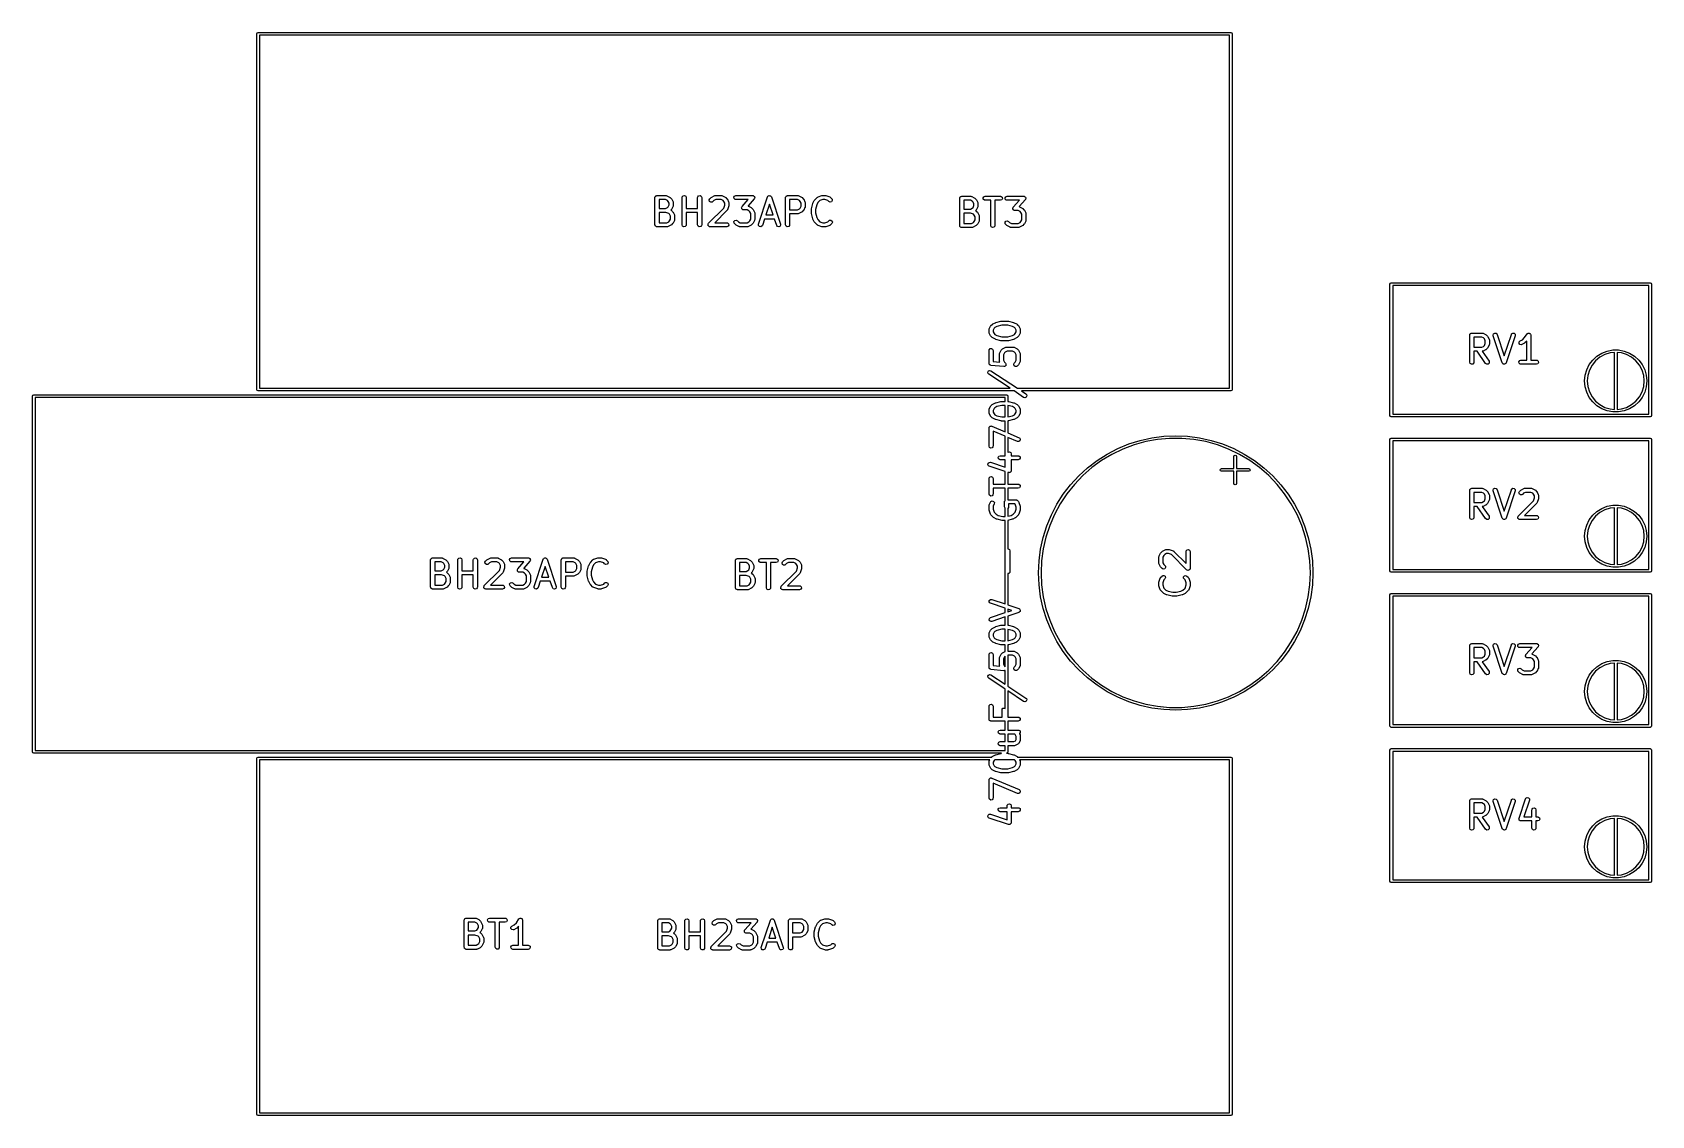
# Model space of a CAD drawing. Extents: x 0.02 to 2.36, y 0.02 to 1.58.
import ezdxf

# ---------------------------------------------------------------- set-up
doc = ezdxf.new("R2010")
doc.units = 0
doc.header["$MEASUREMENT"] = 0
doc.layers.add('BLACK', color=7, linetype='CONTINUOUS')

msp = doc.modelspace()

# ---------------------------------------------------------------- linework, layer by layer
at = {"layer": 'BLACK', "linetype": 'CONTINUOUS'}
for p, q in [((0.3433, 1.5829), (0.3439, 1.5843)), ((0.3433, 1.0671), (0.3433, 1.5829)), ((0.3439, 1.5843), (0.3453, 1.5848)), ((0.3453, 1.5848), (1.7547, 1.5848)), ((0.3472, 1.5809), (0.3472, 1.0691)), ((1.7528, 1.5809), (0.3472, 1.5809)), ((1.7528, 1.0691), (1.7528, 1.5809)), ((1.7547, 1.5848), (1.7561, 1.5843)), ((1.7561, 1.5843), (1.7567, 1.5829)), ((1.7567, 1.5829), (1.7567, 1.0671)), ((0.9204, 1.346), (0.9205, 1.3461)), ((0.9204, 1.3458), (0.9204, 1.346)), ((0.9204, 1.3455), (0.9204, 1.3458)), ((0.9204, 1.3061), (0.9204, 1.3455)), ((0.9205, 1.3461), (0.9206, 1.3465)), ((0.9206, 1.3465), (0.921, 1.3471)), ((0.921, 1.3471), (0.9214, 1.3477)), ((0.9214, 1.3477), (0.9217, 1.3478)), ((0.9217, 1.3478), (0.9219, 1.348)), ((0.9219, 1.348), (0.9226, 1.3482)), ((0.9226, 1.3482), (0.9233, 1.3484)), ((0.9233, 1.3484), (0.9365, 1.3484)), ((0.9358, 1.3425), (0.9263, 1.3425)), ((0.9263, 1.3425), (0.9263, 1.3297)), ((0.9385, 1.3412), (0.9358, 1.3425)), ((0.9365, 1.3484), (0.9375, 1.3482)), ((0.9375, 1.3482), (0.9376, 1.3481)), ((0.9376, 1.3481), (0.9378, 1.3481)), ((0.9378, 1.3481), (0.9415, 1.3462)), ((0.9396, 1.34), (0.9385, 1.3412)), ((0.941, 1.3373), (0.9396, 1.34)), ((0.9415, 1.3462), (0.9422, 1.3457)), ((0.9422, 1.3457), (0.9423, 1.3457)), ((0.9423, 1.3457), (0.9442, 1.3438)), ((0.9442, 1.3438), (0.9447, 1.3431)), ((0.9447, 1.3431), (0.9447, 1.343)), ((0.9447, 1.343), (0.9466, 1.3393)), ((0.9466, 1.3393), (0.9469, 1.3383)), ((0.9469, 1.3383), (0.9468, 1.3381)), ((0.9468, 1.3381), (0.9469, 1.338)), ((0.9469, 1.338), (0.9469, 1.3342)), ((0.9597, 1.3455), (0.9599, 1.3465)), ((0.9597, 1.3061), (0.9597, 1.3455)), ((0.9599, 1.3465), (0.9612, 1.348)), ((0.9612, 1.348), (0.9632, 1.3484)), ((0.9632, 1.3484), (0.965, 1.3474)), ((0.965, 1.3474), (0.9657, 1.3455)), ((0.9657, 1.3455), (0.9657, 1.3297)), ((0.9822, 1.3455), (0.9824, 1.3465)), ((0.9822, 1.3297), (0.9822, 1.3455)), ((0.9824, 1.3465), (0.9837, 1.348)), ((0.9837, 1.348), (0.9857, 1.3484)), ((0.9857, 1.3484), (0.9875, 1.3474)), ((0.9875, 1.3474), (0.9881, 1.3455)), ((0.9881, 1.3455), (0.9881, 1.3061)), ((0.9991, 1.342), (1, 1.3438)), ((0.9996, 1.34), (0.9991, 1.342)), ((1.0013, 1.3389), (0.9996, 1.34)), ((1, 1.3438), (1.0019, 1.3457)), ((1.0033, 1.339), (1.0013, 1.3389)), ((1.0019, 1.3457), (1.0026, 1.3462)), ((1.0026, 1.3462), (1.0064, 1.3481)), ((1.0026, 1.3462), (1.0026, 1.3462)), ((1.0042, 1.3396), (1.0033, 1.339)), ((1.0057, 1.3412), (1.0042, 1.3396)), ((1.0084, 1.3425), (1.0057, 1.3412)), ((1.0064, 1.3481), (1.0074, 1.3484)), ((1.0074, 1.3484), (1.0075, 1.3484)), ((1.0075, 1.3484), (1.0077, 1.3484)), ((1.0077, 1.3484), (1.0171, 1.3484)), ((1.0164, 1.3425), (1.0084, 1.3425)), ((1.0191, 1.3412), (1.0164, 1.3425)), ((1.0171, 1.3484), (1.0181, 1.3482)), ((1.0181, 1.3482), (1.0182, 1.3481)), ((1.0182, 1.3481), (1.0184, 1.3481)), ((1.0184, 1.3481), (1.0221, 1.3462)), ((1.0203, 1.34), (1.0191, 1.3412)), ((1.0216, 1.3373), (1.0203, 1.34)), ((1.0221, 1.3462), (1.0228, 1.3457)), ((1.0228, 1.3457), (1.0229, 1.3457)), ((1.0229, 1.3457), (1.0248, 1.3438)), ((1.0248, 1.3438), (1.0253, 1.3431)), ((1.0253, 1.3431), (1.0253, 1.343)), ((1.0253, 1.343), (1.0272, 1.3393)), ((1.0272, 1.3393), (1.0275, 1.3383)), ((1.0275, 1.3383), (1.0275, 1.3381)), ((1.0275, 1.3381), (1.0275, 1.338)), ((1.0275, 1.338), (1.0275, 1.3342)), ((1.0348, 1.346), (1.0358, 1.3477)), ((1.0351, 1.344), (1.0348, 1.346)), ((1.0367, 1.3427), (1.0351, 1.344)), ((1.0358, 1.3477), (1.0377, 1.3484)), ((1.0377, 1.3425), (1.0367, 1.3427)), ((1.0377, 1.3484), (1.0621, 1.3484)), ((1.0556, 1.3425), (1.0377, 1.3425)), ((1.0467, 1.3324), (1.0556, 1.3425)), ((1.0643, 1.3435), (1.0553, 1.3333)), ((1.0621, 1.3484), (1.0625, 1.3483)), ((1.0625, 1.3483), (1.0626, 1.3484)), ((1.0626, 1.3484), (1.0627, 1.3483)), ((1.0627, 1.3483), (1.0631, 1.3482)), ((1.0631, 1.3482), (1.0637, 1.3477)), ((1.0637, 1.3477), (1.0644, 1.3473)), ((1.0646, 1.3443), (1.0643, 1.3435)), ((1.0644, 1.3473), (1.0644, 1.3471)), ((1.0644, 1.3471), (1.0646, 1.3469)), ((1.0646, 1.3469), (1.0648, 1.3462)), ((1.065, 1.345), (1.0646, 1.3443)), ((1.0648, 1.3462), (1.065, 1.3454)), ((1.065, 1.3454), (1.0649, 1.3452)), ((1.0649, 1.3452), (1.065, 1.345)), ((1.0705, 1.307), (1.0836, 1.3464)), ((1.0836, 1.3464), (1.0841, 1.3473)), ((1.0841, 1.3473), (1.0842, 1.3473)), ((1.0842, 1.3474), (1.085, 1.3479)), ((1.0842, 1.3473), (1.0842, 1.3474)), ((1.085, 1.3479), (1.0858, 1.3484)), ((1.0858, 1.3484), (1.0859, 1.3483)), ((1.0859, 1.3483), (1.086, 1.3484)), ((1.086, 1.3484), (1.0869, 1.3482)), ((1.0869, 1.3482), (1.0878, 1.3481)), ((1.0878, 1.3481), (1.0879, 1.348)), ((1.0879, 1.348), (1.088, 1.348)), ((1.088, 1.348), (1.0886, 1.3472)), ((1.0886, 1.3472), (1.0892, 1.3465)), ((1.0892, 1.3465), (1.0892, 1.3465)), ((1.0892, 1.3465), (1.0892, 1.3464)), ((1.0892, 1.3464), (1.1024, 1.307)), ((1.1097, 1.3455), (1.1098, 1.3458)), ((1.1097, 1.3061), (1.1097, 1.3455)), ((1.1098, 1.3461), (1.1099, 1.3465)), ((1.1098, 1.346), (1.1098, 1.3461)), ((1.1098, 1.3458), (1.1098, 1.346)), ((1.1099, 1.3465), (1.1104, 1.3471)), ((1.1104, 1.3471), (1.1108, 1.3477)), ((1.1108, 1.3477), (1.111, 1.3478)), ((1.111, 1.3478), (1.1112, 1.348)), ((1.1112, 1.348), (1.112, 1.3482)), ((1.112, 1.3482), (1.1127, 1.3484)), ((1.1127, 1.3484), (1.1277, 1.3484)), ((1.127, 1.3425), (1.1156, 1.3425)), ((1.1156, 1.3425), (1.1156, 1.3278)), ((1.1297, 1.3412), (1.127, 1.3425)), ((1.1277, 1.3484), (1.1287, 1.3482)), ((1.1287, 1.3482), (1.1288, 1.3481)), ((1.1288, 1.3481), (1.129, 1.3481)), ((1.129, 1.3481), (1.1327, 1.3462)), ((1.1309, 1.34), (1.1297, 1.3412)), ((1.1322, 1.3373), (1.1309, 1.34)), ((1.1327, 1.3462), (1.1335, 1.3457)), ((1.1335, 1.3457), (1.1335, 1.3457)), ((1.1335, 1.3457), (1.1354, 1.3438)), ((1.1354, 1.3438), (1.1359, 1.3431)), ((1.1359, 1.3431), (1.1359, 1.343)), ((1.1359, 1.343), (1.1378, 1.3393)), ((1.1378, 1.3393), (1.1381, 1.3383)), ((1.1381, 1.3383), (1.1381, 1.3381)), ((1.1381, 1.3381), (1.1381, 1.338)), ((1.1381, 1.338), (1.1381, 1.3323)), ((1.1494, 1.3374), (1.1513, 1.3412)), ((1.1494, 1.3373), (1.1494, 1.3374)), ((1.1513, 1.3412), (1.1518, 1.3419)), ((1.1518, 1.3419), (1.1556, 1.3457)), ((1.1518, 1.3419), (1.1518, 1.3419)), ((1.1564, 1.3381), (1.1548, 1.3351)), ((1.1556, 1.3457), (1.1564, 1.3463)), ((1.1564, 1.3463), (1.1566, 1.3463)), ((1.1593, 1.341), (1.1564, 1.3381)), ((1.1566, 1.3463), (1.1567, 1.3464)), ((1.1567, 1.3464), (1.1624, 1.3483)), ((1.1638, 1.3425), (1.1593, 1.341)), ((1.1624, 1.3483), (1.1632, 1.3484)), ((1.1632, 1.3484), (1.1633, 1.3484)), ((1.1633, 1.3484), (1.167, 1.3484)), ((1.1666, 1.3425), (1.1638, 1.3425)), ((1.1711, 1.341), (1.1666, 1.3425)), ((1.167, 1.3484), (1.1679, 1.3483)), ((1.1679, 1.3483), (1.168, 1.3483)), ((1.168, 1.3483), (1.1736, 1.3464)), ((1.1725, 1.3396), (1.1711, 1.341)), ((1.1743, 1.3388), (1.1725, 1.3396)), ((1.1736, 1.3464), (1.1745, 1.3459)), ((1.1762, 1.3393), (1.1743, 1.3388)), ((1.1745, 1.3459), (1.1746, 1.3458)), ((1.1746, 1.3458), (1.1748, 1.3457)), ((1.1748, 1.3457), (1.1766, 1.3438)), ((1.1774, 1.341), (1.1762, 1.3393)), ((1.1766, 1.3438), (1.1772, 1.343)), ((1.1772, 1.343), (1.1774, 1.341)), ((1.362, 1.345), (1.3621, 1.3451)), ((1.3621, 1.3448), (1.362, 1.345)), ((1.362, 1.3445), (1.3621, 1.3448)), ((1.362, 1.3051), (1.362, 1.3445)), ((1.3621, 1.3451), (1.3622, 1.3455)), ((1.3622, 1.3455), (1.3627, 1.3461)), ((1.3627, 1.3461), (1.363, 1.3467)), ((1.363, 1.3467), (1.3633, 1.3468)), ((1.3633, 1.3468), (1.3635, 1.347)), ((1.3635, 1.347), (1.3642, 1.3472)), ((1.3642, 1.3472), (1.3649, 1.3474)), ((1.3649, 1.3474), (1.3781, 1.3474)), ((1.3774, 1.3415), (1.3679, 1.3415)), ((1.3679, 1.3415), (1.3679, 1.3287)), ((1.3801, 1.3402), (1.3774, 1.3415)), ((1.3781, 1.3474), (1.3791, 1.3472)), ((1.3791, 1.3472), (1.3792, 1.3471)), ((1.3792, 1.3471), (1.3794, 1.3471)), ((1.3794, 1.3471), (1.3831, 1.3452)), ((1.3813, 1.339), (1.3801, 1.3402)), ((1.3826, 1.3363), (1.3813, 1.339)), ((1.3831, 1.3452), (1.3838, 1.3447)), ((1.3838, 1.3447), (1.3839, 1.3447)), ((1.3839, 1.3447), (1.3858, 1.3428)), ((1.3858, 1.3428), (1.3863, 1.3421)), ((1.3863, 1.3421), (1.3863, 1.342)), ((1.3863, 1.342), (1.3882, 1.3383)), ((1.3882, 1.3383), (1.3885, 1.3373)), ((1.3958, 1.345), (1.3968, 1.3467)), ((1.3961, 1.343), (1.3958, 1.345)), ((1.3977, 1.3417), (1.3961, 1.343)), ((1.3968, 1.3467), (1.3987, 1.3474)), ((1.3987, 1.3415), (1.3977, 1.3417)), ((1.3987, 1.3474), (1.4212, 1.3474)), ((1.407, 1.3415), (1.3987, 1.3415)), ((1.407, 1.3051), (1.407, 1.3415)), ((1.4212, 1.3415), (1.4129, 1.3415)), ((1.4129, 1.3415), (1.4129, 1.3051)), ((1.4212, 1.3474), (1.4222, 1.3472)), ((1.4231, 1.3422), (1.4212, 1.3415)), ((1.4222, 1.3472), (1.4237, 1.3459)), ((1.4241, 1.344), (1.4231, 1.3422)), ((1.4237, 1.3459), (1.4241, 1.344)), ((1.4277, 1.345), (1.4287, 1.3467)), ((1.428, 1.343), (1.4277, 1.345)), ((1.4295, 1.3417), (1.428, 1.343)), ((1.4287, 1.3467), (1.4306, 1.3474)), ((1.4306, 1.3415), (1.4295, 1.3417)), ((1.4306, 1.3474), (1.4549, 1.3474)), ((1.4484, 1.3415), (1.4306, 1.3415)), ((1.4396, 1.3314), (1.4484, 1.3415)), ((1.4572, 1.3425), (1.4482, 1.3323)), ((1.4549, 1.3474), (1.4554, 1.3473)), ((1.4554, 1.3473), (1.4555, 1.3474)), ((1.4555, 1.3474), (1.4556, 1.3473)), ((1.4556, 1.3473), (1.4559, 1.3472)), ((1.4559, 1.3472), (1.4566, 1.3467)), ((1.4566, 1.3467), (1.4572, 1.3463)), ((1.4572, 1.3463), (1.4573, 1.3461)), ((1.4574, 1.3433), (1.4572, 1.3425)), ((1.4573, 1.3461), (1.4575, 1.3459)), ((1.4578, 1.344), (1.4574, 1.3433)), ((1.4575, 1.3459), (1.4576, 1.3452)), ((1.4576, 1.3452), (1.4579, 1.3444)), ((1.4579, 1.3444), (1.4578, 1.3442)), ((1.4578, 1.3442), (1.4578, 1.344)), ((0.9263, 1.3297), (0.9358, 1.3297)), ((0.936, 1.3238), (0.9263, 1.3238)), ((0.9263, 1.3238), (0.9263, 1.309)), ((0.9358, 1.3297), (0.9385, 1.331)), ((0.9405, 1.3223), (0.936, 1.3238)), ((0.9385, 1.331), (0.9396, 1.3322)), ((0.9396, 1.3322), (0.941, 1.3349)), ((0.9415, 1.3212), (0.9405, 1.3223)), ((0.941, 1.3349), (0.941, 1.3373)), ((0.9429, 1.3185), (0.9415, 1.3212)), ((0.9415, 1.3116), (0.9429, 1.3143)), ((0.9429, 1.3143), (0.9429, 1.3185)), ((0.9442, 1.3284), (0.9433, 1.3275)), ((0.9433, 1.3275), (0.9439, 1.3272)), ((0.9439, 1.3272), (0.944, 1.327)), ((0.944, 1.327), (0.9442, 1.3269)), ((0.9447, 1.3291), (0.9442, 1.3284)), ((0.9442, 1.3284), (0.9442, 1.3284)), ((0.9442, 1.3269), (0.946, 1.3251)), ((0.9466, 1.3329), (0.9447, 1.3291)), ((0.946, 1.3251), (0.9465, 1.3243)), ((0.9465, 1.3243), (0.9466, 1.3243)), ((0.9467, 1.3332), (0.9466, 1.3331)), ((0.9466, 1.3331), (0.9466, 1.3329)), ((0.9466, 1.3243), (0.9485, 1.3205)), ((0.9469, 1.3342), (0.9467, 1.3332)), ((0.9485, 1.3205), (0.9488, 1.3196)), ((0.9488, 1.3196), (0.9487, 1.3194)), ((0.9487, 1.3194), (0.9488, 1.3192)), ((0.9488, 1.3192), (0.9488, 1.3136)), ((0.9657, 1.3297), (0.9822, 1.3297)), ((0.9822, 1.3238), (0.9657, 1.3238)), ((0.9657, 1.3238), (0.9657, 1.3061)), ((0.9822, 1.3061), (0.9822, 1.3238)), ((0.9981, 1.3082), (1.0201, 1.3302)), ((1.0248, 1.3265), (1.0073, 1.309)), ((1.0201, 1.3302), (1.0216, 1.3347)), ((1.0216, 1.3347), (1.0216, 1.3373)), ((1.0249, 1.3267), (1.0248, 1.3265)), ((1.025, 1.3268), (1.0249, 1.3267)), ((1.0255, 1.3277), (1.025, 1.3268)), ((1.0274, 1.3333), (1.0255, 1.3277)), ((1.0275, 1.3342), (1.0274, 1.3333)), ((1.0274, 1.3333), (1.0274, 1.3333)), ((1.046, 1.331), (1.0464, 1.3317)), ((1.0461, 1.3307), (1.046, 1.331)), ((1.046, 1.3305), (1.0461, 1.3307)), ((1.0462, 1.3298), (1.046, 1.3305)), ((1.0464, 1.329), (1.0462, 1.3298)), ((1.0464, 1.3317), (1.0467, 1.3324)), ((1.0466, 1.3288), (1.0464, 1.329)), ((1.0466, 1.3286), (1.0466, 1.3288)), ((1.0473, 1.3282), (1.0466, 1.3286)), ((1.0479, 1.3277), (1.0473, 1.3282)), ((1.0483, 1.3276), (1.0479, 1.3277)), ((1.0484, 1.3276), (1.0483, 1.3276)), ((1.0485, 1.3276), (1.0484, 1.3276)), ((1.0489, 1.3275), (1.0485, 1.3276)), ((1.0539, 1.3275), (1.0489, 1.3275)), ((1.0566, 1.3262), (1.0539, 1.3275)), ((1.0553, 1.3333), (1.0556, 1.3332)), ((1.0556, 1.3332), (1.0557, 1.3331)), ((1.0557, 1.3331), (1.0559, 1.3331)), ((1.0559, 1.3331), (1.0596, 1.3312)), ((1.0578, 1.325), (1.0566, 1.3262)), ((1.0591, 1.3223), (1.0578, 1.325)), ((1.0578, 1.3116), (1.0591, 1.3143)), ((1.0591, 1.3143), (1.0591, 1.3223)), ((1.0596, 1.3312), (1.0603, 1.3307)), ((1.0603, 1.3307), (1.0604, 1.3307)), ((1.0604, 1.3307), (1.0623, 1.3288)), ((1.0623, 1.3288), (1.0628, 1.3281)), ((1.0628, 1.3281), (1.0628, 1.328)), ((1.0628, 1.328), (1.0647, 1.3243)), ((1.0647, 1.3243), (1.065, 1.3233)), ((1.065, 1.3233), (1.065, 1.3231)), ((1.065, 1.3231), (1.065, 1.323)), ((1.065, 1.323), (1.065, 1.3136)), ((1.0792, 1.3144), (1.0761, 1.3052)), ((1.0937, 1.3144), (1.0792, 1.3144)), ((1.0864, 1.3361), (1.0812, 1.3203)), ((1.0812, 1.3203), (1.0917, 1.3203)), ((1.0917, 1.3203), (1.0864, 1.3361)), ((1.0968, 1.3052), (1.0937, 1.3144)), ((1.1156, 1.3278), (1.127, 1.3278)), ((1.1277, 1.3219), (1.1156, 1.3219)), ((1.1156, 1.3219), (1.1156, 1.3061)), ((1.127, 1.3278), (1.1297, 1.3291)), ((1.1278, 1.3219), (1.1277, 1.3219)), ((1.128, 1.3219), (1.1278, 1.3219)), ((1.129, 1.3222), (1.128, 1.3219)), ((1.1327, 1.3241), (1.129, 1.3222)), ((1.1297, 1.3291), (1.1309, 1.3303)), ((1.1309, 1.3303), (1.1322, 1.333)), ((1.1322, 1.333), (1.1322, 1.3373)), ((1.1328, 1.3241), (1.1327, 1.3241)), ((1.1335, 1.3246), (1.1328, 1.3241)), ((1.1354, 1.3265), (1.1335, 1.3246)), ((1.1359, 1.3273), (1.1354, 1.3266)), ((1.1354, 1.3266), (1.1354, 1.3265)), ((1.1378, 1.331), (1.1359, 1.3273)), ((1.138, 1.3313), (1.1378, 1.3312)), ((1.1378, 1.3312), (1.1378, 1.331)), ((1.1381, 1.3323), (1.138, 1.3313)), ((1.1472, 1.3286), (1.1473, 1.3292)), ((1.1472, 1.323), (1.1472, 1.3286)), ((1.1473, 1.3228), (1.1472, 1.323)), ((1.1473, 1.3293), (1.1492, 1.3368)), ((1.1473, 1.3292), (1.1473, 1.3293)), ((1.1473, 1.3223), (1.1473, 1.3228)), ((1.1492, 1.3148), (1.1473, 1.3223)), ((1.1492, 1.3368), (1.1494, 1.3373)), ((1.1493, 1.3146), (1.1492, 1.3148)), ((1.1494, 1.3141), (1.1493, 1.3146)), ((1.1513, 1.3104), (1.1494, 1.3141)), ((1.1548, 1.3351), (1.1531, 1.3282)), ((1.1531, 1.3282), (1.1531, 1.3233)), ((1.1531, 1.3233), (1.1548, 1.3165)), ((1.1548, 1.3165), (1.1564, 1.3135)), ((1.3679, 1.3287), (1.3774, 1.3287)), ((1.3776, 1.3228), (1.3679, 1.3228)), ((1.3679, 1.3228), (1.3679, 1.308)), ((1.3774, 1.3287), (1.3801, 1.33)), ((1.3821, 1.3213), (1.3776, 1.3228)), ((1.3801, 1.33), (1.3813, 1.3312)), ((1.3813, 1.3312), (1.3826, 1.3339)), ((1.3831, 1.3202), (1.3821, 1.3213)), ((1.3826, 1.3339), (1.3826, 1.3363)), ((1.3845, 1.3175), (1.3831, 1.3202)), ((1.3845, 1.3133), (1.3845, 1.3175)), ((1.3858, 1.3274), (1.3849, 1.3265)), ((1.3849, 1.3265), (1.3855, 1.3262)), ((1.3855, 1.3262), (1.3856, 1.326)), ((1.3856, 1.326), (1.3858, 1.3259)), ((1.3863, 1.3281), (1.3858, 1.3274)), ((1.3858, 1.3274), (1.3858, 1.3274)), ((1.3858, 1.3259), (1.3877, 1.3241)), ((1.3882, 1.3319), (1.3863, 1.3281)), ((1.3877, 1.3241), (1.3882, 1.3233)), ((1.3883, 1.3322), (1.3882, 1.3321)), ((1.3882, 1.3321), (1.3882, 1.3319)), ((1.3882, 1.3233), (1.3882, 1.3233)), ((1.3882, 1.3233), (1.3901, 1.3195)), ((1.3885, 1.3332), (1.3883, 1.3322)), ((1.3885, 1.3373), (1.3885, 1.3371)), ((1.3885, 1.3371), (1.3885, 1.337)), ((1.3885, 1.337), (1.3885, 1.3332)), ((1.3901, 1.3195), (1.3904, 1.3186)), ((1.3904, 1.3186), (1.3903, 1.3184)), ((1.3903, 1.3184), (1.3904, 1.3182)), ((1.3904, 1.3182), (1.3904, 1.3126)), ((1.4389, 1.33), (1.4393, 1.3307)), ((1.4389, 1.3297), (1.4389, 1.33)), ((1.4389, 1.3295), (1.4389, 1.3297)), ((1.4391, 1.3288), (1.4389, 1.3295)), ((1.4393, 1.328), (1.4391, 1.3288)), ((1.4393, 1.3307), (1.4396, 1.3314)), ((1.4394, 1.3278), (1.4393, 1.328)), ((1.4395, 1.3276), (1.4394, 1.3278)), ((1.4402, 1.3272), (1.4395, 1.3276)), ((1.4408, 1.3267), (1.4402, 1.3272)), ((1.4411, 1.3266), (1.4408, 1.3267)), ((1.4412, 1.3266), (1.4411, 1.3266)), ((1.4414, 1.3266), (1.4412, 1.3266)), ((1.4418, 1.3265), (1.4414, 1.3266)), ((1.4467, 1.3265), (1.4418, 1.3265)), ((1.4494, 1.3252), (1.4467, 1.3265)), ((1.4482, 1.3323), (1.4484, 1.3322)), ((1.4484, 1.3322), (1.4486, 1.3321)), ((1.4486, 1.3321), (1.4488, 1.3321)), ((1.4488, 1.3321), (1.4525, 1.3302)), ((1.4506, 1.324), (1.4494, 1.3252)), ((1.452, 1.3213), (1.4506, 1.324)), ((1.452, 1.3133), (1.452, 1.3213)), ((1.4525, 1.3302), (1.4532, 1.3297)), ((1.4532, 1.3297), (1.4533, 1.3297)), ((1.4533, 1.3297), (1.4551, 1.3278)), ((1.4551, 1.3278), (1.4557, 1.3271)), ((1.4557, 1.3271), (1.4557, 1.327)), ((1.4557, 1.327), (1.4576, 1.3233)), ((1.4576, 1.3233), (1.4579, 1.3223)), ((1.4579, 1.3223), (1.4578, 1.3221)), ((1.4578, 1.3221), (1.4579, 1.322)), ((1.4579, 1.322), (1.4579, 1.3126)), ((0.9206, 1.3054), (0.9204, 1.3061)), ((0.9208, 1.3046), (0.9206, 1.3054)), ((0.921, 1.3044), (0.9208, 1.3046)), ((0.9211, 1.3042), (0.921, 1.3044)), ((0.9217, 1.3038), (0.9211, 1.3042)), ((0.9223, 1.3033), (0.9217, 1.3038)), ((0.9227, 1.3033), (0.9223, 1.3033)), ((0.9228, 1.3032), (0.9227, 1.3033)), ((0.9229, 1.3032), (0.9228, 1.3032)), ((0.9233, 1.3031), (0.9229, 1.3032)), ((0.9383, 1.3031), (0.9233, 1.3031)), ((0.9263, 1.309), (0.9376, 1.309)), ((0.9376, 1.309), (0.9403, 1.3104)), ((0.9385, 1.3032), (0.9383, 1.3031)), ((0.9387, 1.3032), (0.9385, 1.3032)), ((0.9396, 1.3035), (0.9387, 1.3032)), ((0.9434, 1.3053), (0.9396, 1.3035)), ((0.9403, 1.3104), (0.9415, 1.3116)), ((0.9442, 1.3059), (0.9434, 1.3054)), ((0.9434, 1.3054), (0.9434, 1.3053)), ((0.946, 1.3078), (0.9442, 1.3059)), ((0.9461, 1.3078), (0.946, 1.3078)), ((0.9466, 1.3085), (0.9461, 1.3078)), ((0.9485, 1.3123), (0.9466, 1.3085)), ((0.9486, 1.3126), (0.9485, 1.3124)), ((0.9485, 1.3124), (0.9485, 1.3123)), ((0.9488, 1.3136), (0.9486, 1.3126)), ((0.9604, 1.3042), (0.9597, 1.3061)), ((0.9622, 1.3032), (0.9604, 1.3042)), ((0.9642, 1.3035), (0.9622, 1.3032)), ((0.9655, 1.3051), (0.9642, 1.3035)), ((0.9657, 1.3061), (0.9655, 1.3051)), ((0.9829, 1.3042), (0.9822, 1.3061)), ((0.9847, 1.3032), (0.9829, 1.3042)), ((0.9867, 1.3035), (0.9847, 1.3032)), ((0.988, 1.3051), (0.9867, 1.3035)), ((0.9881, 1.3061), (0.988, 1.3051)), ((0.9973, 1.3066), (0.9977, 1.3074)), ((0.9973, 1.3065), (0.9973, 1.3066)), ((0.9973, 1.3064), (0.9973, 1.3065)), ((0.9975, 1.3055), (0.9973, 1.3064)), ((0.9976, 1.3046), (0.9975, 1.3055)), ((0.9977, 1.3045), (0.9976, 1.3046)), ((0.9977, 1.3074), (0.9981, 1.3082)), ((0.9978, 1.3044), (0.9977, 1.3045)), ((0.9985, 1.3039), (0.9978, 1.3044)), ((0.9992, 1.3033), (0.9985, 1.3039)), ((0.9994, 1.3033), (0.9992, 1.3033)), ((0.9996, 1.3033), (0.9994, 1.3032)), ((0.9994, 1.3032), (0.9994, 1.3033)), ((1.0002, 1.3031), (0.9996, 1.3033)), ((1.0246, 1.3031), (1.0002, 1.3031)), ((1.0073, 1.309), (1.0246, 1.309)), ((1.0246, 1.309), (1.0256, 1.3089)), ((1.0265, 1.3038), (1.0246, 1.3031)), ((1.0256, 1.3089), (1.0271, 1.3076)), ((1.0275, 1.3056), (1.0265, 1.3038)), ((1.0271, 1.3076), (1.0275, 1.3056)), ((1.0348, 1.3106), (1.036, 1.3123)), ((1.035, 1.3086), (1.0348, 1.3106)), ((1.0356, 1.3078), (1.035, 1.3086)), ((1.0375, 1.3059), (1.0356, 1.3078)), ((1.036, 1.3123), (1.0379, 1.3128)), ((1.0382, 1.3053), (1.0375, 1.3059)), ((1.0375, 1.3059), (1.0375, 1.3059)), ((1.0379, 1.3128), (1.0398, 1.3119)), ((1.042, 1.3035), (1.0382, 1.3053)), ((1.0398, 1.3119), (1.0413, 1.3104)), ((1.0413, 1.3104), (1.044, 1.309)), ((1.0422, 1.3034), (1.042, 1.3035)), ((1.0423, 1.3033), (1.0422, 1.3034)), ((1.0433, 1.3031), (1.0423, 1.3033)), ((1.0546, 1.3031), (1.0433, 1.3031)), ((1.044, 1.309), (1.0539, 1.309)), ((1.0539, 1.309), (1.0566, 1.3104)), ((1.0547, 1.3032), (1.0546, 1.3031)), ((1.0549, 1.3032), (1.0547, 1.3032)), ((1.0559, 1.3035), (1.0549, 1.3032)), ((1.0596, 1.3053), (1.0559, 1.3035)), ((1.0566, 1.3104), (1.0578, 1.3116)), ((1.0597, 1.3054), (1.0596, 1.3053)), ((1.0604, 1.3059), (1.0597, 1.3054)), ((1.0623, 1.3078), (1.0604, 1.3059)), ((1.0628, 1.3085), (1.0623, 1.3078)), ((1.0623, 1.3078), (1.0623, 1.3078)), ((1.0647, 1.3123), (1.0628, 1.3085)), ((1.0648, 1.3126), (1.0647, 1.3124)), ((1.0647, 1.3124), (1.0647, 1.3123)), ((1.065, 1.3136), (1.0648, 1.3126)), ((1.0706, 1.305), (1.0705, 1.307)), ((1.0719, 1.3035), (1.0706, 1.305)), ((1.0739, 1.3032), (1.0719, 1.3035)), ((1.0756, 1.3043), (1.0739, 1.3032)), ((1.0761, 1.3052), (1.0756, 1.3043)), ((1.098, 1.3036), (1.0968, 1.3052)), ((1.1, 1.3032), (1.098, 1.3036)), ((1.1018, 1.3041), (1.1, 1.3032)), ((1.1025, 1.306), (1.1018, 1.3041)), ((1.1024, 1.307), (1.1025, 1.306)), ((1.1104, 1.3042), (1.1097, 1.3061)), ((1.1122, 1.3032), (1.1104, 1.3042)), ((1.1142, 1.3035), (1.1122, 1.3032)), ((1.1155, 1.3051), (1.1142, 1.3035)), ((1.1156, 1.3061), (1.1155, 1.3051)), ((1.1518, 1.3096), (1.1513, 1.3104)), ((1.1513, 1.3104), (1.1513, 1.3104)), ((1.1556, 1.3059), (1.1518, 1.3096)), ((1.1557, 1.3058), (1.1556, 1.3059)), ((1.1558, 1.3057), (1.1557, 1.3058)), ((1.1567, 1.3052), (1.1558, 1.3057)), ((1.1564, 1.3135), (1.1593, 1.3105)), ((1.1624, 1.3033), (1.1567, 1.3052)), ((1.1593, 1.3105), (1.1638, 1.309)), ((1.1633, 1.3031), (1.1624, 1.3033)), ((1.1624, 1.3033), (1.1624, 1.3033)), ((1.167, 1.3031), (1.1633, 1.3031)), ((1.1638, 1.309), (1.1666, 1.309)), ((1.1666, 1.309), (1.1711, 1.3105)), ((1.1671, 1.3032), (1.167, 1.3031)), ((1.168, 1.3033), (1.1671, 1.3032)), ((1.1736, 1.3052), (1.168, 1.3033)), ((1.1711, 1.3105), (1.1725, 1.3119)), ((1.1725, 1.3119), (1.1733, 1.3125)), ((1.1733, 1.3125), (1.1753, 1.3127)), ((1.1737, 1.3053), (1.1736, 1.3052)), ((1.1739, 1.3053), (1.1737, 1.3053)), ((1.1748, 1.3059), (1.1739, 1.3053)), ((1.1766, 1.3078), (1.1748, 1.3059)), ((1.1753, 1.3127), (1.177, 1.3115)), ((1.1775, 1.3096), (1.1766, 1.3078)), ((1.177, 1.3115), (1.1775, 1.3096)), ((1.3623, 1.3044), (1.362, 1.3051)), ((1.3624, 1.3036), (1.3623, 1.3044)), ((1.3626, 1.3034), (1.3624, 1.3036)), ((1.3627, 1.3032), (1.3626, 1.3034)), ((1.3633, 1.3028), (1.3627, 1.3032)), ((1.3639, 1.3023), (1.3633, 1.3028)), ((1.3643, 1.3023), (1.3639, 1.3023)), ((1.3644, 1.3022), (1.3643, 1.3023)), ((1.3646, 1.3022), (1.3644, 1.3022)), ((1.3649, 1.3021), (1.3646, 1.3022)), ((1.3799, 1.3021), (1.3649, 1.3021)), ((1.3679, 1.308), (1.3792, 1.308)), ((1.3792, 1.308), (1.3819, 1.3094)), ((1.3801, 1.3022), (1.3799, 1.3021)), ((1.3803, 1.3022), (1.3801, 1.3022)), ((1.3813, 1.3025), (1.3803, 1.3022)), ((1.385, 1.3043), (1.3813, 1.3025)), ((1.3819, 1.3094), (1.3831, 1.3106)), ((1.3831, 1.3106), (1.3845, 1.3133)), ((1.3851, 1.3044), (1.385, 1.3043)), ((1.3858, 1.3049), (1.3851, 1.3044)), ((1.3877, 1.3068), (1.3858, 1.3049)), ((1.3882, 1.3075), (1.3877, 1.3068)), ((1.3877, 1.3068), (1.3877, 1.3068)), ((1.3901, 1.3113), (1.3882, 1.3075)), ((1.3902, 1.3116), (1.3901, 1.3114)), ((1.3901, 1.3114), (1.3901, 1.3113)), ((1.3904, 1.3126), (1.3902, 1.3116)), ((1.4077, 1.3032), (1.407, 1.3051)), ((1.4094, 1.3022), (1.4077, 1.3032)), ((1.4114, 1.3025), (1.4094, 1.3022)), ((1.4127, 1.3041), (1.4114, 1.3025)), ((1.4129, 1.3051), (1.4127, 1.3041)), ((1.4277, 1.3096), (1.4289, 1.3113)), ((1.4279, 1.3076), (1.4277, 1.3096)), ((1.4285, 1.3068), (1.4279, 1.3076)), ((1.4303, 1.3049), (1.4285, 1.3068)), ((1.4289, 1.3113), (1.4308, 1.3118)), ((1.4304, 1.3049), (1.4303, 1.3049)), ((1.4311, 1.3043), (1.4304, 1.3049)), ((1.4308, 1.3118), (1.4326, 1.3109)), ((1.4349, 1.3025), (1.4311, 1.3043)), ((1.4326, 1.3109), (1.4342, 1.3094)), ((1.4342, 1.3094), (1.4369, 1.308)), ((1.435, 1.3024), (1.4349, 1.3025)), ((1.4352, 1.3023), (1.435, 1.3024)), ((1.4362, 1.3021), (1.4352, 1.3023)), ((1.4474, 1.3021), (1.4362, 1.3021)), ((1.4369, 1.308), (1.4467, 1.308)), ((1.4467, 1.308), (1.4494, 1.3094)), ((1.4476, 1.3022), (1.4474, 1.3021)), ((1.4478, 1.3022), (1.4476, 1.3022)), ((1.4488, 1.3025), (1.4478, 1.3022)), ((1.4525, 1.3043), (1.4488, 1.3025)), ((1.4494, 1.3094), (1.4506, 1.3106)), ((1.4506, 1.3106), (1.452, 1.3133)), ((1.4533, 1.3049), (1.4525, 1.3044)), ((1.4525, 1.3044), (1.4525, 1.3043)), ((1.4551, 1.3068), (1.4533, 1.3049)), ((1.4552, 1.3068), (1.4551, 1.3068)), ((1.4557, 1.3075), (1.4552, 1.3068)), ((1.4576, 1.3113), (1.4557, 1.3075)), ((1.4577, 1.3116), (1.4576, 1.3114)), ((1.4576, 1.3114), (1.4576, 1.3113)), ((1.4579, 1.3126), (1.4577, 1.3116)), ((1.9854, 1.2199), (1.986, 1.2213)), ((1.986, 1.2213), (1.9874, 1.2219)), ((1.9874, 1.2219), (2.3626, 1.2219)), ((2.3626, 1.2219), (2.364, 1.2213)), ((2.364, 1.2213), (2.3646, 1.2199)), ((1.9854, 1.0297), (1.9854, 1.2199)), ((1.9894, 1.2179), (1.9894, 1.0317)), ((2.3606, 1.2179), (1.9894, 1.2179)), ((2.3606, 1.0317), (2.3606, 1.2179)), ((2.3646, 1.2199), (2.3646, 1.0297)), ((1.4045, 1.154), (1.4047, 1.155)), ((1.4045, 1.1503), (1.4045, 1.154)), ((1.4046, 1.1501), (1.4045, 1.1503)), ((1.4045, 1.1499), (1.4046, 1.1501)), ((1.4048, 1.149), (1.4045, 1.1499)), ((1.4047, 1.155), (1.4048, 1.1552)), ((1.4048, 1.1554), (1.4067, 1.1591)), ((1.4048, 1.1552), (1.4048, 1.1554)), ((1.4067, 1.1591), (1.4072, 1.1598)), ((1.4072, 1.1598), (1.4073, 1.1599)), ((1.4073, 1.1599), (1.4091, 1.1617)), ((1.4091, 1.1617), (1.4099, 1.1622)), ((1.4099, 1.1623), (1.4137, 1.1642)), ((1.4099, 1.1622), (1.4099, 1.1623)), ((1.4118, 1.156), (1.4104, 1.1533)), ((1.4104, 1.1533), (1.4104, 1.151)), ((1.4104, 1.151), (1.4118, 1.1483)), ((1.413, 1.1572), (1.4118, 1.156)), ((1.416, 1.1587), (1.413, 1.1572)), ((1.4137, 1.1642), (1.4141, 1.1643)), ((1.4141, 1.1643), (1.4143, 1.1644)), ((1.4143, 1.1644), (1.4218, 1.1663)), ((1.4228, 1.1605), (1.416, 1.1587)), ((1.4218, 1.1663), (1.4223, 1.1663)), ((1.4223, 1.1663), (1.4225, 1.1664)), ((1.4225, 1.1664), (1.4318, 1.1664)), ((1.4315, 1.1605), (1.4228, 1.1605)), ((1.4383, 1.1587), (1.4315, 1.1605)), ((1.4318, 1.1664), (1.4324, 1.1663)), ((1.4324, 1.1663), (1.4326, 1.1663)), ((1.4326, 1.1663), (1.4401, 1.1644)), ((1.4413, 1.1572), (1.4383, 1.1587)), ((1.4401, 1.1644), (1.4405, 1.1642)), ((1.4405, 1.1642), (1.4407, 1.1642)), ((1.4407, 1.1642), (1.4444, 1.1623)), ((1.4425, 1.156), (1.4413, 1.1572)), ((1.4439, 1.1533), (1.4425, 1.156)), ((1.4425, 1.1483), (1.4439, 1.151)), ((1.4439, 1.151), (1.4439, 1.1533)), ((1.4444, 1.1623), (1.4451, 1.1618)), ((1.4451, 1.1618), (1.4452, 1.1617)), ((1.4452, 1.1617), (1.4471, 1.1599)), ((1.4471, 1.1599), (1.4476, 1.1591)), ((1.4476, 1.1591), (1.4476, 1.1591)), ((1.4476, 1.1591), (1.4495, 1.1554)), ((1.4495, 1.1554), (1.4498, 1.1544)), ((1.4498, 1.1503), (1.4496, 1.1493)), ((1.4498, 1.1544), (1.4497, 1.1542)), ((1.4497, 1.1542), (1.4498, 1.154)), ((1.4498, 1.154), (1.4498, 1.1503)), ((1.4047, 1.125), (1.406, 1.1266)), ((1.4067, 1.1452), (1.4048, 1.149)), ((1.406, 1.1266), (1.408, 1.1269)), ((1.4068, 1.1452), (1.4067, 1.1452)), ((1.4073, 1.1444), (1.4068, 1.1452)), ((1.4091, 1.1426), (1.4073, 1.1444)), ((1.408, 1.1269), (1.4097, 1.1259)), ((1.4092, 1.1425), (1.4091, 1.1426)), ((1.4099, 1.142), (1.4092, 1.1425)), ((1.4137, 1.1401), (1.4099, 1.142)), ((1.4118, 1.1483), (1.413, 1.1471)), ((1.413, 1.1471), (1.416, 1.1456)), ((1.4138, 1.1401), (1.4137, 1.1401)), ((1.4143, 1.1399), (1.4138, 1.1401)), ((1.4218, 1.138), (1.4143, 1.1399)), ((1.416, 1.1456), (1.4228, 1.1439)), ((1.4219, 1.1381), (1.4218, 1.138)), ((1.4225, 1.138), (1.4219, 1.1381)), ((1.4318, 1.138), (1.4225, 1.138)), ((1.4228, 1.1439), (1.4315, 1.1439)), ((1.4241, 1.1261), (1.4249, 1.1266)), ((1.4249, 1.1267), (1.4286, 1.1286)), ((1.4249, 1.1266), (1.4249, 1.1267)), ((1.4286, 1.1286), (1.4296, 1.1288)), ((1.4296, 1.1288), (1.4298, 1.1288)), ((1.4298, 1.1288), (1.43, 1.1289)), ((1.43, 1.1289), (1.4393, 1.1289)), ((1.4315, 1.1439), (1.4383, 1.1456)), ((1.432, 1.138), (1.4318, 1.138)), ((1.4326, 1.138), (1.432, 1.138)), ((1.4401, 1.1399), (1.4326, 1.138)), ((1.4383, 1.1456), (1.4413, 1.1471)), ((1.4393, 1.1289), (1.4404, 1.1287)), ((1.4402, 1.14), (1.4401, 1.1399)), ((1.4407, 1.1401), (1.4402, 1.14)), ((1.4404, 1.1287), (1.4405, 1.1286)), ((1.4405, 1.1286), (1.4407, 1.1286)), ((1.4444, 1.142), (1.4407, 1.1401)), ((1.4407, 1.1286), (1.4444, 1.1267)), ((1.4413, 1.1471), (1.4425, 1.1483)), ((1.4445, 1.1421), (1.4444, 1.142)), ((1.4444, 1.1267), (1.4451, 1.1261)), ((1.4452, 1.1426), (1.4445, 1.1421)), ((1.4471, 1.1444), (1.4452, 1.1426)), ((1.4476, 1.1452), (1.4471, 1.1445)), ((1.4471, 1.1445), (1.4471, 1.1444)), ((1.4495, 1.149), (1.4476, 1.1452)), ((1.4496, 1.1493), (1.4495, 1.1491)), ((1.4495, 1.1491), (1.4495, 1.149)), ((2.1011, 1.1463), (2.1012, 1.1467)), ((2.1011, 1.1069), (2.1011, 1.1463)), ((2.1012, 1.1469), (2.1013, 1.1473)), ((2.1012, 1.1468), (2.1012, 1.1469)), ((2.1012, 1.1467), (2.1012, 1.1468)), ((2.1013, 1.1473), (2.1018, 1.1479)), ((2.1018, 1.1479), (2.1022, 1.1485)), ((2.1022, 1.1485), (2.1024, 1.1486)), ((2.1024, 1.1486), (2.1026, 1.1488)), ((2.1026, 1.1488), (2.1033, 1.149)), ((2.1033, 1.149), (2.1041, 1.1492)), ((2.1041, 1.1492), (2.1191, 1.1492)), ((2.1184, 1.1433), (2.107, 1.1433)), ((2.107, 1.1433), (2.107, 1.1286)), ((2.107, 1.1286), (2.1184, 1.1286)), ((2.1211, 1.142), (2.1184, 1.1433)), ((2.1184, 1.1286), (2.1211, 1.1299)), ((2.1191, 1.1492), (2.1201, 1.149)), ((2.1201, 1.149), (2.1202, 1.1489)), ((2.1202, 1.1489), (2.1204, 1.1489)), ((2.1204, 1.1489), (2.1241, 1.147)), ((2.1223, 1.1408), (2.1211, 1.142)), ((2.1211, 1.1299), (2.1223, 1.1311)), ((2.1236, 1.1381), (2.1223, 1.1408)), ((2.1223, 1.1311), (2.1236, 1.1338)), ((2.1236, 1.1338), (2.1236, 1.1381)), ((2.1241, 1.147), (2.1248, 1.1465)), ((2.1248, 1.1465), (2.1249, 1.1465)), ((2.1249, 1.1465), (2.1268, 1.1446)), ((2.1268, 1.1273), (2.1249, 1.1254)), ((2.1268, 1.1446), (2.1273, 1.1439)), ((2.1273, 1.1281), (2.1268, 1.1274)), ((2.1268, 1.1274), (2.1268, 1.1273)), ((2.1273, 1.1439), (2.1273, 1.1438)), ((2.1273, 1.1438), (2.1292, 1.1401)), ((2.1292, 1.1318), (2.1273, 1.1281)), ((2.1292, 1.1401), (2.1295, 1.1391)), ((2.1293, 1.1321), (2.1292, 1.132)), ((2.1292, 1.132), (2.1292, 1.1318)), ((2.1295, 1.1331), (2.1293, 1.1321)), ((2.1295, 1.1391), (2.1295, 1.1389)), ((2.1295, 1.1389), (2.1295, 1.1388)), ((2.1295, 1.1388), (2.1295, 1.1331)), ((2.1349, 1.1463), (2.1356, 1.1482)), ((2.135, 1.1453), (2.1349, 1.1463)), ((2.1481, 1.106), (2.135, 1.1453)), ((2.1356, 1.1482), (2.1374, 1.1492)), ((2.1374, 1.1492), (2.1394, 1.1488)), ((2.1394, 1.1488), (2.1406, 1.1472)), ((2.1406, 1.1472), (2.1509, 1.1162)), ((2.1509, 1.1162), (2.1613, 1.1472)), ((2.1669, 1.1453), (2.1537, 1.106)), ((2.1613, 1.1472), (2.1617, 1.1481)), ((2.1617, 1.1481), (2.1635, 1.1492)), ((2.1635, 1.1492), (2.1655, 1.1489)), ((2.1655, 1.1489), (2.1668, 1.1474)), ((2.1668, 1.1474), (2.1669, 1.1453)), ((2.1725, 1.1342), (2.1726, 1.1362)), ((2.1737, 1.1326), (2.1725, 1.1342)), ((2.1726, 1.1362), (2.174, 1.1377)), ((2.1756, 1.1321), (2.1737, 1.1326)), ((2.174, 1.1377), (2.1773, 1.1393)), ((2.1766, 1.1324), (2.1756, 1.1321)), ((2.1804, 1.1343), (2.1766, 1.1324)), ((2.1773, 1.1393), (2.1805, 1.1425)), ((2.1811, 1.1348), (2.1804, 1.1343)), ((2.1804, 1.1343), (2.1804, 1.1343)), ((2.1805, 1.1425), (2.1841, 1.1479)), ((2.1836, 1.1373), (2.1811, 1.1348)), ((2.1836, 1.1098), (2.1836, 1.1373)), ((2.1841, 1.1479), (2.1848, 1.1486)), ((2.1848, 1.1486), (2.185, 1.1487)), ((2.185, 1.1487), (2.1851, 1.1488)), ((2.1851, 1.1488), (2.1859, 1.149)), ((2.1859, 1.149), (2.1867, 1.1492)), ((2.1867, 1.1492), (2.1869, 1.1491)), ((2.1869, 1.1491), (2.1871, 1.1492)), ((2.1871, 1.1492), (2.1878, 1.1487)), ((2.1878, 1.1487), (2.1886, 1.1484)), ((2.1886, 1.1484), (2.1887, 1.1482)), ((2.1887, 1.1482), (2.1888, 1.1482)), ((2.1888, 1.1482), (2.1891, 1.1474)), ((2.1891, 1.1474), (2.1895, 1.1466)), ((2.1895, 1.1466), (2.1895, 1.1464)), ((2.1895, 1.1464), (2.1895, 1.1463)), ((2.1895, 1.1463), (2.1895, 1.1098)), ((1.4045, 1.124), (1.4047, 1.125)), ((1.4045, 1.1053), (1.4045, 1.124)), ((1.4047, 1.1047), (1.4045, 1.1053)), ((1.4048, 1.1041), (1.4047, 1.1047)), ((1.4051, 1.1038), (1.4048, 1.1041)), ((1.4052, 1.1034), (1.4051, 1.1038)), ((1.4058, 1.1031), (1.4052, 1.1034)), ((1.4062, 1.1026), (1.4058, 1.1031)), ((1.4097, 1.1259), (1.4104, 1.124)), ((1.4104, 1.124), (1.4104, 1.108)), ((1.4104, 1.108), (1.4202, 1.107)), ((1.4195, 1.1184), (1.4197, 1.1194)), ((1.4195, 1.109), (1.4195, 1.1184)), ((1.4196, 1.1089), (1.4195, 1.109)), ((1.4195, 1.1087), (1.4196, 1.1089)), ((1.4198, 1.1077), (1.4195, 1.1087)), ((1.4197, 1.1194), (1.4198, 1.1196)), ((1.4198, 1.1197), (1.4217, 1.1235)), ((1.4198, 1.1196), (1.4198, 1.1197)), ((1.4202, 1.107), (1.4198, 1.1077)), ((1.4217, 1.1235), (1.4222, 1.1242)), ((1.4222, 1.1242), (1.4223, 1.1242)), ((1.4223, 1.1242), (1.4241, 1.1261)), ((1.4268, 1.1204), (1.4254, 1.1177)), ((1.4254, 1.1177), (1.4254, 1.1097)), ((1.4254, 1.1097), (1.4268, 1.107)), ((1.428, 1.1216), (1.4268, 1.1204)), ((1.4268, 1.107), (1.4283, 1.1055)), ((1.4307, 1.123), (1.428, 1.1216)), ((1.4283, 1.1055), (1.4289, 1.1047)), ((1.4289, 1.1047), (1.4289, 1.1046)), ((1.4289, 1.1046), (1.4289, 1.1046)), ((1.4289, 1.1046), (1.429, 1.1036)), ((1.429, 1.1036), (1.4291, 1.1026)), ((1.4386, 1.123), (1.4307, 1.123)), ((1.4413, 1.1216), (1.4386, 1.123)), ((1.4402, 1.1037), (1.441, 1.1055)), ((1.4407, 1.1017), (1.4402, 1.1037)), ((1.441, 1.1055), (1.4425, 1.107)), ((1.4425, 1.1204), (1.4413, 1.1216)), ((1.4439, 1.1177), (1.4425, 1.1204)), ((1.4425, 1.107), (1.4439, 1.1097)), ((1.4439, 1.1097), (1.4439, 1.1177)), ((1.4451, 1.1261), (1.4452, 1.1261)), ((1.4452, 1.1261), (1.4471, 1.1242)), ((1.4471, 1.1032), (1.4452, 1.1013)), ((1.4471, 1.1242), (1.4476, 1.1235)), ((1.4476, 1.104), (1.4471, 1.1033)), ((1.4471, 1.1033), (1.4471, 1.1032)), ((1.4476, 1.1235), (1.4476, 1.1235)), ((1.4476, 1.1235), (1.4495, 1.1197)), ((1.4495, 1.1077), (1.4476, 1.104)), ((1.4495, 1.1197), (1.4498, 1.1187)), ((1.4496, 1.108), (1.4495, 1.1079)), ((1.4495, 1.1079), (1.4495, 1.1077)), ((1.4498, 1.109), (1.4496, 1.108)), ((1.4498, 1.1187), (1.4497, 1.1186)), ((1.4497, 1.1186), (1.4498, 1.1184)), ((1.4498, 1.1184), (1.4498, 1.109)), ((2.1018, 1.105), (2.1011, 1.1069)), ((2.1036, 1.104), (2.1018, 1.105)), ((2.1055, 1.1043), (2.1036, 1.104)), ((2.1068, 1.1059), (2.1055, 1.1043)), ((2.107, 1.1069), (2.1068, 1.1059)), ((2.1119, 1.1227), (2.107, 1.1227)), ((2.107, 1.1227), (2.107, 1.1069)), ((2.1241, 1.1052), (2.1119, 1.1227)), ((2.1192, 1.1228), (2.1191, 1.1227)), ((2.1191, 1.1227), (2.129, 1.1086)), ((2.1194, 1.1227), (2.1192, 1.1228)), ((2.1204, 1.123), (2.1194, 1.1227)), ((2.1241, 1.1249), (2.1204, 1.123)), ((2.1242, 1.1249), (2.1241, 1.1249)), ((2.1258, 1.104), (2.1241, 1.1052)), ((2.1249, 1.1254), (2.1242, 1.1249)), ((2.1278, 1.1042), (2.1258, 1.104)), ((2.1292, 1.1056), (2.1278, 1.1042)), ((2.129, 1.1086), (2.1294, 1.1077)), ((2.1294, 1.1077), (2.1292, 1.1056)), ((2.1482, 1.1059), (2.1481, 1.106)), ((2.1482, 1.1058), (2.1482, 1.1059)), ((2.1488, 1.1051), (2.1482, 1.1058)), ((2.1494, 1.1044), (2.1488, 1.1051)), ((2.1495, 1.1044), (2.1494, 1.1044)), ((2.1495, 1.1043), (2.1495, 1.1044)), ((2.1505, 1.1042), (2.1495, 1.1043)), ((2.1514, 1.104), (2.1505, 1.1042)), ((2.1515, 1.104), (2.1514, 1.104)), ((2.1514, 1.104), (2.1514, 1.104)), ((2.1523, 1.1045), (2.1515, 1.104)), ((2.1531, 1.1049), (2.1523, 1.1045)), ((2.1532, 1.105), (2.1531, 1.1049)), ((2.1533, 1.1051), (2.1532, 1.105)), ((2.1537, 1.106), (2.1533, 1.1051)), ((2.1724, 1.1074), (2.1734, 1.1092)), ((2.1728, 1.1054), (2.1724, 1.1074)), ((2.1743, 1.1041), (2.1728, 1.1054)), ((2.1734, 1.1092), (2.1753, 1.1098)), ((2.1753, 1.1039), (2.1743, 1.1041)), ((2.1753, 1.1098), (2.1836, 1.1098)), ((2.1978, 1.1039), (2.1753, 1.1039)), ((2.1895, 1.1098), (2.1978, 1.1098)), ((2.1978, 1.1098), (2.1988, 1.1097)), ((2.1997, 1.1046), (2.1978, 1.1039)), ((2.1988, 1.1097), (2.2004, 1.1084)), ((2.2007, 1.1064), (2.1997, 1.1046)), ((2.2004, 1.1084), (2.2007, 1.1064)), ((2.2706, 1.096), (2.2743, 1.1035)), ((2.2743, 1.1035), (2.2793, 1.1101)), ((2.2834, 1.109), (2.2782, 1.1027)), ((2.2793, 1.1101), (2.2854, 1.1157)), ((2.2896, 1.1141), (2.2834, 1.109)), ((2.2854, 1.1157), (2.2925, 1.1201)), ((2.2968, 1.1179), (2.2896, 1.1141)), ((2.2925, 1.1201), (2.3003, 1.1231)), ((2.3045, 1.1203), (2.2968, 1.1179)), ((2.3003, 1.1231), (2.3084, 1.1246)), ((2.3107, 1.1209), (2.3045, 1.1203)), ((2.3084, 1.1246), (2.3168, 1.1246)), ((2.3106, 1.0386), (2.3107, 1.1209)), ((2.3207, 1.1203), (2.3146, 1.1209)), ((2.3146, 1.1209), (2.3146, 1.0386)), ((2.3168, 1.1246), (2.3249, 1.1231)), ((2.3284, 1.1179), (2.3207, 1.1203)), ((2.3249, 1.1231), (2.3327, 1.1201)), ((2.3356, 1.1141), (2.3284, 1.1179)), ((2.3327, 1.1201), (2.3398, 1.1157)), ((2.3418, 1.109), (2.3356, 1.1141)), ((2.3398, 1.1157), (2.3459, 1.1101)), ((2.347, 1.1027), (2.3418, 1.109)), ((2.3459, 1.1101), (2.3509, 1.1035)), ((2.3509, 1.1035), (2.3546, 1.096)), ((1.4027, 1.0924), (1.4035, 1.0942)), ((1.4032, 1.0904), (1.4027, 1.0924)), ((1.404, 1.0897), (1.4032, 1.0904)), ((1.4035, 1.0942), (1.4053, 1.0951)), ((1.4349, 1.0691), (1.404, 1.0897)), ((1.4053, 1.0951), (1.4072, 1.0946)), ((1.4069, 1.1024), (1.4062, 1.1026)), ((1.407, 1.1024), (1.4069, 1.1024)), ((1.4072, 1.1023), (1.407, 1.1024)), ((1.407, 1.1024), (1.407, 1.1024)), ((1.4259, 1.1005), (1.4072, 1.1023)), ((1.4072, 1.0946), (1.4455, 1.0691)), ((1.426, 1.1005), (1.4259, 1.1005)), ((1.4259, 1.1005), (1.4259, 1.1005)), ((1.4269, 1.1007), (1.426, 1.1005)), ((1.4279, 1.101), (1.4269, 1.1007)), ((1.4285, 1.1018), (1.4279, 1.101)), ((1.4279, 1.101), (1.4279, 1.101)), ((1.4279, 1.101), (1.4279, 1.101)), ((1.4291, 1.1026), (1.4285, 1.1018)), ((1.4291, 1.1026), (1.4291, 1.1026)), ((1.4291, 1.1026), (1.4291, 1.1026)), ((1.4423, 1.1006), (1.4407, 1.1017)), ((1.4443, 1.1007), (1.4423, 1.1006)), ((1.4452, 1.1013), (1.4443, 1.1007)), ((2.2675, 1.0797), (2.2683, 1.088)), ((2.2683, 1.0714), (2.2675, 1.0797)), ((2.2683, 1.088), (2.2706, 1.096)), ((2.2721, 1.0878), (2.2713, 1.0797)), ((2.2713, 1.0797), (2.2721, 1.0717)), ((2.2744, 1.0955), (2.2721, 1.0878)), ((2.2782, 1.1027), (2.2744, 1.0955)), ((2.3508, 1.0955), (2.347, 1.1027)), ((2.3531, 1.0878), (2.3508, 1.0955)), ((2.3539, 1.0797), (2.3531, 1.0878)), ((2.3531, 1.0717), (2.3539, 1.0797)), ((2.3546, 1.096), (2.3569, 1.088)), ((2.3569, 1.088), (2.3577, 1.0797)), ((2.3577, 1.0797), (2.3569, 1.0714)), ((0.0183, 1.0579), (0.0189, 1.0593)), ((0.0183, 0.5421), (0.0183, 1.0579)), ((0.0189, 1.0593), (0.0203, 1.0598)), ((0.0203, 1.0598), (1.4297, 1.0598)), ((0.0222, 1.0559), (0.0222, 0.5441)), ((1.4278, 1.0559), (0.0222, 1.0559)), ((0.3439, 1.0657), (0.3433, 1.0671)), ((0.3453, 1.0652), (0.3439, 1.0657)), ((1.4408, 1.0652), (0.3453, 1.0652)), ((0.3472, 1.0691), (1.4349, 1.0691)), ((1.4278, 1.0501), (1.4278, 1.0559)), ((1.4297, 1.0598), (1.4311, 1.0593)), ((1.4311, 1.0593), (1.4317, 1.0579)), ((1.4317, 1.0579), (1.4317, 1.0501)), ((1.4546, 1.056), (1.4408, 1.0652)), ((1.4455, 1.0691), (1.7528, 1.0691)), ((1.7547, 1.0652), (1.4514, 1.0652)), ((1.4514, 1.0652), (1.4579, 1.0609)), ((1.4565, 1.0555), (1.4546, 1.056)), ((1.4584, 1.0564), (1.4565, 1.0555)), ((1.4579, 1.0609), (1.4586, 1.0602)), ((1.4592, 1.0582), (1.4584, 1.0564)), ((1.4586, 1.0602), (1.4592, 1.0582)), ((1.7561, 1.0657), (1.7547, 1.0652)), ((1.7567, 1.0671), (1.7561, 1.0657)), ((2.2706, 1.0634), (2.2683, 1.0714)), ((2.2743, 1.056), (2.2706, 1.0634)), ((2.2721, 1.0717), (2.2744, 1.0639)), ((2.2793, 1.0494), (2.2743, 1.056)), ((2.2744, 1.0639), (2.2782, 1.0568)), ((2.2782, 1.0568), (2.2834, 1.0505)), ((2.3418, 1.0505), (2.347, 1.0568)), ((2.3509, 1.056), (2.3459, 1.0494)), ((2.347, 1.0568), (2.3508, 1.0639)), ((2.3508, 1.0639), (2.3531, 1.0717)), ((2.3546, 1.0634), (2.3509, 1.056)), ((2.3569, 1.0714), (2.3546, 1.0634)), ((1.4045, 1.0378), (1.4047, 1.0388)), ((1.4045, 1.034), (1.4045, 1.0378)), ((1.4046, 1.0339), (1.4045, 1.034)), ((1.4045, 1.0337), (1.4046, 1.0339)), ((1.4048, 1.0327), (1.4045, 1.0337)), ((1.4047, 1.0388), (1.4048, 1.0389)), ((1.4048, 1.0391), (1.4067, 1.0429)), ((1.4048, 1.0389), (1.4048, 1.0391)), ((1.4067, 1.029), (1.4048, 1.0327)), ((1.4067, 1.0429), (1.4072, 1.0436)), ((1.4072, 1.0436), (1.4073, 1.0436)), ((1.4073, 1.0436), (1.4091, 1.0455)), ((1.4091, 1.0455), (1.4099, 1.046)), ((1.4099, 1.0461), (1.4137, 1.0479)), ((1.4099, 1.046), (1.4099, 1.0461)), ((1.4118, 1.0398), (1.4104, 1.0371)), ((1.4104, 1.0371), (1.4104, 1.0347)), ((1.4104, 1.0347), (1.4118, 1.032)), ((1.413, 1.041), (1.4118, 1.0398)), ((1.416, 1.0425), (1.413, 1.041)), ((1.4137, 1.0479), (1.4141, 1.0481)), ((1.4141, 1.0481), (1.4143, 1.0482)), ((1.4143, 1.0482), (1.4218, 1.05)), ((1.4228, 1.0442), (1.416, 1.0425)), ((1.4218, 1.05), (1.4223, 1.0501)), ((1.4223, 1.0501), (1.4225, 1.0501)), ((1.4225, 1.0501), (1.4278, 1.0501)), ((1.4278, 1.0442), (1.4228, 1.0442)), ((1.4278, 1.0276), (1.4278, 1.0442)), ((1.4317, 1.0501), (1.4318, 1.0501)), ((1.4383, 1.0425), (1.4317, 1.0442)), ((1.4317, 1.0442), (1.4317, 1.0277)), ((1.4318, 1.0501), (1.4324, 1.05)), ((1.4324, 1.05), (1.4326, 1.05)), ((1.4326, 1.05), (1.4401, 1.0482)), ((1.4413, 1.041), (1.4383, 1.0425)), ((1.4401, 1.0482), (1.4405, 1.048)), ((1.4405, 1.048), (1.4407, 1.0479)), ((1.4407, 1.0479), (1.4444, 1.0461)), ((1.4425, 1.0398), (1.4413, 1.041)), ((1.4439, 1.0371), (1.4425, 1.0398)), ((1.4425, 1.032), (1.4439, 1.0347)), ((1.4439, 1.0347), (1.4439, 1.0371)), ((1.4444, 1.0461), (1.4451, 1.0455)), ((1.4451, 1.0455), (1.4452, 1.0455)), ((1.4452, 1.0455), (1.4471, 1.0436)), ((1.4471, 1.0436), (1.4476, 1.0429)), ((1.4476, 1.0429), (1.4476, 1.0429)), ((1.4476, 1.0429), (1.4495, 1.0391)), ((1.4495, 1.0327), (1.4476, 1.029)), ((1.4495, 1.0391), (1.4498, 1.0381)), ((1.4496, 1.033), (1.4495, 1.0329)), ((1.4495, 1.0329), (1.4495, 1.0327)), ((1.4498, 1.034), (1.4496, 1.033)), ((1.4498, 1.0381), (1.4497, 1.038)), ((1.4497, 1.038), (1.4498, 1.0378)), ((1.4498, 1.0378), (1.4498, 1.034)), ((2.2854, 1.0438), (2.2793, 1.0494)), ((2.2834, 1.0505), (2.2896, 1.0454)), ((2.2925, 1.0394), (2.2854, 1.0438)), ((2.2896, 1.0454), (2.2968, 1.0415)), ((2.3003, 1.0364), (2.2925, 1.0394)), ((2.2968, 1.0415), (2.3045, 1.0392)), ((2.3084, 1.0348), (2.3003, 1.0364)), ((2.3045, 1.0392), (2.3106, 1.0386)), ((2.3168, 1.0348), (2.3084, 1.0348)), ((2.3146, 1.0386), (2.3207, 1.0392)), ((2.3249, 1.0364), (2.3168, 1.0348)), ((2.3207, 1.0392), (2.3284, 1.0415)), ((2.3327, 1.0394), (2.3249, 1.0364)), ((2.3284, 1.0415), (2.3356, 1.0454)), ((2.3398, 1.0438), (2.3327, 1.0394)), ((2.3356, 1.0454), (2.3418, 1.0505)), ((2.3459, 1.0494), (2.3398, 1.0438)), ((1.4045, 1.0115), (1.4047, 1.0126)), ((1.4045, 0.9853), (1.4045, 1.0115)), ((1.4047, 1.0126), (1.4049, 1.0128)), ((1.4049, 1.0128), (1.405, 1.0132)), ((1.405, 1.0132), (1.4056, 1.0136)), ((1.4056, 1.0136), (1.406, 1.0141)), ((1.406, 1.0141), (1.4063, 1.0142)), ((1.4063, 1.0142), (1.4066, 1.0144)), ((1.4066, 1.0144), (1.4073, 1.0143)), ((1.4068, 1.0289), (1.4067, 1.029)), ((1.4073, 1.0282), (1.4068, 1.0289)), ((1.4091, 1.0263), (1.4073, 1.0282)), ((1.4073, 1.0143), (1.408, 1.0145)), ((1.408, 1.0145), (1.4083, 1.0143)), ((1.4083, 1.0143), (1.4086, 1.0143)), ((1.4086, 1.0143), (1.4278, 1.0061)), ((1.4092, 1.0263), (1.4091, 1.0263)), ((1.4099, 1.0258), (1.4092, 1.0263)), ((1.4137, 1.0239), (1.4099, 1.0258)), ((1.4118, 1.032), (1.413, 1.0308)), ((1.413, 1.0308), (1.416, 1.0293)), ((1.4138, 1.0239), (1.4137, 1.0239)), ((1.4143, 1.0237), (1.4138, 1.0239)), ((1.4218, 1.0218), (1.4143, 1.0237)), ((1.416, 1.0293), (1.4228, 1.0276)), ((1.4219, 1.0218), (1.4218, 1.0218)), ((1.4225, 1.0217), (1.4219, 1.0218)), ((1.4278, 1.0217), (1.4225, 1.0217)), ((1.4228, 1.0276), (1.4278, 1.0276)), ((1.4278, 1.0061), (1.4278, 1.0217)), ((1.4317, 1.0277), (1.4383, 1.0293)), ((1.4318, 1.0217), (1.4317, 1.0217)), ((1.4317, 1.0217), (1.4317, 1.0044)), ((1.432, 1.0218), (1.4318, 1.0217)), ((1.4326, 1.0218), (1.432, 1.0218)), ((1.4401, 1.0237), (1.4326, 1.0218)), ((1.4383, 1.0293), (1.4413, 1.0308)), ((1.4402, 1.0238), (1.4401, 1.0237)), ((1.4407, 1.0239), (1.4402, 1.0238)), ((1.4444, 1.0258), (1.4407, 1.0239)), ((1.4413, 1.0308), (1.4425, 1.032)), ((1.4445, 1.0258), (1.4444, 1.0258)), ((1.4452, 1.0263), (1.4445, 1.0258)), ((1.4471, 1.0282), (1.4452, 1.0263)), ((1.4476, 1.029), (1.4471, 1.0283)), ((1.4471, 1.0283), (1.4471, 1.0282)), ((1.986, 1.0283), (1.9854, 1.0297)), ((1.9874, 1.0278), (1.986, 1.0283)), ((2.3626, 1.0278), (1.9874, 1.0278)), ((1.9894, 1.0317), (2.3606, 1.0317)), ((2.364, 1.0283), (2.3626, 1.0278)), ((2.3646, 1.0297), (2.364, 1.0283)), ((1.4278, 0.9996), (1.4104, 1.0071)), ((1.4104, 1.0071), (1.4104, 0.9853)), ((1.4278, 0.9714), (1.4278, 0.9996)), ((1.4317, 1.0044), (1.448, 0.9974)), ((1.4457, 0.992), (1.4317, 0.998)), ((1.4317, 0.998), (1.4317, 0.976)), ((1.4477, 0.9918), (1.4457, 0.992)), ((1.4493, 0.9931), (1.4477, 0.9918)), ((1.448, 0.9974), (1.4489, 0.9968)), ((1.4489, 0.9968), (1.4498, 0.995)), ((1.4498, 0.995), (1.4493, 0.9931)), ((1.591, 0.9818), (1.607, 0.9884)), ((1.6147, 0.9871), (1.5983, 0.981)), ((1.607, 0.9884), (1.6235, 0.9936)), ((1.6316, 0.9918), (1.6147, 0.9871)), ((1.6235, 0.9936), (1.6405, 0.9974)), ((1.6488, 0.9949), (1.6316, 0.9918)), ((1.6405, 0.9974), (1.6577, 0.9996)), ((1.6662, 0.9965), (1.6488, 0.9949)), ((1.6577, 0.9996), (1.675, 1.0004)), ((1.6838, 0.9965), (1.6662, 0.9965)), ((1.675, 1.0004), (1.6923, 0.9996)), ((1.7012, 0.9949), (1.6838, 0.9965)), ((1.6923, 0.9996), (1.7095, 0.9974)), ((1.7184, 0.9918), (1.7012, 0.9949)), ((1.7095, 0.9974), (1.7265, 0.9936)), ((1.7353, 0.9871), (1.7184, 0.9918)), ((1.7265, 0.9936), (1.743, 0.9884)), ((1.7517, 0.981), (1.7353, 0.9871)), ((1.743, 0.9884), (1.759, 0.9818)), ((1.9854, 0.9949), (1.986, 0.9963)), ((1.9854, 0.8047), (1.9854, 0.9949)), ((1.986, 0.9963), (1.9874, 0.9969)), ((1.9874, 0.9969), (2.3626, 0.9969)), ((1.9894, 0.9929), (1.9894, 0.8067)), ((2.3606, 0.9929), (1.9894, 0.9929)), ((2.3606, 0.8067), (2.3606, 0.9929)), ((2.3626, 0.9969), (2.364, 0.9963)), ((2.364, 0.9963), (2.3646, 0.9949)), ((2.3646, 0.9949), (2.3646, 0.8047)), ((1.4052, 0.9834), (1.4045, 0.9853)), ((1.407, 0.9824), (1.4052, 0.9834)), ((1.4089, 0.9827), (1.407, 0.9824)), ((1.4102, 0.9843), (1.4089, 0.9827)), ((1.4104, 0.9853), (1.4102, 0.9843)), ((1.4177, 0.9689), (1.4187, 0.9707)), ((1.418, 0.967), (1.4177, 0.9689)), ((1.4196, 0.9657), (1.418, 0.967)), ((1.4187, 0.9707), (1.4206, 0.9714)), ((1.4206, 0.9655), (1.4196, 0.9657)), ((1.4206, 0.9714), (1.4278, 0.9714)), ((1.4278, 0.9655), (1.4206, 0.9655)), ((1.4278, 0.9548), (1.4278, 0.9655)), ((1.4317, 0.976), (1.4322, 0.9766)), ((1.4322, 0.9766), (1.4342, 0.977)), ((1.4342, 0.977), (1.436, 0.976)), ((1.436, 0.976), (1.4367, 0.9741)), ((1.4367, 0.9741), (1.4367, 0.9714)), ((1.4367, 0.9714), (1.4468, 0.9714)), ((1.4468, 0.9655), (1.4367, 0.9655)), ((1.4367, 0.9655), (1.4367, 0.9497)), ((1.4468, 0.9714), (1.4479, 0.9712)), ((1.4487, 0.9662), (1.4468, 0.9655)), ((1.4479, 0.9712), (1.4494, 0.9699)), ((1.4498, 0.9679), (1.4487, 0.9662)), ((1.4494, 0.9699), (1.4498, 0.9679)), ((1.5472, 0.9539), (1.561, 0.9644)), ((1.5675, 0.9644), (1.5534, 0.9541)), ((1.561, 0.9644), (1.5756, 0.9738)), ((1.5826, 0.9734), (1.5675, 0.9644)), ((1.5756, 0.9738), (1.591, 0.9818)), ((1.5983, 0.981), (1.5826, 0.9734)), ((1.7674, 0.9734), (1.7517, 0.981)), ((1.759, 0.9818), (1.7744, 0.9738)), ((1.7592, 0.9704), (1.7597, 0.9718)), ((1.7592, 0.9527), (1.7592, 0.9704)), ((1.7597, 0.9718), (1.7611, 0.9724)), ((1.7611, 0.9724), (1.7625, 0.9718)), ((1.7625, 0.9718), (1.7631, 0.9704)), ((1.7631, 0.9704), (1.7631, 0.9527)), ((1.7825, 0.9644), (1.7674, 0.9734)), ((1.7744, 0.9738), (1.789, 0.9644)), ((1.7966, 0.9541), (1.7825, 0.9644)), ((1.789, 0.9644), (1.8028, 0.9539)), ((1.4027, 0.9585), (1.403, 0.9605)), ((1.4038, 0.9567), (1.4027, 0.9585)), ((1.403, 0.9605), (1.4045, 0.9618)), ((1.4047, 0.9563), (1.4038, 0.9567)), ((1.4045, 0.9618), (1.4065, 0.9619)), ((1.4045, 0.9384), (1.4047, 0.9394)), ((1.4278, 0.9486), (1.4047, 0.9563)), ((1.4047, 0.9394), (1.406, 0.941)), ((1.406, 0.941), (1.408, 0.9413)), ((1.4065, 0.9619), (1.4278, 0.9548)), ((1.408, 0.9413), (1.4097, 0.9403)), ((1.4097, 0.9403), (1.4104, 0.9384)), ((1.4278, 0.9301), (1.4278, 0.9486)), ((1.4328, 0.9469), (1.4317, 0.9472)), ((1.4317, 0.9472), (1.4317, 0.9301)), ((1.433, 0.9469), (1.4328, 0.9469)), ((1.4332, 0.9468), (1.433, 0.9469)), ((1.434, 0.9469), (1.4332, 0.9468)), ((1.4348, 0.9469), (1.434, 0.9469)), ((1.435, 0.9471), (1.4348, 0.9469)), ((1.4352, 0.9471), (1.435, 0.9471)), ((1.4357, 0.9477), (1.4352, 0.9471)), ((1.4363, 0.9483), (1.4357, 0.9477)), ((1.4365, 0.9487), (1.4363, 0.9485)), ((1.4363, 0.9485), (1.4363, 0.9483)), ((1.4367, 0.9497), (1.4365, 0.9487)), ((1.5227, 0.9294), (1.5344, 0.9422)), ((1.5402, 0.9426), (1.5281, 0.9299)), ((1.5344, 0.9422), (1.5472, 0.9539)), ((1.5534, 0.9541), (1.5402, 0.9426)), ((1.7395, 0.9507), (1.74, 0.9521)), ((1.74, 0.9494), (1.7395, 0.9507)), ((1.74, 0.9521), (1.7414, 0.9527)), ((1.7414, 0.9488), (1.74, 0.9494)), ((1.7414, 0.9527), (1.7592, 0.9527)), ((1.7592, 0.9488), (1.7414, 0.9488)), ((1.7592, 0.9311), (1.7592, 0.9488)), ((1.7631, 0.9527), (1.7808, 0.9527)), ((1.7808, 0.9488), (1.7631, 0.9488)), ((1.7631, 0.9488), (1.7631, 0.9311)), ((1.7808, 0.9527), (1.7822, 0.9521)), ((1.7822, 0.9494), (1.7808, 0.9488)), ((1.7822, 0.9521), (1.7828, 0.9507)), ((1.7828, 0.9507), (1.7822, 0.9494)), ((1.8098, 0.9426), (1.7966, 0.9541)), ((1.8028, 0.9539), (1.8156, 0.9422)), ((1.8219, 0.9299), (1.8098, 0.9426)), ((1.8156, 0.9422), (1.8273, 0.9294)), ((1.4045, 0.9159), (1.4045, 0.9384)), ((1.4052, 0.914), (1.4045, 0.9159)), ((1.4104, 0.9159), (1.4102, 0.9149)), ((1.4104, 0.9384), (1.4104, 0.9301)), ((1.4104, 0.9301), (1.4278, 0.9301)), ((1.4278, 0.9242), (1.4104, 0.9242)), ((1.4104, 0.9242), (1.4104, 0.9159)), ((1.4278, 0.9064), (1.4278, 0.9242)), ((1.4317, 0.9301), (1.4468, 0.9301)), ((1.4468, 0.9242), (1.4317, 0.9242)), ((1.4317, 0.9242), (1.4317, 0.9076)), ((1.4468, 0.9301), (1.4479, 0.93)), ((1.4487, 0.9249), (1.4468, 0.9242)), ((1.4479, 0.93), (1.4494, 0.9287)), ((1.4498, 0.9267), (1.4487, 0.9249)), ((1.4494, 0.9287), (1.4498, 0.9267)), ((1.5028, 0.901), (1.5121, 0.9156)), ((1.5172, 0.9162), (1.5075, 0.9016)), ((1.5121, 0.9156), (1.5227, 0.9294)), ((1.5281, 0.9299), (1.5172, 0.9162)), ((1.7597, 0.9297), (1.7592, 0.9311)), ((1.7611, 0.9291), (1.7597, 0.9297)), ((1.7625, 0.9297), (1.7611, 0.9291)), ((1.7631, 0.9311), (1.7625, 0.9297)), ((1.8328, 0.9162), (1.8219, 0.9299)), ((1.8273, 0.9294), (1.8379, 0.9156)), ((1.8425, 0.9016), (1.8328, 0.9162)), ((1.8379, 0.9156), (1.8472, 0.901)), ((2.1011, 0.9213), (2.1012, 0.9217)), ((2.1011, 0.8819), (2.1011, 0.9213)), ((2.1012, 0.9219), (2.1013, 0.9223)), ((2.1012, 0.9218), (2.1012, 0.9219)), ((2.1012, 0.9217), (2.1012, 0.9218)), ((2.1013, 0.9223), (2.1018, 0.9229)), ((2.1018, 0.9229), (2.1022, 0.9235)), ((2.1022, 0.9235), (2.1024, 0.9236)), ((2.1024, 0.9236), (2.1026, 0.9238)), ((2.1026, 0.9238), (2.1033, 0.924)), ((2.1033, 0.924), (2.1041, 0.9242)), ((2.1041, 0.9242), (2.1191, 0.9242)), ((2.1184, 0.9183), (2.107, 0.9183)), ((2.107, 0.9183), (2.107, 0.9036)), ((2.1211, 0.917), (2.1184, 0.9183)), ((2.1191, 0.9242), (2.1201, 0.924)), ((2.1201, 0.924), (2.1202, 0.9239)), ((2.1202, 0.9239), (2.1204, 0.9239)), ((2.1204, 0.9239), (2.1241, 0.922)), ((2.1223, 0.9158), (2.1211, 0.917)), ((2.1236, 0.9131), (2.1223, 0.9158)), ((2.1241, 0.922), (2.1248, 0.9215)), ((2.1248, 0.9215), (2.1249, 0.9215)), ((2.1249, 0.9215), (2.1268, 0.9196)), ((2.1268, 0.9196), (2.1273, 0.9189)), ((2.1273, 0.9189), (2.1273, 0.9188)), ((2.1273, 0.9188), (2.1292, 0.9151)), ((2.1292, 0.9151), (2.1295, 0.9141)), ((2.1349, 0.9213), (2.1356, 0.9232)), ((2.135, 0.9203), (2.1349, 0.9213)), ((2.1481, 0.881), (2.135, 0.9203)), ((2.1356, 0.9232), (2.1374, 0.9242)), ((2.1374, 0.9242), (2.1394, 0.9238)), ((2.1394, 0.9238), (2.1406, 0.9222)), ((2.1406, 0.9222), (2.1509, 0.8912)), ((2.1509, 0.8912), (2.1613, 0.9222)), ((2.1669, 0.9203), (2.1537, 0.881)), ((2.1613, 0.9222), (2.1617, 0.9231)), ((2.1617, 0.9231), (2.1635, 0.9242)), ((2.1635, 0.9242), (2.1655, 0.9239)), ((2.1655, 0.9239), (2.1668, 0.9224)), ((2.1668, 0.9224), (2.1669, 0.9203)), ((2.1724, 0.9178), (2.1732, 0.9196)), ((2.1729, 0.9158), (2.1724, 0.9178)), ((2.1745, 0.9147), (2.1729, 0.9158)), ((2.1732, 0.9196), (2.1751, 0.9215)), ((2.1751, 0.9215), (2.1758, 0.922)), ((2.1758, 0.922), (2.1759, 0.922)), ((2.1759, 0.922), (2.1796, 0.9239)), ((2.1774, 0.9154), (2.1766, 0.9148)), ((2.1789, 0.917), (2.1774, 0.9154)), ((2.1816, 0.9183), (2.1789, 0.917)), ((2.1796, 0.9239), (2.1806, 0.9242)), ((2.1806, 0.9242), (2.1808, 0.9242)), ((2.1808, 0.9242), (2.1809, 0.9242)), ((2.1809, 0.9242), (2.1903, 0.9242)), ((2.1896, 0.9183), (2.1816, 0.9183)), ((2.1923, 0.917), (2.1896, 0.9183)), ((2.1903, 0.9242), (2.1913, 0.924)), ((2.1913, 0.924), (2.1915, 0.9239)), ((2.1915, 0.9239), (2.1916, 0.9239)), ((2.1916, 0.9239), (2.1954, 0.922)), ((2.1935, 0.9158), (2.1923, 0.917)), ((2.1949, 0.9131), (2.1935, 0.9158)), ((2.1954, 0.922), (2.1961, 0.9215)), ((2.1961, 0.9215), (2.1961, 0.9215)), ((2.1961, 0.9215), (2.198, 0.9196)), ((2.198, 0.9196), (2.1985, 0.9189)), ((2.1985, 0.9189), (2.1986, 0.9188)), ((2.1986, 0.9188), (2.2004, 0.9151)), ((2.2004, 0.9151), (2.2007, 0.9141)), ((1.4045, 0.8991), (1.4047, 0.9001)), ((1.4045, 0.8934), (1.4045, 0.8991)), ((1.4047, 0.8925), (1.4045, 0.8934)), ((1.4045, 0.8934), (1.4045, 0.8934)), ((1.4047, 0.9001), (1.4048, 0.9002)), ((1.4065, 0.8869), (1.4047, 0.8925)), ((1.4048, 0.9004), (1.4067, 0.9041)), ((1.4048, 0.9002), (1.4048, 0.9004)), ((1.407, 0.913), (1.4052, 0.914)), ((1.4067, 0.9041), (1.4073, 0.905)), ((1.4089, 0.9134), (1.407, 0.913)), ((1.4073, 0.905), (1.4092, 0.9058)), ((1.4102, 0.9149), (1.4089, 0.9134)), ((1.4092, 0.9058), (1.4111, 0.9052)), ((1.412, 0.9015), (1.4104, 0.8984)), ((1.4104, 0.8984), (1.4104, 0.8939)), ((1.4104, 0.8939), (1.4119, 0.8894)), ((1.4111, 0.9052), (1.4122, 0.9035)), ((1.4122, 0.9035), (1.412, 0.9015)), ((1.427, 0.9047), (1.4271, 0.9051)), ((1.427, 0.8972), (1.427, 0.9047)), ((1.4277, 0.8953), (1.427, 0.8972)), ((1.4271, 0.9053), (1.4272, 0.9057)), ((1.4271, 0.9052), (1.4271, 0.9053)), ((1.4271, 0.9051), (1.4271, 0.9052)), ((1.4272, 0.9057), (1.4277, 0.9063)), ((1.4277, 0.9063), (1.4278, 0.9064)), ((1.4278, 0.8953), (1.4277, 0.8953)), ((1.4278, 0.8833), (1.4278, 0.8953)), ((1.4317, 0.9076), (1.4431, 0.9076)), ((1.4327, 0.8962), (1.4317, 0.8949)), ((1.4317, 0.8949), (1.4317, 0.8838)), ((1.4329, 0.8972), (1.4327, 0.8962)), ((1.4419, 0.9017), (1.4329, 0.9017)), ((1.4329, 0.9017), (1.4329, 0.8972)), ((1.4424, 0.9012), (1.4419, 0.9017)), ((1.4439, 0.8967), (1.4424, 0.9012)), ((1.4424, 0.8894), (1.4439, 0.8939)), ((1.4431, 0.9076), (1.4433, 0.9076)), ((1.4433, 0.9076), (1.4434, 0.9076)), ((1.4434, 0.9076), (1.4435, 0.9076)), ((1.4435, 0.9076), (1.4441, 0.9075)), ((1.4439, 0.8939), (1.4439, 0.8967)), ((1.4441, 0.9075), (1.4446, 0.907)), ((1.4446, 0.907), (1.4452, 0.9068)), ((1.4452, 0.9068), (1.4471, 0.9049)), ((1.4471, 0.9049), (1.4476, 0.9041)), ((1.4476, 0.9041), (1.4477, 0.9039)), ((1.4477, 0.9039), (1.4478, 0.9037)), ((1.4478, 0.9037), (1.4496, 0.8981)), ((1.4496, 0.8925), (1.4478, 0.8869)), ((1.4496, 0.8981), (1.4498, 0.8972)), ((1.4498, 0.8934), (1.4496, 0.8926)), ((1.4496, 0.8926), (1.4496, 0.8925)), ((1.4498, 0.8972), (1.4498, 0.8972)), ((1.4498, 0.8972), (1.4498, 0.8934)), ((1.4948, 0.8856), (1.5028, 0.901)), ((1.5075, 0.9016), (1.4992, 0.8862)), ((1.8508, 0.8862), (1.8425, 0.9016)), ((1.8472, 0.901), (1.8552, 0.8856)), ((2.107, 0.9036), (2.1184, 0.9036)), ((2.1119, 0.8977), (2.107, 0.8977)), ((2.107, 0.8977), (2.107, 0.8819)), ((2.1241, 0.8802), (2.1119, 0.8977)), ((2.1184, 0.9036), (2.1211, 0.9049)), ((2.1192, 0.8978), (2.1191, 0.8977)), ((2.1191, 0.8977), (2.129, 0.8836)), ((2.1194, 0.8977), (2.1192, 0.8978)), ((2.1204, 0.898), (2.1194, 0.8977)), ((2.1241, 0.8999), (2.1204, 0.898)), ((2.1211, 0.9049), (2.1223, 0.9061)), ((2.1223, 0.9061), (2.1236, 0.9088)), ((2.1236, 0.9088), (2.1236, 0.9131)), ((2.1242, 0.8999), (2.1241, 0.8999)), ((2.1249, 0.9004), (2.1242, 0.8999)), ((2.1268, 0.9023), (2.1249, 0.9004)), ((2.1273, 0.9031), (2.1268, 0.9024)), ((2.1268, 0.9024), (2.1268, 0.9023)), ((2.1292, 0.9068), (2.1273, 0.9031)), ((2.1293, 0.9071), (2.1292, 0.907)), ((2.1292, 0.907), (2.1292, 0.9068)), ((2.1295, 0.9081), (2.1293, 0.9071)), ((2.1295, 0.9141), (2.1295, 0.9139)), ((2.1295, 0.9139), (2.1295, 0.9138)), ((2.1295, 0.9138), (2.1295, 0.9081)), ((2.1713, 0.884), (2.1934, 0.906)), ((2.1766, 0.9148), (2.1745, 0.9147)), ((2.198, 0.9023), (2.1806, 0.8848)), ((2.1934, 0.906), (2.1949, 0.9105)), ((2.1949, 0.9105), (2.1949, 0.9131)), ((2.1981, 0.9025), (2.198, 0.9023)), ((2.1982, 0.9026), (2.1981, 0.9025)), ((2.1987, 0.9035), (2.1982, 0.9026)), ((2.2006, 0.9091), (2.1987, 0.9035)), ((2.2008, 0.91), (2.2006, 0.9091)), ((2.2006, 0.9091), (2.2006, 0.9091)), ((2.2007, 0.9141), (2.2007, 0.9139)), ((2.2007, 0.9139), (2.2008, 0.9138)), ((2.2008, 0.9138), (2.2008, 0.91)), ((2.2854, 0.8907), (2.2925, 0.8951)), ((2.2968, 0.8929), (2.2896, 0.8891)), ((2.2925, 0.8951), (2.3003, 0.8981)), ((2.3045, 0.8953), (2.2968, 0.8929)), ((2.3003, 0.8981), (2.3084, 0.8996)), ((2.3107, 0.8959), (2.3045, 0.8953)), ((2.3084, 0.8996), (2.3168, 0.8996)), ((2.3106, 0.8136), (2.3107, 0.8959)), ((2.3207, 0.8953), (2.3146, 0.8959)), ((2.3146, 0.8959), (2.3146, 0.8136)), ((2.3168, 0.8996), (2.3249, 0.8981)), ((2.3284, 0.8929), (2.3207, 0.8953)), ((2.3249, 0.8981), (2.3327, 0.8951)), ((2.3356, 0.8891), (2.3284, 0.8929)), ((2.3327, 0.8951), (2.3398, 0.8907)), ((1.4067, 0.8867), (1.4065, 0.8869)), ((1.4067, 0.8866), (1.4067, 0.8867)), ((1.4073, 0.8857), (1.4067, 0.8866)), ((1.411, 0.882), (1.4073, 0.8857)), ((1.4111, 0.8819), (1.411, 0.882)), ((1.4118, 0.8814), (1.4111, 0.8819)), ((1.4155, 0.8795), (1.4118, 0.8814)), ((1.4119, 0.8894), (1.4148, 0.8865)), ((1.4148, 0.8865), (1.4179, 0.885)), ((1.4157, 0.8795), (1.4155, 0.8795)), ((1.4161, 0.8793), (1.4157, 0.8795)), ((1.4236, 0.8775), (1.4161, 0.8793)), ((1.4179, 0.885), (1.4247, 0.8833)), ((1.4238, 0.8775), (1.4236, 0.8775)), ((1.4243, 0.8774), (1.4238, 0.8775)), ((1.4278, 0.8774), (1.4243, 0.8774)), ((1.4247, 0.8833), (1.4278, 0.8833)), ((1.4278, 0.7567), (1.4278, 0.8774)), ((1.4317, 0.8838), (1.4364, 0.885)), ((1.4382, 0.8793), (1.4317, 0.8777)), ((1.4317, 0.8777), (1.4317, 0.8362)), ((1.4364, 0.885), (1.4395, 0.8865)), ((1.4383, 0.8794), (1.4382, 0.8793)), ((1.4388, 0.8795), (1.4383, 0.8794)), ((1.4425, 0.8814), (1.4388, 0.8795)), ((1.4395, 0.8865), (1.4424, 0.8894)), ((1.4426, 0.8815), (1.4425, 0.8814)), ((1.4433, 0.882), (1.4426, 0.8815)), ((1.4471, 0.8857), (1.4433, 0.882)), ((1.4473, 0.886), (1.4471, 0.8859)), ((1.4471, 0.8859), (1.4471, 0.8857)), ((1.4478, 0.8869), (1.4473, 0.886)), ((1.483, 0.853), (1.4882, 0.8696)), ((1.4924, 0.8701), (1.487, 0.8535)), ((1.4882, 0.8696), (1.4948, 0.8856)), ((1.4992, 0.8862), (1.4924, 0.8701)), ((1.8576, 0.8701), (1.8508, 0.8862)), ((1.8552, 0.8856), (1.8618, 0.8696)), ((1.863, 0.8535), (1.8576, 0.8701)), ((1.8618, 0.8696), (1.867, 0.853)), ((2.1018, 0.88), (2.1011, 0.8819)), ((2.1036, 0.879), (2.1018, 0.88)), ((2.1055, 0.8793), (2.1036, 0.879)), ((2.1068, 0.8809), (2.1055, 0.8793)), ((2.107, 0.8819), (2.1068, 0.8809)), ((2.1258, 0.879), (2.1241, 0.8802)), ((2.1278, 0.8792), (2.1258, 0.879)), ((2.1292, 0.8806), (2.1278, 0.8792)), ((2.129, 0.8836), (2.1294, 0.8827)), ((2.1294, 0.8827), (2.1292, 0.8806)), ((2.1482, 0.8809), (2.1481, 0.881)), ((2.1482, 0.8808), (2.1482, 0.8809)), ((2.1488, 0.8801), (2.1482, 0.8808)), ((2.1494, 0.8794), (2.1488, 0.8801)), ((2.1495, 0.8794), (2.1494, 0.8794)), ((2.1495, 0.8793), (2.1495, 0.8794)), ((2.1505, 0.8792), (2.1495, 0.8793)), ((2.1514, 0.879), (2.1505, 0.8792)), ((2.1515, 0.879), (2.1514, 0.879)), ((2.1514, 0.879), (2.1514, 0.879)), ((2.1523, 0.8795), (2.1515, 0.879)), ((2.1531, 0.8799), (2.1523, 0.8795)), ((2.1532, 0.88), (2.1531, 0.8799)), ((2.1533, 0.8801), (2.1532, 0.88)), ((2.1537, 0.881), (2.1533, 0.8801)), ((2.1705, 0.8824), (2.171, 0.8832)), ((2.1706, 0.8823), (2.1705, 0.8824)), ((2.1705, 0.8822), (2.1706, 0.8823)), ((2.1707, 0.8813), (2.1705, 0.8822)), ((2.1709, 0.8804), (2.1707, 0.8813)), ((2.171, 0.8803), (2.1709, 0.8804)), ((2.171, 0.8832), (2.1713, 0.884)), ((2.171, 0.8802), (2.171, 0.8803)), ((2.1717, 0.8797), (2.171, 0.8802)), ((2.1724, 0.8791), (2.1717, 0.8797)), ((2.1726, 0.8791), (2.1724, 0.8791)), ((2.1727, 0.879), (2.1726, 0.8791)), ((2.1728, 0.8791), (2.1727, 0.879)), ((2.1734, 0.8789), (2.1728, 0.8791)), ((2.1978, 0.8789), (2.1734, 0.8789)), ((2.1806, 0.8848), (2.1978, 0.8848)), ((2.1978, 0.8848), (2.1988, 0.8847)), ((2.1997, 0.8796), (2.1978, 0.8789)), ((2.1988, 0.8847), (2.2004, 0.8834)), ((2.2007, 0.8814), (2.1997, 0.8796)), ((2.2004, 0.8834), (2.2007, 0.8814)), ((2.2683, 0.863), (2.2706, 0.871)), ((2.2706, 0.871), (2.2743, 0.8785)), ((2.2744, 0.8705), (2.2721, 0.8628)), ((2.2743, 0.8785), (2.2793, 0.8851)), ((2.2782, 0.8777), (2.2744, 0.8705)), ((2.2834, 0.884), (2.2782, 0.8777)), ((2.2793, 0.8851), (2.2854, 0.8907)), ((2.2896, 0.8891), (2.2834, 0.884)), ((2.3418, 0.884), (2.3356, 0.8891)), ((2.3398, 0.8907), (2.3459, 0.8851)), ((2.347, 0.8777), (2.3418, 0.884)), ((2.3459, 0.8851), (2.3509, 0.8785)), ((2.3508, 0.8705), (2.347, 0.8777)), ((2.3531, 0.8628), (2.3508, 0.8705)), ((2.3509, 0.8785), (2.3546, 0.871)), ((2.3546, 0.871), (2.3569, 0.863)), ((1.4792, 0.8361), (1.483, 0.853)), ((1.487, 0.8535), (1.4831, 0.8364)), ((1.8669, 0.8364), (1.863, 0.8535)), ((1.867, 0.853), (1.8708, 0.8361)), ((2.2675, 0.8547), (2.2683, 0.863)), ((2.2683, 0.8464), (2.2675, 0.8547)), ((2.2706, 0.8384), (2.2683, 0.8464)), ((2.2721, 0.8628), (2.2713, 0.8547)), ((2.2713, 0.8547), (2.2721, 0.8467)), ((2.2721, 0.8467), (2.2744, 0.8389)), ((2.3508, 0.8389), (2.3531, 0.8467)), ((2.3539, 0.8547), (2.3531, 0.8628)), ((2.3531, 0.8467), (2.3539, 0.8547)), ((2.3569, 0.8464), (2.3546, 0.8384)), ((2.3569, 0.863), (2.3577, 0.8547)), ((2.3577, 0.8547), (2.3569, 0.8464)), ((0.5955, 0.8211), (0.5956, 0.8215)), ((0.5956, 0.8215), (0.596, 0.8221)), ((0.596, 0.8221), (0.5964, 0.8227)), ((0.5964, 0.8227), (0.5967, 0.8228)), ((0.5967, 0.8228), (0.5969, 0.823)), ((0.5969, 0.823), (0.5976, 0.8232)), ((0.5976, 0.8232), (0.5983, 0.8234)), ((0.5983, 0.8234), (0.6115, 0.8234)), ((0.6115, 0.8234), (0.6125, 0.8232)), ((0.6125, 0.8232), (0.6126, 0.8231)), ((0.6126, 0.8231), (0.6128, 0.8231)), ((0.6128, 0.8231), (0.6165, 0.8212)), ((0.6165, 0.8212), (0.6172, 0.8207)), ((0.6347, 0.8205), (0.6349, 0.8215)), ((0.6349, 0.8215), (0.6362, 0.823)), ((0.6362, 0.823), (0.6382, 0.8234)), ((0.6382, 0.8234), (0.64, 0.8224)), ((0.64, 0.8224), (0.6407, 0.8205)), ((0.6572, 0.8205), (0.6574, 0.8215)), ((0.6574, 0.8215), (0.6587, 0.823)), ((0.6587, 0.823), (0.6607, 0.8234)), ((0.6607, 0.8234), (0.6625, 0.8224)), ((0.6625, 0.8224), (0.6631, 0.8205)), ((0.6776, 0.8212), (0.6814, 0.8231)), ((0.6776, 0.8212), (0.6776, 0.8212)), ((0.6814, 0.8231), (0.6824, 0.8234)), ((0.6824, 0.8234), (0.6825, 0.8234)), ((0.6825, 0.8234), (0.6827, 0.8234)), ((0.6827, 0.8234), (0.6921, 0.8234)), ((0.6921, 0.8234), (0.6931, 0.8232)), ((0.6931, 0.8232), (0.6932, 0.8231)), ((0.6932, 0.8231), (0.6934, 0.8231)), ((0.6934, 0.8231), (0.6971, 0.8212)), ((0.6971, 0.8212), (0.6978, 0.8207)), ((0.7098, 0.821), (0.7108, 0.8227)), ((0.7108, 0.8227), (0.7127, 0.8234)), ((0.7127, 0.8234), (0.7371, 0.8234)), ((0.7371, 0.8234), (0.7375, 0.8233)), ((0.7375, 0.8233), (0.7376, 0.8234)), ((0.7376, 0.8234), (0.7377, 0.8233)), ((0.7377, 0.8233), (0.7381, 0.8232)), ((0.7381, 0.8232), (0.7387, 0.8227)), ((0.7387, 0.8227), (0.7394, 0.8223)), ((0.7394, 0.8223), (0.7394, 0.8221)), ((0.7394, 0.8221), (0.7396, 0.8219)), ((0.7396, 0.8219), (0.7398, 0.8212)), ((0.7455, 0.782), (0.7586, 0.8214)), ((0.7586, 0.8214), (0.7591, 0.8223)), ((0.7591, 0.8223), (0.7592, 0.8223)), ((0.7592, 0.8224), (0.76, 0.8229)), ((0.7592, 0.8223), (0.7592, 0.8224)), ((0.76, 0.8229), (0.7608, 0.8234)), ((0.7608, 0.8234), (0.7609, 0.8233)), ((0.7609, 0.8233), (0.761, 0.8234)), ((0.761, 0.8234), (0.7619, 0.8232)), ((0.7619, 0.8232), (0.7628, 0.8231)), ((0.7628, 0.8231), (0.7629, 0.823)), ((0.7629, 0.823), (0.763, 0.823)), ((0.763, 0.823), (0.7636, 0.8222)), ((0.7636, 0.8222), (0.7642, 0.8215)), ((0.7642, 0.8215), (0.7642, 0.8215)), ((0.7642, 0.8215), (0.7642, 0.8214)), ((0.7642, 0.8214), (0.7774, 0.782)), ((0.7848, 0.8211), (0.7849, 0.8215)), ((0.7849, 0.8215), (0.7854, 0.8221)), ((0.7854, 0.8221), (0.7858, 0.8227)), ((0.7858, 0.8227), (0.786, 0.8228)), ((0.786, 0.8228), (0.7862, 0.823)), ((0.7862, 0.823), (0.787, 0.8232)), ((0.787, 0.8232), (0.7877, 0.8234)), ((0.7877, 0.8234), (0.8027, 0.8234)), ((0.8027, 0.8234), (0.8037, 0.8232)), ((0.8037, 0.8232), (0.8038, 0.8231)), ((0.8038, 0.8231), (0.804, 0.8231)), ((0.804, 0.8231), (0.8077, 0.8212)), ((0.8077, 0.8212), (0.8085, 0.8207)), ((0.8306, 0.8207), (0.8314, 0.8213)), ((0.8314, 0.8213), (0.8316, 0.8213)), ((0.8316, 0.8213), (0.8317, 0.8214)), ((0.8317, 0.8214), (0.8374, 0.8233)), ((0.8374, 0.8233), (0.8382, 0.8234)), ((0.8382, 0.8234), (0.8383, 0.8234)), ((0.8383, 0.8234), (0.842, 0.8234)), ((0.842, 0.8234), (0.8429, 0.8233)), ((0.8429, 0.8233), (0.843, 0.8233)), ((0.843, 0.8233), (0.8486, 0.8214)), ((0.8486, 0.8214), (0.8495, 0.8209)), ((1.0377, 0.8211), (1.038, 0.8217)), ((1.038, 0.8217), (1.0383, 0.8218)), ((1.0383, 0.8218), (1.0385, 0.822)), ((1.0385, 0.822), (1.0392, 0.8222)), ((1.0392, 0.8222), (1.0399, 0.8224)), ((1.0399, 0.8224), (1.0531, 0.8224)), ((1.0531, 0.8224), (1.0541, 0.8222)), ((1.0541, 0.8222), (1.0542, 0.8221)), ((1.0542, 0.8221), (1.0544, 0.8221)), ((1.0544, 0.8221), (1.0581, 0.8202)), ((1.0708, 0.82), (1.0718, 0.8217)), ((1.0718, 0.8217), (1.0737, 0.8224)), ((1.0737, 0.8224), (1.0962, 0.8224)), ((1.0962, 0.8224), (1.0972, 0.8222)), ((1.0972, 0.8222), (1.0987, 0.8209)), ((1.108, 0.8202), (1.1117, 0.8221)), ((1.1117, 0.8221), (1.1127, 0.8224)), ((1.1127, 0.8224), (1.1129, 0.8224)), ((1.1129, 0.8224), (1.1131, 0.8224)), ((1.1131, 0.8224), (1.1224, 0.8224)), ((1.1224, 0.8224), (1.1234, 0.8222)), ((1.1234, 0.8222), (1.1236, 0.8221)), ((1.1236, 0.8221), (1.1238, 0.8221)), ((1.1238, 0.8221), (1.1275, 0.8202)), ((1.4317, 0.8362), (1.4324, 0.8364)), ((1.4324, 0.8364), (1.4341, 0.8353)), ((1.4341, 0.8353), (1.4348, 0.8334)), ((1.4348, 0.8334), (1.4348, 0.8034)), ((1.4769, 0.8189), (1.4792, 0.8361)), ((1.4831, 0.8364), (1.4807, 0.8191)), ((1.6506, 0.825), (1.6508, 0.826)), ((1.6506, 0.8156), (1.6506, 0.825)), ((1.6508, 0.826), (1.6509, 0.8262)), ((1.6509, 0.8263), (1.6528, 0.8301)), ((1.6509, 0.8262), (1.6509, 0.8263)), ((1.6528, 0.8301), (1.6533, 0.8308)), ((1.6533, 0.8308), (1.6552, 0.8327)), ((1.6533, 0.8308), (1.6533, 0.8308)), ((1.6552, 0.8327), (1.6559, 0.8332)), ((1.6559, 0.8332), (1.656, 0.8333)), ((1.656, 0.8333), (1.6597, 0.8351)), ((1.6578, 0.827), (1.6565, 0.8243)), ((1.6565, 0.8243), (1.6565, 0.8163)), ((1.659, 0.8282), (1.6578, 0.827)), ((1.6617, 0.8296), (1.659, 0.8282)), ((1.6597, 0.8351), (1.6607, 0.8354)), ((1.6607, 0.8354), (1.6609, 0.8354)), ((1.6609, 0.8354), (1.661, 0.8355)), ((1.661, 0.8355), (1.6648, 0.8355)), ((1.6643, 0.8296), (1.6617, 0.8296)), ((1.6688, 0.8281), (1.6643, 0.8296)), ((1.6648, 0.8355), (1.6657, 0.8353)), ((1.6657, 0.8353), (1.6657, 0.8353)), ((1.6657, 0.8353), (1.6713, 0.8334)), ((1.6908, 0.806), (1.6688, 0.8281)), ((1.6713, 0.8334), (1.6722, 0.8329)), ((1.6722, 0.8329), (1.6723, 0.8328)), ((1.6723, 0.8328), (1.6725, 0.8327)), ((1.6725, 0.8327), (1.69, 0.8153)), ((1.69, 0.8325), (1.6901, 0.8335)), ((1.69, 0.8153), (1.69, 0.8325)), ((1.6901, 0.8335), (1.6914, 0.8351)), ((1.6914, 0.8351), (1.6934, 0.8354)), ((1.6934, 0.8354), (1.6952, 0.8344)), ((1.6952, 0.8344), (1.6959, 0.8325)), ((1.6959, 0.8325), (1.6959, 0.8081)), ((1.8693, 0.8191), (1.8669, 0.8364)), ((1.8708, 0.8361), (1.8731, 0.8189)), ((2.2743, 0.831), (2.2706, 0.8384)), ((2.2793, 0.8244), (2.2743, 0.831)), ((2.2744, 0.8389), (2.2782, 0.8318)), ((2.2782, 0.8318), (2.2834, 0.8255)), ((2.2854, 0.8188), (2.2793, 0.8244)), ((2.2834, 0.8255), (2.2896, 0.8204)), ((2.3356, 0.8204), (2.3418, 0.8255)), ((2.3459, 0.8244), (2.3398, 0.8188)), ((2.3418, 0.8255), (2.347, 0.8318)), ((2.3509, 0.831), (2.3459, 0.8244)), ((2.347, 0.8318), (2.3508, 0.8389)), ((2.3546, 0.8384), (2.3509, 0.831)), ((0.5954, 0.821), (0.5955, 0.8211)), ((0.5954, 0.8208), (0.5954, 0.821)), ((0.5954, 0.8205), (0.5954, 0.8208)), ((0.5954, 0.7811), (0.5954, 0.8205)), ((0.6108, 0.8175), (0.6013, 0.8175)), ((0.6013, 0.8175), (0.6013, 0.8047)), ((0.6013, 0.8047), (0.6108, 0.8047)), ((0.611, 0.7988), (0.6013, 0.7988)), ((0.6013, 0.7988), (0.6013, 0.784)), ((0.6135, 0.8162), (0.6108, 0.8175)), ((0.6108, 0.8047), (0.6135, 0.806)), ((0.6155, 0.7973), (0.611, 0.7988)), ((0.6146, 0.815), (0.6135, 0.8162)), ((0.6135, 0.806), (0.6146, 0.8072)), ((0.616, 0.8123), (0.6146, 0.815)), ((0.6146, 0.8072), (0.616, 0.8099)), ((0.616, 0.8099), (0.616, 0.8123)), ((0.6172, 0.8207), (0.6173, 0.8207)), ((0.6173, 0.8207), (0.6192, 0.8188)), ((0.6192, 0.8034), (0.6183, 0.8025)), ((0.6183, 0.8025), (0.6189, 0.8022)), ((0.6189, 0.8022), (0.619, 0.802)), ((0.619, 0.802), (0.6192, 0.8019)), ((0.6192, 0.8188), (0.6197, 0.8181)), ((0.6197, 0.8041), (0.6192, 0.8034)), ((0.6192, 0.8034), (0.6192, 0.8034)), ((0.6192, 0.8019), (0.621, 0.8001)), ((0.6197, 0.8181), (0.6197, 0.818)), ((0.6197, 0.818), (0.6216, 0.8143)), ((0.6216, 0.8079), (0.6197, 0.8041)), ((0.621, 0.8001), (0.6215, 0.7993)), ((0.6215, 0.7993), (0.6216, 0.7993)), ((0.6216, 0.8143), (0.6219, 0.8133)), ((0.6217, 0.8082), (0.6216, 0.8081)), ((0.6216, 0.8081), (0.6216, 0.8079)), ((0.6216, 0.7993), (0.6235, 0.7955)), ((0.6219, 0.8092), (0.6217, 0.8082)), ((0.6219, 0.8133), (0.6218, 0.8131)), ((0.6218, 0.8131), (0.6219, 0.813)), ((0.6219, 0.813), (0.6219, 0.8092)), ((0.6347, 0.7811), (0.6347, 0.8205)), ((0.6407, 0.8205), (0.6407, 0.8047)), ((0.6407, 0.8047), (0.6572, 0.8047)), ((0.6572, 0.7988), (0.6407, 0.7988)), ((0.6407, 0.7988), (0.6407, 0.7811)), ((0.6572, 0.8047), (0.6572, 0.8205)), ((0.6572, 0.7811), (0.6572, 0.7988)), ((0.6631, 0.8205), (0.6631, 0.7811)), ((0.6731, 0.7832), (0.6951, 0.8052)), ((0.6741, 0.817), (0.675, 0.8188)), ((0.6746, 0.815), (0.6741, 0.817)), ((0.6763, 0.8139), (0.6746, 0.815)), ((0.675, 0.8188), (0.6769, 0.8207)), ((0.6783, 0.814), (0.6763, 0.8139)), ((0.6769, 0.8207), (0.6776, 0.8212)), ((0.6792, 0.8146), (0.6783, 0.814)), ((0.6807, 0.8162), (0.6792, 0.8146)), ((0.6834, 0.8175), (0.6807, 0.8162)), ((0.6998, 0.8015), (0.6823, 0.784)), ((0.6914, 0.8175), (0.6834, 0.8175)), ((0.6941, 0.8162), (0.6914, 0.8175)), ((0.6953, 0.815), (0.6941, 0.8162)), ((0.6951, 0.8052), (0.6966, 0.8097)), ((0.6966, 0.8123), (0.6953, 0.815)), ((0.6966, 0.8097), (0.6966, 0.8123)), ((0.6978, 0.8207), (0.6979, 0.8207)), ((0.6979, 0.8207), (0.6998, 0.8188)), ((0.6998, 0.8188), (0.7003, 0.8181)), ((0.6999, 0.8017), (0.6998, 0.8015)), ((0.7, 0.8018), (0.6999, 0.8017)), ((0.7005, 0.8027), (0.7, 0.8018)), ((0.7003, 0.8181), (0.7003, 0.818)), ((0.7003, 0.818), (0.7022, 0.8143)), ((0.7024, 0.8083), (0.7005, 0.8027)), ((0.7022, 0.8143), (0.7025, 0.8133)), ((0.7025, 0.8092), (0.7024, 0.8083)), ((0.7024, 0.8083), (0.7024, 0.8083)), ((0.7025, 0.8133), (0.7025, 0.8131)), ((0.7025, 0.8131), (0.7025, 0.813)), ((0.7025, 0.813), (0.7025, 0.8092)), ((0.7101, 0.819), (0.7098, 0.821)), ((0.7117, 0.8177), (0.7101, 0.819)), ((0.7127, 0.8175), (0.7117, 0.8177)), ((0.7306, 0.8175), (0.7127, 0.8175)), ((0.721, 0.806), (0.7214, 0.8067)), ((0.7211, 0.8057), (0.721, 0.806)), ((0.721, 0.8055), (0.7211, 0.8057)), ((0.7212, 0.8048), (0.721, 0.8055)), ((0.7214, 0.804), (0.7212, 0.8048)), ((0.7214, 0.8067), (0.7217, 0.8074)), ((0.7216, 0.8038), (0.7214, 0.804)), ((0.7216, 0.8036), (0.7216, 0.8038)), ((0.7223, 0.8032), (0.7216, 0.8036)), ((0.7217, 0.8074), (0.7306, 0.8175)), ((0.7229, 0.8027), (0.7223, 0.8032)), ((0.7233, 0.8026), (0.7229, 0.8027)), ((0.7234, 0.8026), (0.7233, 0.8026)), ((0.7235, 0.8026), (0.7234, 0.8026)), ((0.7239, 0.8025), (0.7235, 0.8026)), ((0.7289, 0.8025), (0.7239, 0.8025)), ((0.7316, 0.8012), (0.7289, 0.8025)), ((0.7393, 0.8185), (0.7303, 0.8083)), ((0.7303, 0.8083), (0.7306, 0.8082)), ((0.7306, 0.8082), (0.7307, 0.8081)), ((0.7307, 0.8081), (0.7309, 0.8081)), ((0.7309, 0.8081), (0.7346, 0.8062)), ((0.7328, 0.8), (0.7316, 0.8012)), ((0.7341, 0.7973), (0.7328, 0.8)), ((0.7346, 0.8062), (0.7353, 0.8057)), ((0.7353, 0.8057), (0.7354, 0.8057)), ((0.7354, 0.8057), (0.7373, 0.8038)), ((0.7373, 0.8038), (0.7378, 0.8031)), ((0.7378, 0.8031), (0.7378, 0.803)), ((0.7378, 0.803), (0.7397, 0.7993)), ((0.7396, 0.8193), (0.7393, 0.8185)), ((0.74, 0.82), (0.7396, 0.8193)), ((0.7397, 0.7993), (0.74, 0.7983)), ((0.7398, 0.8212), (0.74, 0.8204)), ((0.74, 0.8204), (0.7399, 0.8202)), ((0.7399, 0.8202), (0.74, 0.82)), ((0.74, 0.7983), (0.74, 0.7981)), ((0.74, 0.7981), (0.74, 0.798)), ((0.74, 0.798), (0.74, 0.7886)), ((0.7614, 0.8111), (0.7562, 0.7953)), ((0.7667, 0.7953), (0.7614, 0.8111)), ((0.7847, 0.8205), (0.7848, 0.8208)), ((0.7847, 0.7811), (0.7847, 0.8205)), ((0.7848, 0.821), (0.7848, 0.8211)), ((0.7848, 0.8208), (0.7848, 0.821)), ((0.802, 0.8175), (0.7906, 0.8175)), ((0.7906, 0.8175), (0.7906, 0.8028)), ((0.7906, 0.8028), (0.802, 0.8028)), ((0.8047, 0.8162), (0.802, 0.8175)), ((0.802, 0.8028), (0.8047, 0.8041)), ((0.8077, 0.7991), (0.804, 0.7972)), ((0.8059, 0.815), (0.8047, 0.8162)), ((0.8047, 0.8041), (0.8059, 0.8053)), ((0.8072, 0.8123), (0.8059, 0.815)), ((0.8059, 0.8053), (0.8072, 0.808)), ((0.8072, 0.808), (0.8072, 0.8123)), ((0.8078, 0.7991), (0.8077, 0.7991)), ((0.8085, 0.7996), (0.8078, 0.7991)), ((0.8085, 0.8207), (0.8085, 0.8207)), ((0.8085, 0.8207), (0.8104, 0.8188)), ((0.8104, 0.8015), (0.8085, 0.7996)), ((0.8104, 0.8188), (0.8109, 0.8181)), ((0.8109, 0.8023), (0.8104, 0.8016)), ((0.8104, 0.8016), (0.8104, 0.8015)), ((0.8109, 0.8181), (0.8109, 0.818)), ((0.8109, 0.818), (0.8128, 0.8143)), ((0.8128, 0.806), (0.8109, 0.8023)), ((0.8128, 0.8143), (0.8131, 0.8133)), ((0.813, 0.8063), (0.8128, 0.8062)), ((0.8128, 0.8062), (0.8128, 0.806)), ((0.8131, 0.8073), (0.813, 0.8063)), ((0.8131, 0.8133), (0.8131, 0.8131)), ((0.8131, 0.8131), (0.8131, 0.813)), ((0.8131, 0.813), (0.8131, 0.8073)), ((0.8222, 0.8036), (0.8223, 0.8042)), ((0.8222, 0.798), (0.8222, 0.8036)), ((0.8223, 0.7978), (0.8222, 0.798)), ((0.8223, 0.8043), (0.8242, 0.8118)), ((0.8223, 0.8042), (0.8223, 0.8043)), ((0.8223, 0.7973), (0.8223, 0.7978)), ((0.8242, 0.8118), (0.8244, 0.8123)), ((0.8244, 0.8124), (0.8263, 0.8162)), ((0.8244, 0.8123), (0.8244, 0.8124)), ((0.8263, 0.8162), (0.8268, 0.8169)), ((0.8268, 0.8169), (0.8306, 0.8207)), ((0.8268, 0.8169), (0.8268, 0.8169)), ((0.8298, 0.8101), (0.8281, 0.8032)), ((0.8281, 0.8032), (0.8281, 0.7983)), ((0.8281, 0.7983), (0.8298, 0.7915)), ((0.8314, 0.8131), (0.8298, 0.8101)), ((0.8343, 0.816), (0.8314, 0.8131)), ((0.8388, 0.8175), (0.8343, 0.816)), ((0.8416, 0.8175), (0.8388, 0.8175)), ((0.8461, 0.816), (0.8416, 0.8175)), ((0.8475, 0.8146), (0.8461, 0.816)), ((0.8493, 0.8138), (0.8475, 0.8146)), ((0.8512, 0.8143), (0.8493, 0.8138)), ((0.8495, 0.8209), (0.8496, 0.8208)), ((0.8496, 0.8208), (0.8498, 0.8207)), ((0.8498, 0.8207), (0.8516, 0.8188)), ((0.8524, 0.816), (0.8512, 0.8143)), ((0.8516, 0.8188), (0.8522, 0.818)), ((0.8522, 0.818), (0.8524, 0.816)), ((1.037, 0.82), (1.0371, 0.8201)), ((1.0371, 0.8198), (1.037, 0.82)), ((1.037, 0.8195), (1.0371, 0.8198)), ((1.037, 0.7801), (1.037, 0.8195)), ((1.0371, 0.8201), (1.0372, 0.8205)), ((1.0372, 0.8205), (1.0377, 0.8211)), ((1.0524, 0.8165), (1.0429, 0.8165)), ((1.0429, 0.8165), (1.0429, 0.8037)), ((1.0429, 0.8037), (1.0524, 0.8037)), ((1.0526, 0.7978), (1.0429, 0.7978)), ((1.0429, 0.7978), (1.0429, 0.783)), ((1.0551, 0.8152), (1.0524, 0.8165)), ((1.0524, 0.8037), (1.0551, 0.805)), ((1.0571, 0.7963), (1.0526, 0.7978)), ((1.0563, 0.814), (1.0551, 0.8152)), ((1.0551, 0.805), (1.0563, 0.8062)), ((1.0576, 0.8113), (1.0563, 0.814)), ((1.0563, 0.8062), (1.0576, 0.8089)), ((1.0576, 0.8089), (1.0576, 0.8113)), ((1.0581, 0.8202), (1.0588, 0.8197)), ((1.0588, 0.8197), (1.0589, 0.8197)), ((1.0589, 0.8197), (1.0608, 0.8178)), ((1.0608, 0.8024), (1.0599, 0.8015)), ((1.0599, 0.8015), (1.0605, 0.8012)), ((1.0605, 0.8012), (1.0606, 0.801)), ((1.0606, 0.801), (1.0608, 0.8009)), ((1.0608, 0.8178), (1.0613, 0.8171)), ((1.0613, 0.8031), (1.0608, 0.8024)), ((1.0608, 0.8024), (1.0608, 0.8024)), ((1.0608, 0.8009), (1.0627, 0.7991)), ((1.0613, 0.8171), (1.0613, 0.817)), ((1.0613, 0.817), (1.0632, 0.8133)), ((1.0632, 0.8069), (1.0613, 0.8031)), ((1.0627, 0.7991), (1.0632, 0.7983)), ((1.0632, 0.8133), (1.0635, 0.8123)), ((1.0633, 0.8072), (1.0632, 0.8071)), ((1.0632, 0.8071), (1.0632, 0.8069)), ((1.0632, 0.7983), (1.0632, 0.7983)), ((1.0632, 0.7983), (1.0651, 0.7945)), ((1.0635, 0.8082), (1.0633, 0.8072)), ((1.0635, 0.8123), (1.0635, 0.8121)), ((1.0635, 0.8121), (1.0635, 0.812)), ((1.0635, 0.812), (1.0635, 0.8082)), ((1.0711, 0.818), (1.0708, 0.82)), ((1.0727, 0.8167), (1.0711, 0.818)), ((1.0737, 0.8165), (1.0727, 0.8167)), ((1.082, 0.8165), (1.0737, 0.8165)), ((1.082, 0.7801), (1.082, 0.8165)), ((1.0962, 0.8165), (1.0879, 0.8165)), ((1.0879, 0.8165), (1.0879, 0.7801)), ((1.0981, 0.8172), (1.0962, 0.8165)), ((1.0991, 0.819), (1.0981, 0.8172)), ((1.0987, 0.8209), (1.0991, 0.819)), ((1.1035, 0.7822), (1.1255, 0.8042)), ((1.1045, 0.816), (1.1053, 0.8178)), ((1.105, 0.814), (1.1045, 0.816)), ((1.1067, 0.8129), (1.105, 0.814)), ((1.1053, 0.8178), (1.1072, 0.8197)), ((1.1087, 0.813), (1.1067, 0.8129)), ((1.1072, 0.8197), (1.1079, 0.8202)), ((1.1079, 0.8202), (1.108, 0.8202)), ((1.1095, 0.8136), (1.1087, 0.813)), ((1.1111, 0.8152), (1.1095, 0.8136)), ((1.1138, 0.8165), (1.1111, 0.8152)), ((1.1301, 0.8005), (1.1127, 0.783)), ((1.1217, 0.8165), (1.1138, 0.8165)), ((1.1244, 0.8152), (1.1217, 0.8165)), ((1.1256, 0.814), (1.1244, 0.8152)), ((1.1255, 0.8042), (1.127, 0.8087)), ((1.127, 0.8113), (1.1256, 0.814)), ((1.127, 0.8087), (1.127, 0.8113)), ((1.1275, 0.8202), (1.1282, 0.8197)), ((1.1282, 0.8197), (1.1283, 0.8197)), ((1.1283, 0.8197), (1.1301, 0.8178)), ((1.1301, 0.8178), (1.1307, 0.8171)), ((1.1302, 0.8007), (1.1301, 0.8005)), ((1.1304, 0.8008), (1.1302, 0.8007)), ((1.1309, 0.8017), (1.1304, 0.8008)), ((1.1307, 0.8171), (1.1307, 0.817)), ((1.1307, 0.817), (1.1326, 0.8133)), ((1.1327, 0.8073), (1.1309, 0.8017)), ((1.1326, 0.8133), (1.1329, 0.8123)), ((1.1329, 0.8082), (1.1327, 0.8073)), ((1.1327, 0.8073), (1.1327, 0.8073)), ((1.1329, 0.8123), (1.1328, 0.8121)), ((1.1328, 0.8121), (1.1329, 0.812)), ((1.1329, 0.812), (1.1329, 0.8082)), ((1.4333, 0.8009), (1.4317, 0.8006)), ((1.4317, 0.8006), (1.4317, 0.7554)), ((1.4346, 0.8024), (1.4333, 0.8009)), ((1.4348, 0.8034), (1.4346, 0.8024)), ((1.4762, 0.8016), (1.4769, 0.8189)), ((1.4769, 0.7842), (1.4762, 0.8016)), ((1.4807, 0.8191), (1.4799, 0.8016)), ((1.4799, 0.8016), (1.4807, 0.7841)), ((1.6506, 0.8155), (1.6506, 0.8156)), ((1.6506, 0.8153), (1.6506, 0.8155)), ((1.6509, 0.8143), (1.6506, 0.8153)), ((1.6528, 0.8106), (1.6509, 0.8143)), ((1.6528, 0.8105), (1.6528, 0.8106)), ((1.6533, 0.8098), (1.6528, 0.8105)), ((1.6552, 0.8079), (1.6533, 0.8098)), ((1.657, 0.8071), (1.6552, 0.8079)), ((1.656, 0.7977), (1.658, 0.7979)), ((1.6565, 0.8163), (1.6578, 0.8136)), ((1.659, 0.8076), (1.657, 0.8071)), ((1.6578, 0.8136), (1.6594, 0.8121)), ((1.658, 0.7979), (1.6597, 0.7967)), ((1.6601, 0.8092), (1.659, 0.8076)), ((1.6594, 0.8121), (1.66, 0.8113)), ((1.66, 0.8113), (1.6601, 0.8092)), ((1.6875, 0.7974), (1.6894, 0.798)), ((1.6894, 0.798), (1.6912, 0.7971)), ((1.6916, 0.8057), (1.6908, 0.806)), ((1.6924, 0.8052), (1.6916, 0.8057)), ((1.6925, 0.8053), (1.6924, 0.8052)), ((1.6926, 0.8052), (1.6925, 0.8053)), ((1.6935, 0.8054), (1.6926, 0.8052)), ((1.6944, 0.8056), (1.6935, 0.8054)), ((1.6945, 0.8057), (1.6944, 0.8056)), ((1.6946, 0.8057), (1.6945, 0.8057)), ((1.6951, 0.8064), (1.6946, 0.8057)), ((1.6957, 0.8071), (1.6951, 0.8064)), ((1.6959, 0.8081), (1.6957, 0.8075)), ((1.6957, 0.8075), (1.6958, 0.8074)), ((1.6958, 0.8074), (1.6957, 0.8073)), ((1.6957, 0.8073), (1.6957, 0.8071)), ((1.8701, 0.8016), (1.8693, 0.8191)), ((1.8693, 0.7841), (1.8701, 0.8016)), ((1.8731, 0.8189), (1.8738, 0.8016)), ((1.8738, 0.8016), (1.8731, 0.7842)), ((1.986, 0.8033), (1.9854, 0.8047)), ((1.9874, 0.8028), (1.986, 0.8033)), ((2.3626, 0.8028), (1.9874, 0.8028)), ((1.9894, 0.8067), (2.3606, 0.8067)), ((2.2925, 0.8144), (2.2854, 0.8188)), ((2.2896, 0.8204), (2.2968, 0.8165)), ((2.3003, 0.8114), (2.2925, 0.8144)), ((2.2968, 0.8165), (2.3045, 0.8142)), ((2.3084, 0.8098), (2.3003, 0.8114)), ((2.3045, 0.8142), (2.3106, 0.8136)), ((2.3168, 0.8098), (2.3084, 0.8098)), ((2.3146, 0.8136), (2.3207, 0.8142)), ((2.3249, 0.8114), (2.3168, 0.8098)), ((2.3207, 0.8142), (2.3284, 0.8165)), ((2.3327, 0.8144), (2.3249, 0.8114)), ((2.3284, 0.8165), (2.3356, 0.8204)), ((2.3398, 0.8188), (2.3327, 0.8144)), ((2.364, 0.8033), (2.3626, 0.8028)), ((2.3646, 0.8047), (2.364, 0.8033)), ((0.5956, 0.7804), (0.5954, 0.7811)), ((0.5958, 0.7796), (0.5956, 0.7804)), ((0.596, 0.7794), (0.5958, 0.7796)), ((0.5961, 0.7792), (0.596, 0.7794)), ((0.5967, 0.7788), (0.5961, 0.7792)), ((0.5973, 0.7783), (0.5967, 0.7788)), ((0.5977, 0.7783), (0.5973, 0.7783)), ((0.5978, 0.7782), (0.5977, 0.7783)), ((0.5979, 0.7782), (0.5978, 0.7782)), ((0.5983, 0.7781), (0.5979, 0.7782)), ((0.6133, 0.7781), (0.5983, 0.7781)), ((0.6013, 0.784), (0.6126, 0.784)), ((0.6126, 0.784), (0.6153, 0.7854)), ((0.6135, 0.7782), (0.6133, 0.7781)), ((0.6137, 0.7782), (0.6135, 0.7782)), ((0.6146, 0.7785), (0.6137, 0.7782)), ((0.6184, 0.7803), (0.6146, 0.7785)), ((0.6153, 0.7854), (0.6165, 0.7866)), ((0.6165, 0.7962), (0.6155, 0.7973)), ((0.6179, 0.7935), (0.6165, 0.7962)), ((0.6165, 0.7866), (0.6179, 0.7893)), ((0.6179, 0.7893), (0.6179, 0.7935)), ((0.6192, 0.7809), (0.6184, 0.7804)), ((0.6184, 0.7804), (0.6184, 0.7803)), ((0.621, 0.7828), (0.6192, 0.7809)), ((0.6211, 0.7828), (0.621, 0.7828)), ((0.6216, 0.7835), (0.6211, 0.7828)), ((0.6235, 0.7873), (0.6216, 0.7835)), ((0.6235, 0.7955), (0.6238, 0.7946)), ((0.6236, 0.7876), (0.6235, 0.7874)), ((0.6235, 0.7874), (0.6235, 0.7873)), ((0.6238, 0.7886), (0.6236, 0.7876)), ((0.6238, 0.7946), (0.6237, 0.7944)), ((0.6237, 0.7944), (0.6238, 0.7942)), ((0.6238, 0.7942), (0.6238, 0.7886)), ((0.6354, 0.7792), (0.6347, 0.7811)), ((0.6372, 0.7782), (0.6354, 0.7792)), ((0.6392, 0.7785), (0.6372, 0.7782)), ((0.6405, 0.7801), (0.6392, 0.7785)), ((0.6407, 0.7811), (0.6405, 0.7801)), ((0.6579, 0.7792), (0.6572, 0.7811)), ((0.6597, 0.7782), (0.6579, 0.7792)), ((0.6617, 0.7785), (0.6597, 0.7782)), ((0.663, 0.7801), (0.6617, 0.7785)), ((0.6631, 0.7811), (0.663, 0.7801)), ((0.6723, 0.7816), (0.6727, 0.7824)), ((0.6723, 0.7815), (0.6723, 0.7816)), ((0.6723, 0.7814), (0.6723, 0.7815)), ((0.6725, 0.7805), (0.6723, 0.7814)), ((0.6726, 0.7796), (0.6725, 0.7805)), ((0.6727, 0.7795), (0.6726, 0.7796)), ((0.6727, 0.7824), (0.6731, 0.7832)), ((0.6728, 0.7794), (0.6727, 0.7795)), ((0.6735, 0.7789), (0.6728, 0.7794)), ((0.6742, 0.7783), (0.6735, 0.7789)), ((0.6744, 0.7783), (0.6742, 0.7783)), ((0.6746, 0.7783), (0.6744, 0.7782)), ((0.6744, 0.7782), (0.6744, 0.7783)), ((0.6752, 0.7781), (0.6746, 0.7783)), ((0.6996, 0.7781), (0.6752, 0.7781)), ((0.6823, 0.784), (0.6996, 0.784)), ((0.6996, 0.784), (0.7006, 0.7839)), ((0.7015, 0.7788), (0.6996, 0.7781)), ((0.7006, 0.7839), (0.7021, 0.7826)), ((0.7025, 0.7806), (0.7015, 0.7788)), ((0.7021, 0.7826), (0.7025, 0.7806)), ((0.7098, 0.7856), (0.711, 0.7873)), ((0.71, 0.7836), (0.7098, 0.7856)), ((0.7106, 0.7828), (0.71, 0.7836)), ((0.7125, 0.7809), (0.7106, 0.7828)), ((0.711, 0.7873), (0.7129, 0.7878)), ((0.7132, 0.7803), (0.7125, 0.7809)), ((0.7125, 0.7809), (0.7125, 0.7809)), ((0.7129, 0.7878), (0.7148, 0.7869)), ((0.717, 0.7785), (0.7132, 0.7803)), ((0.7148, 0.7869), (0.7163, 0.7854)), ((0.7163, 0.7854), (0.719, 0.784)), ((0.7172, 0.7784), (0.717, 0.7785)), ((0.7173, 0.7783), (0.7172, 0.7784)), ((0.7183, 0.7781), (0.7173, 0.7783)), ((0.7296, 0.7781), (0.7183, 0.7781)), ((0.719, 0.784), (0.7289, 0.784)), ((0.7289, 0.784), (0.7316, 0.7854)), ((0.7297, 0.7782), (0.7296, 0.7781)), ((0.7299, 0.7782), (0.7297, 0.7782)), ((0.7309, 0.7785), (0.7299, 0.7782)), ((0.7346, 0.7803), (0.7309, 0.7785)), ((0.7316, 0.7854), (0.7328, 0.7866)), ((0.7328, 0.7866), (0.7341, 0.7893)), ((0.7341, 0.7893), (0.7341, 0.7973)), ((0.7347, 0.7804), (0.7346, 0.7803)), ((0.7354, 0.7809), (0.7347, 0.7804)), ((0.7373, 0.7828), (0.7354, 0.7809)), ((0.7378, 0.7835), (0.7373, 0.7828)), ((0.7373, 0.7828), (0.7373, 0.7828)), ((0.7397, 0.7873), (0.7378, 0.7835)), ((0.7398, 0.7876), (0.7397, 0.7874)), ((0.7397, 0.7874), (0.7397, 0.7873)), ((0.74, 0.7886), (0.7398, 0.7876)), ((0.7456, 0.78), (0.7455, 0.782)), ((0.7469, 0.7785), (0.7456, 0.78)), ((0.7489, 0.7782), (0.7469, 0.7785)), ((0.7506, 0.7793), (0.7489, 0.7782)), ((0.7511, 0.7802), (0.7506, 0.7793)), ((0.7542, 0.7894), (0.7511, 0.7802)), ((0.7687, 0.7894), (0.7542, 0.7894)), ((0.7562, 0.7953), (0.7667, 0.7953)), ((0.7718, 0.7802), (0.7687, 0.7894)), ((0.773, 0.7786), (0.7718, 0.7802)), ((0.775, 0.7782), (0.773, 0.7786)), ((0.7768, 0.7791), (0.775, 0.7782)), ((0.7775, 0.781), (0.7768, 0.7791)), ((0.7774, 0.782), (0.7775, 0.781)), ((0.7854, 0.7792), (0.7847, 0.7811)), ((0.7872, 0.7782), (0.7854, 0.7792)), ((0.7892, 0.7785), (0.7872, 0.7782)), ((0.7905, 0.7801), (0.7892, 0.7785)), ((0.7906, 0.7811), (0.7905, 0.7801)), ((0.8027, 0.7969), (0.7906, 0.7969)), ((0.7906, 0.7969), (0.7906, 0.7811)), ((0.8028, 0.7969), (0.8027, 0.7969)), ((0.803, 0.7969), (0.8028, 0.7969)), ((0.804, 0.7972), (0.803, 0.7969)), ((0.8242, 0.7898), (0.8223, 0.7973)), ((0.8243, 0.7896), (0.8242, 0.7898)), ((0.8244, 0.7891), (0.8243, 0.7896)), ((0.8263, 0.7854), (0.8244, 0.7891)), ((0.8268, 0.7846), (0.8263, 0.7854)), ((0.8263, 0.7854), (0.8263, 0.7854)), ((0.8306, 0.7809), (0.8268, 0.7846)), ((0.8298, 0.7915), (0.8314, 0.7885)), ((0.8307, 0.7808), (0.8306, 0.7809)), ((0.8308, 0.7807), (0.8307, 0.7808)), ((0.8317, 0.7802), (0.8308, 0.7807)), ((0.8314, 0.7885), (0.8343, 0.7855)), ((0.8374, 0.7783), (0.8317, 0.7802)), ((0.8343, 0.7855), (0.8388, 0.784)), ((0.8383, 0.7781), (0.8374, 0.7783)), ((0.8374, 0.7783), (0.8374, 0.7783)), ((0.842, 0.7781), (0.8383, 0.7781)), ((0.8388, 0.784), (0.8416, 0.784)), ((0.8416, 0.784), (0.8461, 0.7855)), ((0.8421, 0.7782), (0.842, 0.7781)), ((0.843, 0.7783), (0.8421, 0.7782)), ((0.8486, 0.7802), (0.843, 0.7783)), ((0.8461, 0.7855), (0.8475, 0.7869)), ((0.8475, 0.7869), (0.8483, 0.7875)), ((0.8483, 0.7875), (0.8503, 0.7877)), ((0.8487, 0.7803), (0.8486, 0.7802)), ((0.8489, 0.7803), (0.8487, 0.7803)), ((0.8498, 0.7809), (0.8489, 0.7803)), ((0.8516, 0.7828), (0.8498, 0.7809)), ((0.8503, 0.7877), (0.852, 0.7865)), ((0.8525, 0.7846), (0.8516, 0.7828)), ((0.852, 0.7865), (0.8525, 0.7846)), ((1.0373, 0.7794), (1.037, 0.7801)), ((1.0374, 0.7786), (1.0373, 0.7794)), ((1.0376, 0.7784), (1.0374, 0.7786)), ((1.0377, 0.7782), (1.0376, 0.7784)), ((1.0383, 0.7778), (1.0377, 0.7782)), ((1.0389, 0.7773), (1.0383, 0.7778)), ((1.0393, 0.7773), (1.0389, 0.7773)), ((1.0394, 0.7772), (1.0393, 0.7773)), ((1.0396, 0.7772), (1.0394, 0.7772)), ((1.0399, 0.7771), (1.0396, 0.7772)), ((1.0549, 0.7771), (1.0399, 0.7771)), ((1.0429, 0.783), (1.0542, 0.783)), ((1.0542, 0.783), (1.0569, 0.7844)), ((1.0551, 0.7772), (1.0549, 0.7771)), ((1.0553, 0.7772), (1.0551, 0.7772)), ((1.0563, 0.7775), (1.0553, 0.7772)), ((1.06, 0.7793), (1.0563, 0.7775)), ((1.0569, 0.7844), (1.0581, 0.7856)), ((1.0581, 0.7952), (1.0571, 0.7963)), ((1.0595, 0.7925), (1.0581, 0.7952)), ((1.0581, 0.7856), (1.0595, 0.7883)), ((1.0595, 0.7883), (1.0595, 0.7925)), ((1.0601, 0.7794), (1.06, 0.7793)), ((1.0608, 0.7799), (1.0601, 0.7794)), ((1.0627, 0.7818), (1.0608, 0.7799)), ((1.0632, 0.7825), (1.0627, 0.7818)), ((1.0627, 0.7818), (1.0627, 0.7818)), ((1.0651, 0.7863), (1.0632, 0.7825)), ((1.0651, 0.7945), (1.0654, 0.7936)), ((1.0652, 0.7866), (1.0651, 0.7864)), ((1.0651, 0.7864), (1.0651, 0.7863)), ((1.0654, 0.7876), (1.0652, 0.7866)), ((1.0654, 0.7936), (1.0653, 0.7934)), ((1.0653, 0.7934), (1.0654, 0.7932)), ((1.0654, 0.7932), (1.0654, 0.7876)), ((1.0827, 0.7782), (1.082, 0.7801)), ((1.0844, 0.7772), (1.0827, 0.7782)), ((1.0864, 0.7775), (1.0844, 0.7772)), ((1.0877, 0.7791), (1.0864, 0.7775)), ((1.0879, 0.7801), (1.0877, 0.7791)), ((1.1026, 0.7804), (1.1027, 0.7805)), ((1.1028, 0.7795), (1.1026, 0.7804)), ((1.1027, 0.7806), (1.1031, 0.7814)), ((1.1027, 0.7805), (1.1027, 0.7806)), ((1.103, 0.7786), (1.1028, 0.7795)), ((1.1031, 0.7785), (1.103, 0.7786)), ((1.1031, 0.7814), (1.1035, 0.7822)), ((1.1031, 0.7784), (1.1031, 0.7785)), ((1.1039, 0.7779), (1.1031, 0.7784)), ((1.1045, 0.7773), (1.1039, 0.7779)), ((1.1047, 0.7773), (1.1045, 0.7773)), ((1.1048, 0.7772), (1.1047, 0.7773)), ((1.1049, 0.7773), (1.1048, 0.7772)), ((1.1056, 0.7771), (1.1049, 0.7773)), ((1.1299, 0.7771), (1.1056, 0.7771)), ((1.1127, 0.783), (1.1299, 0.783)), ((1.1299, 0.783), (1.1309, 0.7829)), ((1.1318, 0.7778), (1.1299, 0.7771)), ((1.1309, 0.7829), (1.1325, 0.7816)), ((1.1328, 0.7796), (1.1318, 0.7778)), ((1.1325, 0.7816), (1.1328, 0.7796)), ((1.4792, 0.7671), (1.4769, 0.7842)), ((1.4807, 0.7841), (1.4831, 0.7667)), ((1.6506, 0.7875), (1.6507, 0.7884)), ((1.6506, 0.7838), (1.6506, 0.7875)), ((1.6506, 0.7837), (1.6506, 0.7838)), ((1.6507, 0.7828), (1.6506, 0.7837)), ((1.6507, 0.7884), (1.6526, 0.7941)), ((1.6507, 0.7884), (1.6507, 0.7884)), ((1.6526, 0.7772), (1.6507, 0.7828)), ((1.6526, 0.7941), (1.6531, 0.795)), ((1.6527, 0.7771), (1.6526, 0.7772)), ((1.6527, 0.7769), (1.6527, 0.7771)), ((1.6533, 0.7761), (1.6527, 0.7769)), ((1.6531, 0.795), (1.6532, 0.7951)), ((1.6532, 0.7951), (1.6533, 0.7952)), ((1.6533, 0.7952), (1.6552, 0.7971)), ((1.6571, 0.7723), (1.6533, 0.7761)), ((1.6552, 0.7971), (1.656, 0.7977)), ((1.658, 0.7915), (1.6565, 0.787)), ((1.6565, 0.787), (1.6565, 0.7842)), ((1.6565, 0.7842), (1.658, 0.7797)), ((1.6594, 0.7929), (1.658, 0.7915)), ((1.658, 0.7797), (1.6609, 0.7768)), ((1.6602, 0.7948), (1.6594, 0.7929)), ((1.6597, 0.7967), (1.6602, 0.7948)), ((1.6609, 0.7768), (1.6639, 0.7753)), ((1.6639, 0.7753), (1.6708, 0.7736)), ((1.6757, 0.7736), (1.6825, 0.7753)), ((1.6825, 0.7753), (1.6855, 0.7768)), ((1.6855, 0.7768), (1.6885, 0.7797)), ((1.6863, 0.7958), (1.6875, 0.7974)), ((1.6865, 0.7938), (1.6863, 0.7958)), ((1.6871, 0.7929), (1.6865, 0.7938)), ((1.6885, 0.7915), (1.6871, 0.7929)), ((1.69, 0.787), (1.6885, 0.7915)), ((1.6885, 0.7797), (1.69, 0.7842)), ((1.6931, 0.7761), (1.6894, 0.7723)), ((1.69, 0.7842), (1.69, 0.787)), ((1.6912, 0.7971), (1.6931, 0.7952)), ((1.6931, 0.7952), (1.6937, 0.7944)), ((1.6932, 0.7762), (1.6931, 0.7761)), ((1.6933, 0.7763), (1.6932, 0.7762)), ((1.6938, 0.7772), (1.6933, 0.7763)), ((1.6937, 0.7944), (1.6937, 0.7942)), ((1.6937, 0.7942), (1.6938, 0.7941)), ((1.6938, 0.7941), (1.6957, 0.7884)), ((1.6957, 0.7828), (1.6938, 0.7772)), ((1.6957, 0.7884), (1.6958, 0.7876)), ((1.6959, 0.7838), (1.6957, 0.7829)), ((1.6957, 0.7829), (1.6957, 0.7828)), ((1.6958, 0.7876), (1.6959, 0.7875)), ((1.6959, 0.7875), (1.6959, 0.7838)), ((1.8669, 0.7667), (1.8693, 0.7841)), ((1.8731, 0.7842), (1.8708, 0.7671)), ((1.4046, 0.7597), (1.4049, 0.7617)), ((1.4056, 0.758), (1.4046, 0.7597)), ((1.4049, 0.7617), (1.4064, 0.7631)), ((1.4065, 0.7575), (1.4056, 0.758)), ((1.4064, 0.7631), (1.4084, 0.7631)), ((1.4278, 0.7505), (1.4065, 0.7575)), ((1.4084, 0.7631), (1.4278, 0.7567)), ((1.4317, 0.7554), (1.4478, 0.75)), ((1.483, 0.7501), (1.4792, 0.7671)), ((1.4831, 0.7667), (1.487, 0.7497)), ((1.6578, 0.7717), (1.6571, 0.7723)), ((1.6571, 0.7723), (1.6571, 0.7723)), ((1.6616, 0.7699), (1.6578, 0.7717)), ((1.6617, 0.7699), (1.6616, 0.7699)), ((1.6622, 0.7697), (1.6617, 0.7699)), ((1.6697, 0.7678), (1.6622, 0.7697)), ((1.6698, 0.7678), (1.6697, 0.7678)), ((1.6704, 0.7677), (1.6698, 0.7678)), ((1.676, 0.7677), (1.6704, 0.7677)), ((1.6708, 0.7736), (1.6757, 0.7736)), ((1.6762, 0.7677), (1.676, 0.7677)), ((1.6767, 0.7678), (1.6762, 0.7677)), ((1.6842, 0.7697), (1.6767, 0.7678)), ((1.6844, 0.7697), (1.6842, 0.7697)), ((1.6849, 0.7699), (1.6844, 0.7697)), ((1.6886, 0.7717), (1.6849, 0.7699)), ((1.6894, 0.7723), (1.6886, 0.7718)), ((1.6886, 0.7718), (1.6886, 0.7717)), ((1.863, 0.7497), (1.8669, 0.7667)), ((1.8708, 0.7671), (1.867, 0.7501)), ((1.9854, 0.7699), (1.986, 0.7713)), ((1.9854, 0.5797), (1.9854, 0.7699)), ((1.986, 0.7713), (1.9874, 0.7719)), ((1.9874, 0.7719), (2.3626, 0.7719)), ((1.9894, 0.7679), (1.9894, 0.5817)), ((2.3606, 0.7679), (1.9894, 0.7679)), ((2.3606, 0.5817), (2.3606, 0.7679)), ((2.3626, 0.7719), (2.364, 0.7713)), ((2.364, 0.7713), (2.3646, 0.7699)), ((2.3646, 0.7699), (2.3646, 0.5797)), ((1.4046, 0.7337), (1.405, 0.7356)), ((1.4055, 0.7319), (1.4046, 0.7337)), ((1.405, 0.7356), (1.4065, 0.7369)), ((1.4074, 0.7311), (1.4055, 0.7319)), ((1.4065, 0.7369), (1.4278, 0.744)), ((1.4084, 0.7313), (1.4074, 0.7311)), ((1.4278, 0.7377), (1.4084, 0.7313)), ((1.4278, 0.744), (1.4278, 0.7505)), ((1.4278, 0.7258), (1.4278, 0.7377)), ((1.4375, 0.7472), (1.4317, 0.7491)), ((1.4317, 0.7491), (1.4317, 0.7453)), ((1.4317, 0.7453), (1.4375, 0.7472)), ((1.4478, 0.7444), (1.4317, 0.739)), ((1.4317, 0.739), (1.4317, 0.7258)), ((1.4478, 0.75), (1.4487, 0.7495)), ((1.4479, 0.7445), (1.4478, 0.7445)), ((1.4478, 0.7445), (1.4478, 0.7444)), ((1.4486, 0.7451), (1.4479, 0.7445)), ((1.4494, 0.7457), (1.4486, 0.7451)), ((1.4487, 0.7495), (1.4487, 0.7494)), ((1.4487, 0.7494), (1.4488, 0.7494)), ((1.4488, 0.7494), (1.4492, 0.7486)), ((1.4492, 0.7486), (1.4497, 0.7478)), ((1.4496, 0.7467), (1.4494, 0.7458)), ((1.4494, 0.7458), (1.4494, 0.7457)), ((1.4494, 0.7457), (1.4494, 0.7457)), ((1.4498, 0.7476), (1.4496, 0.7467)), ((1.4497, 0.7478), (1.4497, 0.7477)), ((1.4497, 0.7477), (1.4498, 0.7476)), ((1.4882, 0.7336), (1.483, 0.7501)), ((1.487, 0.7497), (1.4924, 0.733)), ((1.4948, 0.7176), (1.4882, 0.7336)), ((1.4924, 0.733), (1.4992, 0.7169)), ((1.8508, 0.7169), (1.8576, 0.733)), ((1.8618, 0.7336), (1.8552, 0.7176)), ((1.8576, 0.733), (1.863, 0.7497)), ((1.867, 0.7501), (1.8618, 0.7336)), ((1.4045, 0.7135), (1.4047, 0.7145)), ((1.4045, 0.7097), (1.4045, 0.7135)), ((1.4046, 0.7095), (1.4045, 0.7097)), ((1.4045, 0.7094), (1.4046, 0.7095)), ((1.4048, 0.7084), (1.4045, 0.7094)), ((1.4047, 0.7145), (1.4048, 0.7146)), ((1.4048, 0.7148), (1.4067, 0.7185)), ((1.4048, 0.7146), (1.4048, 0.7148)), ((1.4067, 0.7046), (1.4048, 0.7084)), ((1.4067, 0.7185), (1.4072, 0.7192)), ((1.4068, 0.7046), (1.4067, 0.7046)), ((1.4073, 0.7039), (1.4068, 0.7046)), ((1.4072, 0.7192), (1.4073, 0.7193)), ((1.4073, 0.7193), (1.4091, 0.7212)), ((1.4091, 0.7212), (1.4099, 0.7217)), ((1.4099, 0.7217), (1.4137, 0.7236)), ((1.4099, 0.7217), (1.4099, 0.7217)), ((1.4118, 0.7155), (1.4104, 0.7128)), ((1.4104, 0.7128), (1.4104, 0.7104)), ((1.4104, 0.7104), (1.4118, 0.7077)), ((1.413, 0.7167), (1.4118, 0.7155)), ((1.4118, 0.7077), (1.413, 0.7065)), ((1.416, 0.7182), (1.413, 0.7167)), ((1.413, 0.7065), (1.416, 0.705)), ((1.4137, 0.7236), (1.4141, 0.7237)), ((1.4141, 0.7237), (1.4143, 0.7238)), ((1.4143, 0.7238), (1.4218, 0.7257)), ((1.4228, 0.7199), (1.416, 0.7182)), ((1.416, 0.705), (1.4228, 0.7033)), ((1.4218, 0.7257), (1.4223, 0.7257)), ((1.4223, 0.7257), (1.4225, 0.7258)), ((1.4225, 0.7258), (1.4278, 0.7258)), ((1.4278, 0.7199), (1.4228, 0.7199)), ((1.4278, 0.7033), (1.4278, 0.7199)), ((1.4317, 0.7258), (1.4318, 0.7258)), ((1.4383, 0.7182), (1.4317, 0.7198)), ((1.4317, 0.7198), (1.4317, 0.7033)), ((1.4317, 0.7033), (1.4383, 0.705)), ((1.4318, 0.7258), (1.4324, 0.7257)), ((1.4324, 0.7257), (1.4326, 0.7257)), ((1.4326, 0.7257), (1.4401, 0.7238)), ((1.4413, 0.7167), (1.4383, 0.7182)), ((1.4383, 0.705), (1.4413, 0.7065)), ((1.4401, 0.7238), (1.4405, 0.7236)), ((1.4405, 0.7236), (1.4407, 0.7236)), ((1.4407, 0.7236), (1.4444, 0.7217)), ((1.4425, 0.7155), (1.4413, 0.7167)), ((1.4413, 0.7065), (1.4425, 0.7077)), ((1.4439, 0.7128), (1.4425, 0.7155)), ((1.4425, 0.7077), (1.4439, 0.7104)), ((1.4439, 0.7104), (1.4439, 0.7128)), ((1.4444, 0.7217), (1.4451, 0.7212)), ((1.4451, 0.7212), (1.4452, 0.7212)), ((1.4452, 0.7212), (1.4471, 0.7193)), ((1.4471, 0.7193), (1.4476, 0.7186)), ((1.4476, 0.7046), (1.4471, 0.7039)), ((1.4471, 0.7039), (1.4471, 0.7039)), ((1.4476, 0.7186), (1.4476, 0.7185)), ((1.4476, 0.7185), (1.4495, 0.7148)), ((1.4495, 0.7084), (1.4476, 0.7046)), ((1.4495, 0.7148), (1.4498, 0.7138)), ((1.4496, 0.7087), (1.4495, 0.7086)), ((1.4495, 0.7086), (1.4495, 0.7084)), ((1.4498, 0.7097), (1.4496, 0.7087)), ((1.4498, 0.7138), (1.4497, 0.7136)), ((1.4497, 0.7136), (1.4498, 0.7135)), ((1.4498, 0.7135), (1.4498, 0.7097)), ((1.5028, 0.7022), (1.4948, 0.7176)), ((1.4992, 0.7169), (1.5075, 0.7015)), ((1.8425, 0.7015), (1.8508, 0.7169)), ((1.8552, 0.7176), (1.8472, 0.7022)), ((1.4045, 0.6835), (1.4047, 0.6845)), ((1.4045, 0.6647), (1.4045, 0.6835)), ((1.4047, 0.6845), (1.406, 0.686)), ((1.406, 0.686), (1.408, 0.6864)), ((1.4091, 0.702), (1.4073, 0.7039)), ((1.408, 0.6864), (1.4097, 0.6854)), ((1.4092, 0.702), (1.4091, 0.702)), ((1.4099, 0.7014), (1.4092, 0.702)), ((1.4097, 0.6854), (1.4104, 0.6835)), ((1.4137, 0.6996), (1.4099, 0.7014)), ((1.4104, 0.6835), (1.4104, 0.6674)), ((1.4138, 0.6996), (1.4137, 0.6996)), ((1.4143, 0.6993), (1.4138, 0.6996)), ((1.4218, 0.6975), (1.4143, 0.6993)), ((1.4198, 0.6792), (1.4217, 0.6829)), ((1.4217, 0.6829), (1.4222, 0.6836)), ((1.4219, 0.6975), (1.4218, 0.6975)), ((1.4225, 0.6974), (1.4219, 0.6975)), ((1.4222, 0.6836), (1.4223, 0.6837)), ((1.4223, 0.6837), (1.4241, 0.6856)), ((1.4278, 0.6974), (1.4225, 0.6974)), ((1.4228, 0.7033), (1.4278, 0.7033)), ((1.4241, 0.6856), (1.4249, 0.6861)), ((1.4249, 0.6861), (1.4278, 0.6875)), ((1.4249, 0.6861), (1.4249, 0.6861)), ((1.4278, 0.6808), (1.4268, 0.6798)), ((1.4278, 0.6875), (1.4278, 0.6974)), ((1.4278, 0.6655), (1.4278, 0.6808)), ((1.4318, 0.6974), (1.4317, 0.6974)), ((1.4317, 0.6974), (1.4317, 0.6883)), ((1.4317, 0.6883), (1.4393, 0.6883)), ((1.4386, 0.6824), (1.4317, 0.6824)), ((1.4317, 0.6824), (1.4317, 0.6377)), ((1.432, 0.6974), (1.4318, 0.6974)), ((1.4326, 0.6975), (1.432, 0.6974)), ((1.4401, 0.6993), (1.4326, 0.6975)), ((1.4413, 0.681), (1.4386, 0.6824)), ((1.4393, 0.6883), (1.4404, 0.6881)), ((1.4402, 0.6994), (1.4401, 0.6993)), ((1.4407, 0.6996), (1.4402, 0.6994)), ((1.4404, 0.6881), (1.4405, 0.688)), ((1.4405, 0.688), (1.4407, 0.688)), ((1.4444, 0.7014), (1.4407, 0.6996)), ((1.4407, 0.688), (1.4444, 0.6861)), ((1.4425, 0.6798), (1.4413, 0.681)), ((1.4445, 0.7015), (1.4444, 0.7014)), ((1.4444, 0.6861), (1.4451, 0.6856)), ((1.4452, 0.702), (1.4445, 0.7015)), ((1.4451, 0.6856), (1.4452, 0.6856)), ((1.4471, 0.7039), (1.4452, 0.702)), ((1.4452, 0.6856), (1.4471, 0.6837)), ((1.4471, 0.6837), (1.4476, 0.683)), ((1.4476, 0.683), (1.4476, 0.6829)), ((1.4476, 0.6829), (1.4495, 0.6792)), ((1.5121, 0.6875), (1.5028, 0.7022)), ((1.5075, 0.7015), (1.5172, 0.6869)), ((1.5227, 0.6738), (1.5121, 0.6875)), ((1.5172, 0.6869), (1.5281, 0.6732)), ((1.8219, 0.6732), (1.8328, 0.6869)), ((1.8379, 0.6875), (1.8273, 0.6738)), ((1.8328, 0.6869), (1.8425, 0.7015)), ((1.8472, 0.7022), (1.8379, 0.6875)), ((2.1011, 0.6963), (2.1012, 0.6967)), ((2.1011, 0.6569), (2.1011, 0.6963)), ((2.1012, 0.6969), (2.1013, 0.6973)), ((2.1012, 0.6968), (2.1012, 0.6969)), ((2.1012, 0.6967), (2.1012, 0.6968)), ((2.1013, 0.6973), (2.1018, 0.6979)), ((2.1018, 0.6979), (2.1022, 0.6985)), ((2.1022, 0.6985), (2.1024, 0.6986)), ((2.1024, 0.6986), (2.1026, 0.6988)), ((2.1026, 0.6988), (2.1033, 0.699)), ((2.1033, 0.699), (2.1041, 0.6992)), ((2.1041, 0.6992), (2.1191, 0.6992)), ((2.1184, 0.6933), (2.107, 0.6933)), ((2.107, 0.6933), (2.107, 0.6786)), ((2.1211, 0.692), (2.1184, 0.6933)), ((2.1191, 0.6992), (2.1201, 0.699)), ((2.1201, 0.699), (2.1202, 0.6989)), ((2.1202, 0.6989), (2.1204, 0.6989)), ((2.1204, 0.6989), (2.1241, 0.697)), ((2.1223, 0.6908), (2.1211, 0.692)), ((2.1211, 0.6799), (2.1223, 0.6811)), ((2.1236, 0.6881), (2.1223, 0.6908)), ((2.1223, 0.6811), (2.1236, 0.6838)), ((2.1236, 0.6838), (2.1236, 0.6881)), ((2.1241, 0.697), (2.1248, 0.6965)), ((2.1248, 0.6965), (2.1249, 0.6965)), ((2.1249, 0.6965), (2.1268, 0.6946)), ((2.1268, 0.6946), (2.1273, 0.6939)), ((2.1273, 0.6939), (2.1273, 0.6938)), ((2.1273, 0.6938), (2.1292, 0.6901)), ((2.1292, 0.6818), (2.1273, 0.6781)), ((2.1292, 0.6901), (2.1295, 0.6891)), ((2.1293, 0.6821), (2.1292, 0.682)), ((2.1292, 0.682), (2.1292, 0.6818)), ((2.1295, 0.6831), (2.1293, 0.6821)), ((2.1295, 0.6891), (2.1295, 0.6889)), ((2.1295, 0.6889), (2.1295, 0.6888)), ((2.1295, 0.6888), (2.1295, 0.6831)), ((2.1349, 0.6963), (2.1356, 0.6982)), ((2.135, 0.6953), (2.1349, 0.6963)), ((2.1481, 0.656), (2.135, 0.6953)), ((2.1356, 0.6982), (2.1374, 0.6992)), ((2.1374, 0.6992), (2.1394, 0.6988)), ((2.1394, 0.6988), (2.1406, 0.6972)), ((2.1406, 0.6972), (2.1509, 0.6662)), ((2.1509, 0.6662), (2.1613, 0.6972)), ((2.1669, 0.6953), (2.1537, 0.656)), ((2.1613, 0.6972), (2.1617, 0.6981)), ((2.1617, 0.6981), (2.1635, 0.6992)), ((2.1635, 0.6992), (2.1655, 0.6989)), ((2.1655, 0.6989), (2.1668, 0.6974)), ((2.1668, 0.6974), (2.1669, 0.6953)), ((2.1705, 0.6968), (2.1715, 0.6985)), ((2.1709, 0.6948), (2.1705, 0.6968)), ((2.1724, 0.6935), (2.1709, 0.6948)), ((2.1715, 0.6985), (2.1734, 0.6992)), ((2.1734, 0.6933), (2.1724, 0.6935)), ((2.1734, 0.6992), (2.1978, 0.6992)), ((2.1913, 0.6933), (2.1734, 0.6933)), ((2.1817, 0.6813), (2.1818, 0.6815)), ((2.182, 0.6806), (2.1817, 0.6813)), ((2.1818, 0.6818), (2.1822, 0.6825)), ((2.1818, 0.6815), (2.1818, 0.6818)), ((2.1821, 0.6798), (2.182, 0.6806)), ((2.1822, 0.6825), (2.1825, 0.6832)), ((2.1825, 0.6832), (2.1913, 0.6933)), ((2.2, 0.6943), (2.1911, 0.6841)), ((2.1911, 0.6841), (2.1913, 0.684)), ((2.1913, 0.684), (2.1915, 0.6839)), ((2.1915, 0.6839), (2.1916, 0.6839)), ((2.1916, 0.6839), (2.1954, 0.682)), ((2.1954, 0.682), (2.1961, 0.6815)), ((2.1961, 0.6815), (2.1961, 0.6815)), ((2.1961, 0.6815), (2.198, 0.6796)), ((2.1978, 0.6992), (2.1982, 0.6991)), ((2.1982, 0.6991), (2.1984, 0.6992)), ((2.1984, 0.6992), (2.1985, 0.6991)), ((2.1985, 0.6991), (2.1988, 0.699)), ((2.1988, 0.699), (2.1994, 0.6985)), ((2.1994, 0.6985), (2.2001, 0.6981)), ((2.2003, 0.6951), (2.2, 0.6943)), ((2.2001, 0.6981), (2.2002, 0.6979)), ((2.2002, 0.6979), (2.2004, 0.6977)), ((2.2007, 0.6958), (2.2003, 0.6951)), ((2.2004, 0.6977), (2.2005, 0.697)), ((2.2005, 0.697), (2.2008, 0.6962)), ((2.2008, 0.6962), (2.2007, 0.696)), ((2.2007, 0.696), (2.2007, 0.6958)), ((1.4047, 0.6641), (1.4045, 0.6647)), ((1.4048, 0.6635), (1.4047, 0.6641)), ((1.4051, 0.6632), (1.4048, 0.6635)), ((1.4052, 0.6628), (1.4051, 0.6632)), ((1.4058, 0.6625), (1.4052, 0.6628)), ((1.4062, 0.6621), (1.4058, 0.6625)), ((1.4069, 0.6619), (1.4062, 0.6621)), ((1.407, 0.6618), (1.4069, 0.6619)), ((1.4072, 0.6618), (1.407, 0.6618)), ((1.407, 0.6618), (1.407, 0.6618)), ((1.4259, 0.6599), (1.4072, 0.6618)), ((1.4104, 0.6674), (1.4202, 0.6664)), ((1.4195, 0.6778), (1.4197, 0.6789)), ((1.4195, 0.6685), (1.4195, 0.6778)), ((1.4196, 0.6683), (1.4195, 0.6685)), ((1.4195, 0.6681), (1.4196, 0.6683)), ((1.4198, 0.6671), (1.4195, 0.6681)), ((1.4197, 0.6789), (1.4198, 0.679)), ((1.4198, 0.679), (1.4198, 0.6792)), ((1.4202, 0.6664), (1.4198, 0.6671)), ((1.4268, 0.6798), (1.4254, 0.6771)), ((1.4254, 0.6771), (1.4254, 0.6692)), ((1.4254, 0.6692), (1.4268, 0.6665)), ((1.426, 0.6599), (1.4259, 0.6599)), ((1.4259, 0.6599), (1.4259, 0.6599)), ((1.4269, 0.6602), (1.426, 0.6599)), ((1.4268, 0.6665), (1.4278, 0.6655)), ((1.4278, 0.6604), (1.4269, 0.6602)), ((1.4278, 0.6404), (1.4278, 0.6604)), ((1.4402, 0.6631), (1.441, 0.6649)), ((1.4407, 0.6611), (1.4402, 0.6631)), ((1.4423, 0.66), (1.4407, 0.6611)), ((1.441, 0.6649), (1.4425, 0.6665)), ((1.4443, 0.6602), (1.4423, 0.66)), ((1.4439, 0.6771), (1.4425, 0.6798)), ((1.4425, 0.6665), (1.4439, 0.6692)), ((1.4439, 0.6692), (1.4439, 0.6771)), ((1.4452, 0.6608), (1.4443, 0.6602)), ((1.4471, 0.6626), (1.4452, 0.6608)), ((1.4476, 0.6634), (1.4471, 0.6627)), ((1.4471, 0.6627), (1.4471, 0.6626)), ((1.4495, 0.6671), (1.4476, 0.6634)), ((1.4495, 0.6792), (1.4498, 0.6782)), ((1.4496, 0.6675), (1.4495, 0.6673)), ((1.4495, 0.6673), (1.4495, 0.6671)), ((1.4498, 0.6685), (1.4496, 0.6675)), ((1.4498, 0.6782), (1.4497, 0.678)), ((1.4497, 0.678), (1.4498, 0.6778)), ((1.4498, 0.6778), (1.4498, 0.6685)), ((1.5344, 0.661), (1.5227, 0.6738)), ((1.5281, 0.6732), (1.5402, 0.6606)), ((1.5472, 0.6493), (1.5344, 0.661)), ((1.5402, 0.6606), (1.5534, 0.6491)), ((1.7966, 0.6491), (1.8098, 0.6606)), ((1.8156, 0.661), (1.8028, 0.6493)), ((1.8098, 0.6606), (1.8219, 0.6732)), ((1.8273, 0.6738), (1.8156, 0.661)), ((2.107, 0.6786), (2.1184, 0.6786)), ((2.1119, 0.6727), (2.107, 0.6727)), ((2.107, 0.6727), (2.107, 0.6569)), ((2.1241, 0.6552), (2.1119, 0.6727)), ((2.1184, 0.6786), (2.1211, 0.6799)), ((2.1192, 0.6728), (2.1191, 0.6727)), ((2.1191, 0.6727), (2.129, 0.6586)), ((2.1194, 0.6727), (2.1192, 0.6728)), ((2.1204, 0.673), (2.1194, 0.6727)), ((2.1241, 0.6749), (2.1204, 0.673)), ((2.1242, 0.6749), (2.1241, 0.6749)), ((2.1249, 0.6754), (2.1242, 0.6749)), ((2.1268, 0.6773), (2.1249, 0.6754)), ((2.1273, 0.6781), (2.1268, 0.6774)), ((2.1268, 0.6774), (2.1268, 0.6773)), ((2.129, 0.6586), (2.1294, 0.6577)), ((2.1294, 0.6577), (2.1292, 0.6556)), ((2.1706, 0.6614), (2.1717, 0.6631)), ((2.1708, 0.6594), (2.1706, 0.6614)), ((2.1713, 0.6586), (2.1708, 0.6594)), ((2.1732, 0.6567), (2.1713, 0.6586)), ((2.1717, 0.6631), (2.1737, 0.6636)), ((2.1737, 0.6636), (2.1755, 0.6627)), ((2.1755, 0.6627), (2.1771, 0.6612)), ((2.1771, 0.6612), (2.1798, 0.6598)), ((2.1798, 0.6598), (2.1896, 0.6598)), ((2.1823, 0.6796), (2.1821, 0.6798)), ((2.1824, 0.6794), (2.1823, 0.6796)), ((2.1831, 0.679), (2.1824, 0.6794)), ((2.1837, 0.6785), (2.1831, 0.679)), ((2.184, 0.6784), (2.1837, 0.6785)), ((2.1841, 0.6784), (2.184, 0.6784)), ((2.1842, 0.6784), (2.1841, 0.6784)), ((2.1847, 0.6783), (2.1842, 0.6784)), ((2.1896, 0.6783), (2.1847, 0.6783)), ((2.1923, 0.677), (2.1896, 0.6783)), ((2.1896, 0.6598), (2.1923, 0.6612)), ((2.1935, 0.6758), (2.1923, 0.677)), ((2.1923, 0.6612), (2.1935, 0.6624)), ((2.1949, 0.6731), (2.1935, 0.6758)), ((2.1935, 0.6624), (2.1949, 0.6651)), ((2.1949, 0.6651), (2.1949, 0.6731)), ((2.198, 0.6586), (2.1961, 0.6567)), ((2.198, 0.6796), (2.1985, 0.6789)), ((2.1986, 0.6593), (2.198, 0.6586)), ((2.198, 0.6586), (2.198, 0.6586)), ((2.1985, 0.6789), (2.1986, 0.6788)), ((2.1986, 0.6788), (2.2004, 0.6751)), ((2.2004, 0.6631), (2.1986, 0.6593)), ((2.2004, 0.6751), (2.2007, 0.6741)), ((2.2005, 0.6633), (2.2004, 0.6631)), ((2.2006, 0.6634), (2.2005, 0.6633)), ((2.2008, 0.6644), (2.2006, 0.6634)), ((2.2007, 0.6741), (2.2007, 0.6739)), ((2.2007, 0.6739), (2.2008, 0.6738)), ((2.2008, 0.6738), (2.2008, 0.6644)), ((2.2743, 0.6535), (2.2793, 0.6601)), ((2.2834, 0.659), (2.2782, 0.6527)), ((2.2793, 0.6601), (2.2854, 0.6657)), ((2.2896, 0.6641), (2.2834, 0.659)), ((2.2854, 0.6657), (2.2925, 0.6701)), ((2.2968, 0.6679), (2.2896, 0.6641)), ((2.2925, 0.6701), (2.3003, 0.6731)), ((2.3045, 0.6703), (2.2968, 0.6679)), ((2.3003, 0.6731), (2.3084, 0.6746)), ((2.3107, 0.6709), (2.3045, 0.6703)), ((2.3084, 0.6746), (2.3168, 0.6746)), ((2.3106, 0.5886), (2.3107, 0.6709)), ((2.3207, 0.6703), (2.3146, 0.6709)), ((2.3146, 0.6709), (2.3146, 0.5886)), ((2.3168, 0.6746), (2.3249, 0.6731)), ((2.3284, 0.6679), (2.3207, 0.6703)), ((2.3249, 0.6731), (2.3327, 0.6701)), ((2.3356, 0.6641), (2.3284, 0.6679)), ((2.3327, 0.6701), (2.3398, 0.6657)), ((2.3418, 0.659), (2.3356, 0.6641)), ((2.3398, 0.6657), (2.3459, 0.6601)), ((2.347, 0.6527), (2.3418, 0.659)), ((2.3459, 0.6601), (2.3509, 0.6535)), ((1.4027, 0.6518), (1.4035, 0.6536)), ((1.4032, 0.6498), (1.4027, 0.6518)), ((1.404, 0.6491), (1.4032, 0.6498)), ((1.4035, 0.6536), (1.4053, 0.6545)), ((1.4278, 0.6333), (1.404, 0.6491)), ((1.4053, 0.6545), (1.4072, 0.6541)), ((1.4072, 0.6541), (1.4278, 0.6404)), ((1.4317, 0.6377), (1.4579, 0.6203)), ((1.561, 0.6387), (1.5472, 0.6493)), ((1.5534, 0.6491), (1.5675, 0.6388)), ((1.5756, 0.6294), (1.561, 0.6387)), ((1.5675, 0.6388), (1.5826, 0.6298)), ((1.7674, 0.6298), (1.7825, 0.6388)), ((1.789, 0.6387), (1.7744, 0.6294)), ((1.7825, 0.6388), (1.7966, 0.6491)), ((1.8028, 0.6493), (1.789, 0.6387)), ((2.1018, 0.655), (2.1011, 0.6569)), ((2.1036, 0.654), (2.1018, 0.655)), ((2.1055, 0.6543), (2.1036, 0.654)), ((2.1068, 0.6559), (2.1055, 0.6543)), ((2.107, 0.6569), (2.1068, 0.6559)), ((2.1258, 0.654), (2.1241, 0.6552)), ((2.1278, 0.6542), (2.1258, 0.654)), ((2.1292, 0.6556), (2.1278, 0.6542)), ((2.1482, 0.6559), (2.1481, 0.656)), ((2.1482, 0.6558), (2.1482, 0.6559)), ((2.1488, 0.6551), (2.1482, 0.6558)), ((2.1494, 0.6544), (2.1488, 0.6551)), ((2.1495, 0.6544), (2.1494, 0.6544)), ((2.1495, 0.6543), (2.1495, 0.6544)), ((2.1505, 0.6542), (2.1495, 0.6543)), ((2.1514, 0.654), (2.1505, 0.6542)), ((2.1515, 0.654), (2.1514, 0.654)), ((2.1514, 0.654), (2.1514, 0.654)), ((2.1523, 0.6545), (2.1515, 0.654)), ((2.1531, 0.6549), (2.1523, 0.6545)), ((2.1532, 0.655), (2.1531, 0.6549)), ((2.1533, 0.6551), (2.1532, 0.655)), ((2.1537, 0.656), (2.1533, 0.6551)), ((2.1733, 0.6567), (2.1732, 0.6567)), ((2.174, 0.6561), (2.1733, 0.6567)), ((2.1777, 0.6543), (2.174, 0.6561)), ((2.1779, 0.6542), (2.1777, 0.6543)), ((2.178, 0.6541), (2.1779, 0.6542)), ((2.1791, 0.6539), (2.178, 0.6541)), ((2.1903, 0.6539), (2.1791, 0.6539)), ((2.1905, 0.654), (2.1903, 0.6539)), ((2.1906, 0.654), (2.1905, 0.654)), ((2.1916, 0.6543), (2.1906, 0.654)), ((2.1954, 0.6561), (2.1916, 0.6543)), ((2.1961, 0.6567), (2.1954, 0.6562)), ((2.1954, 0.6562), (2.1954, 0.6561)), ((2.2675, 0.6297), (2.2683, 0.638)), ((2.2683, 0.638), (2.2706, 0.646)), ((2.2706, 0.646), (2.2743, 0.6535)), ((2.2721, 0.6378), (2.2713, 0.6297)), ((2.2744, 0.6455), (2.2721, 0.6378)), ((2.2782, 0.6527), (2.2744, 0.6455)), ((2.3508, 0.6455), (2.347, 0.6527)), ((2.3531, 0.6378), (2.3508, 0.6455)), ((2.3509, 0.6535), (2.3546, 0.646)), ((2.3539, 0.6297), (2.3531, 0.6378)), ((2.3546, 0.646), (2.3569, 0.638)), ((2.3569, 0.638), (2.3577, 0.6297)), ((1.4047, 0.6095), (1.406, 0.611)), ((1.406, 0.611), (1.408, 0.6114)), ((1.408, 0.6114), (1.4097, 0.6104)), ((1.4097, 0.6104), (1.4104, 0.6085)), ((1.4278, 0.6052), (1.4278, 0.6333)), ((1.4546, 0.6154), (1.4317, 0.6306)), ((1.4317, 0.6306), (1.4317, 0.5927)), ((1.4565, 0.6149), (1.4546, 0.6154)), ((1.4584, 0.6158), (1.4565, 0.6149)), ((1.4579, 0.6203), (1.4586, 0.6196)), ((1.4592, 0.6177), (1.4584, 0.6158)), ((1.4586, 0.6196), (1.4592, 0.6177)), ((1.591, 0.6214), (1.5756, 0.6294)), ((1.5826, 0.6298), (1.5983, 0.6222)), ((1.607, 0.6147), (1.591, 0.6214)), ((1.5983, 0.6222), (1.6147, 0.616)), ((1.6235, 0.6095), (1.607, 0.6147)), ((1.6147, 0.616), (1.6316, 0.6114)), ((1.6316, 0.6114), (1.6488, 0.6083)), ((1.7012, 0.6083), (1.7184, 0.6114)), ((1.7184, 0.6114), (1.7353, 0.616)), ((1.743, 0.6147), (1.7265, 0.6095)), ((1.7353, 0.616), (1.7517, 0.6222)), ((1.759, 0.6214), (1.743, 0.6147)), ((1.7517, 0.6222), (1.7674, 0.6298)), ((1.7744, 0.6294), (1.759, 0.6214)), ((2.2683, 0.6214), (2.2675, 0.6297)), ((2.2706, 0.6134), (2.2683, 0.6214)), ((2.2743, 0.606), (2.2706, 0.6134)), ((2.2713, 0.6297), (2.2721, 0.6217)), ((2.2721, 0.6217), (2.2744, 0.6139)), ((2.2744, 0.6139), (2.2782, 0.6068)), ((2.347, 0.6068), (2.3508, 0.6139)), ((2.3508, 0.6139), (2.3531, 0.6217)), ((2.3546, 0.6134), (2.3509, 0.606)), ((2.3531, 0.6217), (2.3539, 0.6297)), ((2.3569, 0.6214), (2.3546, 0.6134)), ((2.3577, 0.6297), (2.3569, 0.6214)), ((1.4045, 0.6085), (1.4047, 0.6095)), ((1.4045, 0.5897), (1.4045, 0.6085)), ((1.4048, 0.589), (1.4045, 0.5897)), ((1.4049, 0.5882), (1.4048, 0.589)), ((1.4051, 0.5881), (1.4049, 0.5882)), ((1.4052, 0.5878), (1.4051, 0.5881)), ((1.4059, 0.5874), (1.4052, 0.5878)), ((1.4065, 0.587), (1.4059, 0.5874)), ((1.4068, 0.5869), (1.4065, 0.587)), ((1.407, 0.5868), (1.4068, 0.5869)), ((1.4071, 0.5868), (1.407, 0.5868)), ((1.4075, 0.5868), (1.4071, 0.5868)), ((1.4278, 0.5868), (1.4075, 0.5868)), ((1.4104, 0.6085), (1.4104, 0.5927)), ((1.4104, 0.5927), (1.4233, 0.5927)), ((1.4233, 0.6028), (1.4234, 0.6039)), ((1.4233, 0.5927), (1.4233, 0.6028)), ((1.4234, 0.6039), (1.4247, 0.6054)), ((1.4247, 0.6054), (1.4267, 0.6058)), ((1.4267, 0.6058), (1.4278, 0.6052)), ((1.4278, 0.5739), (1.4278, 0.5868)), ((1.4317, 0.5927), (1.4468, 0.5927)), ((1.4468, 0.5868), (1.4317, 0.5868)), ((1.4317, 0.5868), (1.4317, 0.5739)), ((1.4468, 0.5927), (1.4479, 0.5925)), ((1.4487, 0.5875), (1.4468, 0.5868)), ((1.4479, 0.5925), (1.4494, 0.5912)), ((1.4498, 0.5892), (1.4487, 0.5875)), ((1.4494, 0.5912), (1.4498, 0.5892)), ((1.6405, 0.6058), (1.6235, 0.6095)), ((1.6577, 0.6035), (1.6405, 0.6058)), ((1.6488, 0.6083), (1.6662, 0.6067)), ((1.675, 0.6028), (1.6577, 0.6035)), ((1.6662, 0.6067), (1.6838, 0.6067)), ((1.6923, 0.6035), (1.675, 0.6028)), ((1.6838, 0.6067), (1.7012, 0.6083)), ((1.7095, 0.6058), (1.6923, 0.6035)), ((1.7265, 0.6095), (1.7095, 0.6058)), ((2.2793, 0.5994), (2.2743, 0.606)), ((2.2782, 0.6068), (2.2834, 0.6005)), ((2.2854, 0.5938), (2.2793, 0.5994)), ((2.2834, 0.6005), (2.2896, 0.5954)), ((2.2925, 0.5894), (2.2854, 0.5938)), ((2.2896, 0.5954), (2.2968, 0.5915)), ((2.3003, 0.5864), (2.2925, 0.5894)), ((2.2968, 0.5915), (2.3045, 0.5892)), ((2.3045, 0.5892), (2.3106, 0.5886)), ((2.3146, 0.5886), (2.3207, 0.5892)), ((2.3207, 0.5892), (2.3284, 0.5915)), ((2.3327, 0.5894), (2.3249, 0.5864)), ((2.3284, 0.5915), (2.3356, 0.5954)), ((2.3398, 0.5938), (2.3327, 0.5894)), ((2.3356, 0.5954), (2.3418, 0.6005)), ((2.3459, 0.5994), (2.3398, 0.5938)), ((2.3418, 0.6005), (2.347, 0.6068)), ((2.3509, 0.606), (2.3459, 0.5994)), ((1.4177, 0.5715), (1.4187, 0.5732)), ((1.418, 0.5695), (1.4177, 0.5715)), ((1.4196, 0.5682), (1.418, 0.5695)), ((1.4187, 0.5732), (1.4206, 0.5739)), ((1.4206, 0.568), (1.4196, 0.5682)), ((1.4206, 0.5739), (1.4278, 0.5739)), ((1.4278, 0.568), (1.4206, 0.568)), ((1.4278, 0.5571), (1.4278, 0.568)), ((1.4317, 0.5739), (1.4468, 0.5739)), ((1.4419, 0.568), (1.4317, 0.568)), ((1.4317, 0.568), (1.4317, 0.5571)), ((1.4425, 0.5674), (1.4419, 0.568)), ((1.4439, 0.5647), (1.4425, 0.5674)), ((1.4439, 0.5604), (1.4439, 0.5647)), ((1.4468, 0.5739), (1.4479, 0.5738)), ((1.4479, 0.5738), (1.4494, 0.5725)), ((1.4487, 0.5687), (1.4485, 0.5686)), ((1.4485, 0.5686), (1.4495, 0.5667)), ((1.4498, 0.5705), (1.4487, 0.5687)), ((1.4494, 0.5725), (1.4498, 0.5705)), ((1.4495, 0.5667), (1.4498, 0.5657)), ((1.4498, 0.5657), (1.4497, 0.5655)), ((1.4497, 0.5655), (1.4498, 0.5654)), ((1.4498, 0.5654), (1.4498, 0.5597)), ((1.986, 0.5783), (1.9854, 0.5797)), ((1.9874, 0.5778), (1.986, 0.5783)), ((2.3626, 0.5778), (1.9874, 0.5778)), ((1.9894, 0.5817), (2.3606, 0.5817)), ((2.3084, 0.5848), (2.3003, 0.5864)), ((2.3168, 0.5848), (2.3084, 0.5848)), ((2.3249, 0.5864), (2.3168, 0.5848)), ((2.364, 0.5783), (2.3626, 0.5778)), ((2.3646, 0.5797), (2.364, 0.5783)), ((0.0189, 0.5407), (0.0183, 0.5421)), ((0.0203, 0.5402), (0.0189, 0.5407)), ((1.4224, 0.5402), (0.0203, 0.5402)), ((0.0222, 0.5441), (1.4278, 0.5441)), ((1.4143, 0.5382), (1.4218, 0.5401)), ((1.4177, 0.5546), (1.4187, 0.5564)), ((1.418, 0.5526), (1.4177, 0.5546)), ((1.4196, 0.5513), (1.418, 0.5526)), ((1.4187, 0.5564), (1.4206, 0.5571)), ((1.4206, 0.5512), (1.4196, 0.5513)), ((1.4206, 0.5571), (1.4278, 0.5571)), ((1.4278, 0.5512), (1.4206, 0.5512)), ((1.4218, 0.5401), (1.4223, 0.5401)), ((1.4223, 0.5401), (1.4224, 0.5402)), ((1.4278, 0.5441), (1.4278, 0.5512)), ((1.4311, 0.5407), (1.4298, 0.5402)), ((1.4298, 0.5402), (1.4318, 0.5402)), ((1.4317, 0.5421), (1.4311, 0.5407)), ((1.4317, 0.5571), (1.4405, 0.5571)), ((1.4412, 0.5512), (1.4317, 0.5512)), ((1.4317, 0.5512), (1.4317, 0.5421)), ((1.4318, 0.5402), (1.4324, 0.5401)), ((1.4324, 0.5401), (1.4326, 0.5401)), ((1.4326, 0.5401), (1.4401, 0.5382)), ((1.4405, 0.5571), (1.4428, 0.5582)), ((1.4414, 0.5512), (1.4412, 0.5512)), ((1.4416, 0.5512), (1.4414, 0.5512)), ((1.4425, 0.5515), (1.4416, 0.5512)), ((1.4463, 0.5533), (1.4425, 0.5515)), ((1.4428, 0.5582), (1.4439, 0.5604)), ((1.4466, 0.5537), (1.4463, 0.5533)), ((1.447, 0.5538), (1.4466, 0.5537)), ((1.4476, 0.5547), (1.447, 0.5538)), ((1.4495, 0.5584), (1.4476, 0.5547)), ((1.4496, 0.5587), (1.4495, 0.5586)), ((1.4495, 0.5586), (1.4495, 0.5584)), ((1.4498, 0.5597), (1.4496, 0.5587)), ((1.9854, 0.5449), (1.986, 0.5463)), ((1.9854, 0.3547), (1.9854, 0.5449)), ((1.986, 0.5463), (1.9874, 0.5469)), ((1.9874, 0.5469), (2.3626, 0.5469)), ((1.9894, 0.5429), (1.9894, 0.3567)), ((2.3606, 0.5429), (1.9894, 0.5429)), ((2.3606, 0.3567), (2.3606, 0.5429)), ((2.3626, 0.5469), (2.364, 0.5463)), ((2.364, 0.5463), (2.3646, 0.5449)), ((2.3646, 0.5449), (2.3646, 0.3547)), ((0.3433, 0.5329), (0.3439, 0.5343)), ((0.3433, 0.0171), (0.3433, 0.5329)), ((0.3439, 0.5343), (0.3453, 0.5348)), ((0.3453, 0.5348), (1.4084, 0.5348)), ((1.4057, 0.5309), (0.3472, 0.5309)), ((0.3472, 0.5309), (0.3472, 0.0191)), ((1.4045, 0.5279), (1.4047, 0.5289)), ((1.4045, 0.5241), (1.4045, 0.5279)), ((1.4046, 0.5239), (1.4045, 0.5241)), ((1.4045, 0.5238), (1.4046, 0.5239)), ((1.4048, 0.5228), (1.4045, 0.5238)), ((1.4047, 0.5289), (1.4048, 0.529)), ((1.4048, 0.5292), (1.4057, 0.5309)), ((1.4048, 0.529), (1.4048, 0.5292)), ((1.4067, 0.519), (1.4048, 0.5228)), ((1.4068, 0.519), (1.4067, 0.519)), ((1.4073, 0.5183), (1.4068, 0.519)), ((1.4091, 0.5164), (1.4073, 0.5183)), ((1.4084, 0.5348), (1.4091, 0.5356)), ((1.4091, 0.5356), (1.4099, 0.5361)), ((1.4092, 0.5164), (1.4091, 0.5164)), ((1.4099, 0.5158), (1.4092, 0.5164)), ((1.4099, 0.5361), (1.4137, 0.538)), ((1.4099, 0.5361), (1.4099, 0.5361)), ((1.4118, 0.5299), (1.4104, 0.5272)), ((1.4104, 0.5272), (1.4104, 0.5248)), ((1.4104, 0.5248), (1.4118, 0.5221)), ((1.4128, 0.5309), (1.4118, 0.5299)), ((1.4118, 0.5221), (1.413, 0.5209)), ((1.4415, 0.5309), (1.4128, 0.5309)), ((1.413, 0.5209), (1.416, 0.5194)), ((1.4137, 0.538), (1.4141, 0.5381)), ((1.4141, 0.5381), (1.4143, 0.5382)), ((1.416, 0.5194), (1.4228, 0.5177)), ((1.4228, 0.5177), (1.4315, 0.5177)), ((1.4315, 0.5177), (1.4383, 0.5194)), ((1.4383, 0.5194), (1.4413, 0.5209)), ((1.4401, 0.5382), (1.4405, 0.538)), ((1.4405, 0.538), (1.4407, 0.538)), ((1.4407, 0.538), (1.4444, 0.5361)), ((1.4413, 0.5209), (1.4425, 0.5221)), ((1.4425, 0.5299), (1.4415, 0.5309)), ((1.4439, 0.5272), (1.4425, 0.5299)), ((1.4425, 0.5221), (1.4439, 0.5248)), ((1.4439, 0.5248), (1.4439, 0.5272)), ((1.4444, 0.5361), (1.4451, 0.5356)), ((1.4452, 0.5164), (1.4445, 0.5159)), ((1.4451, 0.5356), (1.4452, 0.5356)), ((1.4452, 0.5356), (1.4459, 0.5348)), ((1.4471, 0.5183), (1.4452, 0.5164)), ((1.4459, 0.5348), (1.7547, 0.5348)), ((1.4476, 0.519), (1.4471, 0.5183)), ((1.4471, 0.5183), (1.4471, 0.5183)), ((1.4495, 0.5228), (1.4476, 0.519)), ((1.4486, 0.5309), (1.4495, 0.5292)), ((1.7528, 0.5309), (1.4486, 0.5309)), ((1.4495, 0.5292), (1.4498, 0.5282)), ((1.4496, 0.5231), (1.4495, 0.523)), ((1.4495, 0.523), (1.4495, 0.5228)), ((1.4498, 0.5241), (1.4496, 0.5231)), ((1.4498, 0.5282), (1.4497, 0.528)), ((1.4497, 0.528), (1.4498, 0.5279)), ((1.4498, 0.5279), (1.4498, 0.5241)), ((1.7528, 0.0191), (1.7528, 0.5309)), ((1.7547, 0.5348), (1.7561, 0.5343)), ((1.7561, 0.5343), (1.7567, 0.5329)), ((1.7567, 0.5329), (1.7567, 0.0171)), ((1.4045, 0.5016), (1.4047, 0.5026)), ((1.4045, 0.4754), (1.4045, 0.5016)), ((1.4047, 0.5026), (1.4049, 0.5029)), ((1.4049, 0.5029), (1.405, 0.5032)), ((1.405, 0.5032), (1.4056, 0.5036)), ((1.4056, 0.5036), (1.406, 0.5042)), ((1.406, 0.5042), (1.4063, 0.5042)), ((1.4063, 0.5042), (1.4066, 0.5044)), ((1.4066, 0.5044), (1.4073, 0.5044)), ((1.4073, 0.5044), (1.408, 0.5045)), ((1.408, 0.5045), (1.4083, 0.5043)), ((1.4083, 0.5043), (1.4086, 0.5043)), ((1.4086, 0.5043), (1.448, 0.4875)), ((1.4137, 0.514), (1.4099, 0.5158)), ((1.4457, 0.482), (1.4104, 0.4971)), ((1.4104, 0.4971), (1.4104, 0.4754)), ((1.4138, 0.514), (1.4137, 0.514)), ((1.4143, 0.5137), (1.4138, 0.514)), ((1.4218, 0.5119), (1.4143, 0.5137)), ((1.4219, 0.5119), (1.4218, 0.5119)), ((1.4225, 0.5118), (1.4219, 0.5119)), ((1.4318, 0.5118), (1.4225, 0.5118)), ((1.432, 0.5118), (1.4318, 0.5118)), ((1.4326, 0.5119), (1.432, 0.5118)), ((1.4401, 0.5137), (1.4326, 0.5119)), ((1.4402, 0.5138), (1.4401, 0.5137)), ((1.4407, 0.514), (1.4402, 0.5138)), ((1.4444, 0.5158), (1.4407, 0.514)), ((1.4445, 0.5159), (1.4444, 0.5158)), ((1.4052, 0.4735), (1.4045, 0.4754)), ((1.407, 0.4725), (1.4052, 0.4735)), ((1.4089, 0.4728), (1.407, 0.4725)), ((1.4102, 0.4744), (1.4089, 0.4728)), ((1.4104, 0.4754), (1.4102, 0.4744)), ((1.4477, 0.4819), (1.4457, 0.482)), ((1.4493, 0.4831), (1.4477, 0.4819)), ((1.448, 0.4875), (1.4489, 0.4869)), ((1.4489, 0.4869), (1.4498, 0.4851)), ((1.4498, 0.4851), (1.4493, 0.4831)), ((2.1011, 0.4713), (2.1012, 0.4717)), ((2.1011, 0.4319), (2.1011, 0.4713)), ((2.1012, 0.4719), (2.1013, 0.4723)), ((2.1012, 0.4718), (2.1012, 0.4719)), ((2.1012, 0.4717), (2.1012, 0.4718)), ((2.1013, 0.4723), (2.1018, 0.4729)), ((2.1018, 0.4729), (2.1022, 0.4735)), ((2.1022, 0.4735), (2.1024, 0.4736)), ((2.1024, 0.4736), (2.1026, 0.4738)), ((2.1026, 0.4738), (2.1033, 0.474)), ((2.1033, 0.474), (2.1041, 0.4742)), ((2.1041, 0.4742), (2.1191, 0.4742)), ((2.1191, 0.4742), (2.1201, 0.474)), ((2.1201, 0.474), (2.1202, 0.4739)), ((2.1202, 0.4739), (2.1204, 0.4739)), ((2.1204, 0.4739), (2.1241, 0.472)), ((2.1241, 0.472), (2.1248, 0.4715)), ((2.1248, 0.4715), (2.1249, 0.4715)), ((2.1249, 0.4715), (2.1268, 0.4696)), ((2.1268, 0.4696), (2.1273, 0.4689)), ((2.1349, 0.4713), (2.1356, 0.4732)), ((2.135, 0.4703), (2.1349, 0.4713)), ((2.1481, 0.431), (2.135, 0.4703)), ((2.1356, 0.4732), (2.1374, 0.4742)), ((2.1374, 0.4742), (2.1394, 0.4738)), ((2.1394, 0.4738), (2.1406, 0.4722)), ((2.1406, 0.4722), (2.1509, 0.4412)), ((2.1509, 0.4412), (2.1613, 0.4722)), ((2.1669, 0.4703), (2.1537, 0.431)), ((2.1613, 0.4722), (2.1617, 0.4731)), ((2.1617, 0.4731), (2.1635, 0.4742)), ((2.1635, 0.4742), (2.1655, 0.4739)), ((2.1655, 0.4739), (2.1668, 0.4724)), ((2.1668, 0.4724), (2.1669, 0.4703)), ((2.1725, 0.446), (2.1819, 0.4741)), ((2.1875, 0.4722), (2.1794, 0.448)), ((2.1819, 0.4741), (2.1824, 0.475)), ((2.1824, 0.475), (2.1841, 0.476)), ((2.1841, 0.476), (2.1861, 0.4757)), ((2.1861, 0.4757), (2.1874, 0.4742)), ((2.1874, 0.4742), (2.1875, 0.4722)), ((1.4027, 0.4485), (1.403, 0.4505)), ((1.4038, 0.4468), (1.4027, 0.4485)), ((1.403, 0.4505), (1.4045, 0.4519)), ((1.4047, 0.4463), (1.4038, 0.4468)), ((1.4045, 0.4519), (1.4065, 0.4519)), ((1.4328, 0.4369), (1.4047, 0.4463)), ((1.4065, 0.4519), (1.4308, 0.4438)), ((1.4177, 0.459), (1.4187, 0.4608)), ((1.418, 0.457), (1.4177, 0.459)), ((1.4196, 0.4557), (1.418, 0.457)), ((1.4187, 0.4608), (1.4206, 0.4614)), ((1.4206, 0.4555), (1.4196, 0.4557)), ((1.4206, 0.4614), (1.4308, 0.4614)), ((1.4308, 0.4555), (1.4206, 0.4555)), ((1.4308, 0.4641), (1.4309, 0.4651)), ((1.4308, 0.4614), (1.4308, 0.4641)), ((1.4308, 0.4438), (1.4308, 0.4555)), ((1.4309, 0.4651), (1.4322, 0.4667)), ((1.4322, 0.4667), (1.4342, 0.467)), ((1.4342, 0.467), (1.436, 0.466)), ((1.436, 0.466), (1.4367, 0.4641)), ((1.4367, 0.4641), (1.4367, 0.4614)), ((1.4367, 0.4614), (1.4468, 0.4614)), ((1.4468, 0.4555), (1.4367, 0.4555)), ((1.4367, 0.4555), (1.4367, 0.4397)), ((1.4468, 0.4614), (1.4479, 0.4613)), ((1.4487, 0.4562), (1.4468, 0.4555)), ((1.4479, 0.4613), (1.4494, 0.46)), ((1.4498, 0.458), (1.4487, 0.4562)), ((1.4494, 0.46), (1.4498, 0.458)), ((2.1184, 0.4683), (2.107, 0.4683)), ((2.107, 0.4683), (2.107, 0.4536)), ((2.107, 0.4536), (2.1184, 0.4536)), ((2.1119, 0.4477), (2.107, 0.4477)), ((2.107, 0.4477), (2.107, 0.4319)), ((2.1241, 0.4302), (2.1119, 0.4477)), ((2.1211, 0.467), (2.1184, 0.4683)), ((2.1184, 0.4536), (2.1211, 0.4549)), ((2.1192, 0.4478), (2.1191, 0.4477)), ((2.1191, 0.4477), (2.129, 0.4336)), ((2.1194, 0.4477), (2.1192, 0.4478)), ((2.1204, 0.448), (2.1194, 0.4477)), ((2.1241, 0.4499), (2.1204, 0.448)), ((2.1223, 0.4658), (2.1211, 0.467)), ((2.1211, 0.4549), (2.1223, 0.4561)), ((2.1236, 0.4631), (2.1223, 0.4658)), ((2.1223, 0.4561), (2.1236, 0.4588)), ((2.1236, 0.4588), (2.1236, 0.4631)), ((2.1242, 0.4499), (2.1241, 0.4499)), ((2.1249, 0.4504), (2.1242, 0.4499)), ((2.1268, 0.4523), (2.1249, 0.4504)), ((2.1273, 0.4531), (2.1268, 0.4524)), ((2.1268, 0.4524), (2.1268, 0.4523)), ((2.1273, 0.4689), (2.1273, 0.4688)), ((2.1273, 0.4688), (2.1292, 0.4651)), ((2.1292, 0.4568), (2.1273, 0.4531)), ((2.1292, 0.4651), (2.1295, 0.4641)), ((2.1293, 0.4571), (2.1292, 0.457)), ((2.1292, 0.457), (2.1292, 0.4568)), ((2.1295, 0.4581), (2.1293, 0.4571)), ((2.1295, 0.4641), (2.1295, 0.4639)), ((2.1295, 0.4639), (2.1295, 0.4638)), ((2.1295, 0.4638), (2.1295, 0.4581)), ((2.1725, 0.4457), (2.1725, 0.446)), ((2.1794, 0.448), (2.1911, 0.448)), ((2.1911, 0.4581), (2.1913, 0.4592)), ((2.1911, 0.448), (2.1911, 0.4581)), ((2.1913, 0.4592), (2.1926, 0.4607)), ((2.1926, 0.4607), (2.1946, 0.4611)), ((2.1946, 0.4611), (2.1963, 0.46)), ((2.1963, 0.46), (2.197, 0.4581)), ((2.197, 0.4581), (2.197, 0.448)), ((2.197, 0.448), (2.1997, 0.448)), ((2.1997, 0.448), (2.2007, 0.4478)), ((2.2007, 0.4478), (2.2022, 0.4465)), ((2.2022, 0.4465), (2.2026, 0.4445)), ((2.2925, 0.4451), (2.3003, 0.4481)), ((2.3003, 0.4481), (2.3084, 0.4496)), ((2.3107, 0.4459), (2.3045, 0.4453)), ((2.3084, 0.4496), (2.3168, 0.4496)), ((2.3106, 0.3636), (2.3107, 0.4459)), ((2.3207, 0.4453), (2.3146, 0.4459)), ((2.3146, 0.4459), (2.3146, 0.3636)), ((2.3168, 0.4496), (2.3249, 0.4481)), ((2.3249, 0.4481), (2.3327, 0.4451)), ((1.433, 0.4369), (1.4328, 0.4369)), ((1.4332, 0.4368), (1.433, 0.4369)), ((1.434, 0.437), (1.4332, 0.4368)), ((1.4348, 0.437), (1.434, 0.437)), ((1.435, 0.4371), (1.4348, 0.437)), ((1.4352, 0.4372), (1.435, 0.4371)), ((1.4357, 0.4378), (1.4352, 0.4372)), ((1.4363, 0.4383), (1.4357, 0.4378)), ((1.4365, 0.4387), (1.4363, 0.4386)), ((1.4363, 0.4386), (1.4363, 0.4383)), ((1.4367, 0.4397), (1.4365, 0.4387)), ((2.1018, 0.43), (2.1011, 0.4319)), ((2.1036, 0.429), (2.1018, 0.43)), ((2.1055, 0.4293), (2.1036, 0.429)), ((2.1068, 0.4309), (2.1055, 0.4293)), ((2.107, 0.4319), (2.1068, 0.4309)), ((2.1258, 0.429), (2.1241, 0.4302)), ((2.1278, 0.4292), (2.1258, 0.429)), ((2.1292, 0.4306), (2.1278, 0.4292)), ((2.129, 0.4336), (2.1294, 0.4327)), ((2.1294, 0.4327), (2.1292, 0.4306)), ((2.1482, 0.4309), (2.1481, 0.431)), ((2.1482, 0.4308), (2.1482, 0.4309)), ((2.1488, 0.4301), (2.1482, 0.4308)), ((2.1494, 0.4294), (2.1488, 0.4301)), ((2.1495, 0.4294), (2.1494, 0.4294)), ((2.1495, 0.4293), (2.1495, 0.4294)), ((2.1505, 0.4292), (2.1495, 0.4293)), ((2.1514, 0.429), (2.1505, 0.4292)), ((2.1515, 0.429), (2.1514, 0.429)), ((2.1514, 0.429), (2.1514, 0.429)), ((2.1523, 0.4295), (2.1515, 0.429)), ((2.1531, 0.4299), (2.1523, 0.4295)), ((2.1532, 0.43), (2.1531, 0.4299)), ((2.1533, 0.4301), (2.1532, 0.43)), ((2.1537, 0.431), (2.1533, 0.4301)), ((2.1724, 0.4455), (2.1725, 0.4457)), ((2.1725, 0.4447), (2.1724, 0.4455)), ((2.1726, 0.4439), (2.1725, 0.4447)), ((2.1727, 0.4438), (2.1726, 0.4439)), ((2.1728, 0.4435), (2.1727, 0.4438)), ((2.1734, 0.443), (2.1728, 0.4435)), ((2.1739, 0.4424), (2.1734, 0.443)), ((2.1741, 0.4424), (2.1739, 0.4424)), ((2.1743, 0.4422), (2.1741, 0.4424)), ((2.1753, 0.4421), (2.1743, 0.4422)), ((2.1911, 0.4421), (2.1753, 0.4421)), ((2.1911, 0.4319), (2.1911, 0.4421)), ((2.1918, 0.43), (2.1911, 0.4319)), ((2.1935, 0.429), (2.1918, 0.43)), ((2.1955, 0.4293), (2.1935, 0.429)), ((2.1968, 0.4309), (2.1955, 0.4293)), ((2.197, 0.4319), (2.1968, 0.4309)), ((2.1997, 0.4421), (2.197, 0.4421)), ((2.197, 0.4421), (2.197, 0.4319)), ((2.2016, 0.4428), (2.1997, 0.4421)), ((2.2026, 0.4445), (2.2016, 0.4428)), ((2.2706, 0.421), (2.2743, 0.4285)), ((2.2743, 0.4285), (2.2793, 0.4351)), ((2.2782, 0.4277), (2.2744, 0.4205)), ((2.2834, 0.434), (2.2782, 0.4277)), ((2.2793, 0.4351), (2.2854, 0.4407)), ((2.2896, 0.4391), (2.2834, 0.434)), ((2.2854, 0.4407), (2.2925, 0.4451)), ((2.2968, 0.4429), (2.2896, 0.4391)), ((2.3045, 0.4453), (2.2968, 0.4429)), ((2.3284, 0.4429), (2.3207, 0.4453)), ((2.3356, 0.4391), (2.3284, 0.4429)), ((2.3327, 0.4451), (2.3398, 0.4407)), ((2.3418, 0.434), (2.3356, 0.4391)), ((2.3398, 0.4407), (2.3459, 0.4351)), ((2.347, 0.4277), (2.3418, 0.434)), ((2.3459, 0.4351), (2.3509, 0.4285)), ((2.3508, 0.4205), (2.347, 0.4277)), ((2.3509, 0.4285), (2.3546, 0.421)), ((2.2675, 0.4047), (2.2683, 0.413)), ((2.2683, 0.3964), (2.2675, 0.4047)), ((2.2683, 0.413), (2.2706, 0.421)), ((2.2721, 0.4128), (2.2713, 0.4047)), ((2.2713, 0.4047), (2.2721, 0.3967)), ((2.2744, 0.4205), (2.2721, 0.4128)), ((2.3531, 0.4128), (2.3508, 0.4205)), ((2.3539, 0.4047), (2.3531, 0.4128)), ((2.3531, 0.3967), (2.3539, 0.4047)), ((2.3546, 0.421), (2.3569, 0.413)), ((2.3569, 0.413), (2.3577, 0.4047)), ((2.3577, 0.4047), (2.3569, 0.3964)), ((2.2706, 0.3884), (2.2683, 0.3964)), ((2.2743, 0.381), (2.2706, 0.3884)), ((2.2721, 0.3967), (2.2744, 0.3889)), ((2.2793, 0.3744), (2.2743, 0.381)), ((2.2744, 0.3889), (2.2782, 0.3818)), ((2.2782, 0.3818), (2.2834, 0.3755)), ((2.2834, 0.3755), (2.2896, 0.3704)), ((2.3356, 0.3704), (2.3418, 0.3755)), ((2.3418, 0.3755), (2.347, 0.3818)), ((2.3509, 0.381), (2.3459, 0.3744)), ((2.347, 0.3818), (2.3508, 0.3889)), ((2.3508, 0.3889), (2.3531, 0.3967)), ((2.3546, 0.3884), (2.3509, 0.381)), ((2.3569, 0.3964), (2.3546, 0.3884)), ((1.986, 0.3533), (1.9854, 0.3547)), ((1.9874, 0.3528), (1.986, 0.3533)), ((2.3626, 0.3528), (1.9874, 0.3528)), ((1.9894, 0.3567), (2.3606, 0.3567)), ((2.2854, 0.3688), (2.2793, 0.3744)), ((2.2925, 0.3644), (2.2854, 0.3688)), ((2.2896, 0.3704), (2.2968, 0.3665)), ((2.3003, 0.3614), (2.2925, 0.3644)), ((2.2968, 0.3665), (2.3045, 0.3642)), ((2.3084, 0.3598), (2.3003, 0.3614)), ((2.3045, 0.3642), (2.3106, 0.3636)), ((2.3168, 0.3598), (2.3084, 0.3598)), ((2.3146, 0.3636), (2.3207, 0.3642)), ((2.3249, 0.3614), (2.3168, 0.3598)), ((2.3207, 0.3642), (2.3284, 0.3665)), ((2.3327, 0.3644), (2.3249, 0.3614)), ((2.3284, 0.3665), (2.3356, 0.3704)), ((2.3398, 0.3688), (2.3327, 0.3644)), ((2.3459, 0.3744), (2.3398, 0.3688)), ((2.364, 0.3533), (2.3626, 0.3528)), ((2.3646, 0.3547), (2.364, 0.3533)), ((0.644, 0.299), (0.6441, 0.2991)), ((0.6441, 0.2988), (0.644, 0.299)), ((0.644, 0.2985), (0.6441, 0.2988)), ((0.644, 0.2591), (0.644, 0.2985)), ((0.6441, 0.2991), (0.6442, 0.2995)), ((0.6442, 0.2995), (0.6447, 0.3001)), ((0.6447, 0.3001), (0.645, 0.3007)), ((0.645, 0.3007), (0.6453, 0.3008)), ((0.6453, 0.3008), (0.6455, 0.301)), ((0.6455, 0.301), (0.6462, 0.3012)), ((0.6462, 0.3012), (0.6469, 0.3014)), ((0.6469, 0.3014), (0.6601, 0.3014)), ((0.6594, 0.2955), (0.6499, 0.2955)), ((0.6499, 0.2955), (0.6499, 0.2827)), ((0.6499, 0.2827), (0.6594, 0.2827)), ((0.6621, 0.2942), (0.6594, 0.2955)), ((0.6594, 0.2827), (0.6621, 0.284)), ((0.6601, 0.3014), (0.6611, 0.3012)), ((0.6611, 0.3012), (0.6612, 0.3011)), ((0.6612, 0.3011), (0.6614, 0.3011)), ((0.6614, 0.3011), (0.6651, 0.2992)), ((0.6633, 0.293), (0.6621, 0.2942)), ((0.6621, 0.284), (0.6633, 0.2852)), ((0.6646, 0.2903), (0.6633, 0.293)), ((0.6633, 0.2852), (0.6646, 0.2879)), ((0.6646, 0.2879), (0.6646, 0.2903)), ((0.6651, 0.2992), (0.6658, 0.2987)), ((0.6658, 0.2987), (0.6659, 0.2987)), ((0.6659, 0.2987), (0.6678, 0.2968)), ((0.6678, 0.2968), (0.6683, 0.2961)), ((0.6683, 0.2821), (0.6678, 0.2814)), ((0.6683, 0.2961), (0.6683, 0.296)), ((0.6683, 0.296), (0.6702, 0.2923)), ((0.6702, 0.2859), (0.6683, 0.2821)), ((0.6702, 0.2923), (0.6705, 0.2913)), ((0.6703, 0.2862), (0.6702, 0.2861)), ((0.6702, 0.2861), (0.6702, 0.2859)), ((0.6705, 0.2872), (0.6703, 0.2862)), ((0.6705, 0.2913), (0.6705, 0.2911)), ((0.6705, 0.2911), (0.6705, 0.291)), ((0.6705, 0.291), (0.6705, 0.2872)), ((0.6778, 0.299), (0.6788, 0.3007)), ((0.6781, 0.297), (0.6778, 0.299)), ((0.6797, 0.2957), (0.6781, 0.297)), ((0.6788, 0.3007), (0.6807, 0.3014)), ((0.6807, 0.2955), (0.6797, 0.2957)), ((0.6807, 0.3014), (0.7032, 0.3014)), ((0.689, 0.2955), (0.6807, 0.2955)), ((0.689, 0.2591), (0.689, 0.2955)), ((0.7032, 0.2955), (0.6949, 0.2955)), ((0.6949, 0.2955), (0.6949, 0.2591)), ((0.7032, 0.3014), (0.7042, 0.3012)), ((0.7051, 0.2962), (0.7032, 0.2955)), ((0.7042, 0.3012), (0.7057, 0.2999)), ((0.7061, 0.298), (0.7051, 0.2962)), ((0.7057, 0.2999), (0.7061, 0.298)), ((0.7116, 0.2864), (0.7117, 0.2884)), ((0.7128, 0.2848), (0.7116, 0.2864)), ((0.7117, 0.2884), (0.7131, 0.2899)), ((0.7148, 0.2843), (0.7128, 0.2848)), ((0.7131, 0.2899), (0.7164, 0.2915)), ((0.7158, 0.2846), (0.7148, 0.2843)), ((0.7195, 0.2864), (0.7158, 0.2846)), ((0.7164, 0.2915), (0.7196, 0.2947)), ((0.7203, 0.287), (0.7195, 0.2865)), ((0.7195, 0.2865), (0.7195, 0.2864)), ((0.7196, 0.2947), (0.7232, 0.3001)), ((0.7227, 0.2895), (0.7203, 0.287)), ((0.7227, 0.262), (0.7227, 0.2895)), ((0.7232, 0.3001), (0.7239, 0.3008)), ((0.7239, 0.3008), (0.7241, 0.3009)), ((0.7241, 0.3009), (0.7242, 0.301)), ((0.7242, 0.301), (0.7251, 0.3012)), ((0.7251, 0.3012), (0.7259, 0.3014)), ((0.7259, 0.3014), (0.726, 0.3013)), ((0.726, 0.3013), (0.7262, 0.3014)), ((0.7262, 0.3014), (0.7269, 0.3009)), ((0.7269, 0.3009), (0.7277, 0.3006)), ((0.7277, 0.3006), (0.7278, 0.3004)), ((0.7278, 0.3004), (0.7279, 0.3004)), ((0.7279, 0.3004), (0.7282, 0.2996)), ((0.7282, 0.2996), (0.7286, 0.2988)), ((0.7286, 0.2988), (0.7286, 0.2986)), ((0.7286, 0.2986), (0.7286, 0.2985)), ((0.7286, 0.2985), (0.7286, 0.262)), ((0.9244, 0.298), (0.9245, 0.2981)), ((0.9244, 0.2978), (0.9244, 0.298)), ((0.9244, 0.2975), (0.9244, 0.2978)), ((0.9244, 0.2581), (0.9244, 0.2975)), ((0.9245, 0.2981), (0.9246, 0.2985)), ((0.9246, 0.2985), (0.925, 0.2991)), ((0.925, 0.2991), (0.9254, 0.2997)), ((0.9254, 0.2997), (0.9257, 0.2998)), ((0.9257, 0.2998), (0.9259, 0.3)), ((0.9259, 0.3), (0.9266, 0.3002)), ((0.9266, 0.3002), (0.9273, 0.3004)), ((0.9273, 0.3004), (0.9405, 0.3004)), ((0.9398, 0.2945), (0.9303, 0.2945)), ((0.9303, 0.2945), (0.9303, 0.2817)), ((0.9303, 0.2817), (0.9398, 0.2817)), ((0.9425, 0.2932), (0.9398, 0.2945)), ((0.9398, 0.2817), (0.9425, 0.283)), ((0.9405, 0.3004), (0.9415, 0.3002)), ((0.9415, 0.3002), (0.9416, 0.3001)), ((0.9416, 0.3001), (0.9418, 0.3001)), ((0.9418, 0.3001), (0.9455, 0.2982)), ((0.9436, 0.292), (0.9425, 0.2932)), ((0.9425, 0.283), (0.9436, 0.2842)), ((0.945, 0.2893), (0.9436, 0.292)), ((0.9436, 0.2842), (0.945, 0.2869)), ((0.945, 0.2869), (0.945, 0.2893)), ((0.9455, 0.2982), (0.9462, 0.2977)), ((0.9462, 0.2977), (0.9463, 0.2977)), ((0.9463, 0.2977), (0.9482, 0.2958)), ((0.9482, 0.2958), (0.9487, 0.2951)), ((0.9487, 0.2951), (0.9487, 0.295)), ((0.9487, 0.295), (0.9506, 0.2913)), ((0.9506, 0.2849), (0.9487, 0.2811)), ((0.9506, 0.2913), (0.9509, 0.2903)), ((0.9507, 0.2852), (0.9506, 0.2851)), ((0.9506, 0.2851), (0.9506, 0.2849)), ((0.9509, 0.2862), (0.9507, 0.2852)), ((0.9509, 0.2903), (0.9508, 0.2901)), ((0.9508, 0.2901), (0.9509, 0.29)), ((0.9509, 0.29), (0.9509, 0.2862)), ((0.9637, 0.2975), (0.9639, 0.2985)), ((0.9637, 0.2581), (0.9637, 0.2975)), ((0.9639, 0.2985), (0.9652, 0.3)), ((0.9652, 0.3), (0.9672, 0.3004)), ((0.9672, 0.3004), (0.969, 0.2994)), ((0.969, 0.2994), (0.9697, 0.2975)), ((0.9697, 0.2975), (0.9697, 0.2817)), ((0.9697, 0.2817), (0.9862, 0.2817)), ((0.9862, 0.2975), (0.9864, 0.2985)), ((0.9862, 0.2817), (0.9862, 0.2975)), ((0.9864, 0.2985), (0.9877, 0.3)), ((0.9877, 0.3), (0.9897, 0.3004)), ((0.9897, 0.3004), (0.9915, 0.2994)), ((0.9915, 0.2994), (0.9921, 0.2975)), ((0.9921, 0.2975), (0.9921, 0.2581)), ((1.0021, 0.2602), (1.0241, 0.2822)), ((1.0031, 0.294), (1.004, 0.2958)), ((1.0036, 0.292), (1.0031, 0.294)), ((1.0053, 0.2909), (1.0036, 0.292)), ((1.004, 0.2958), (1.0059, 0.2977)), ((1.0073, 0.291), (1.0053, 0.2909)), ((1.0059, 0.2977), (1.0066, 0.2982)), ((1.0066, 0.2982), (1.0104, 0.3001)), ((1.0066, 0.2982), (1.0066, 0.2982)), ((1.0082, 0.2916), (1.0073, 0.291)), ((1.0097, 0.2932), (1.0082, 0.2916)), ((1.0124, 0.2945), (1.0097, 0.2932)), ((1.0104, 0.3001), (1.0114, 0.3004)), ((1.0114, 0.3004), (1.0115, 0.3004)), ((1.0115, 0.3004), (1.0117, 0.3004)), ((1.0117, 0.3004), (1.0211, 0.3004)), ((1.0204, 0.2945), (1.0124, 0.2945)), ((1.0231, 0.2932), (1.0204, 0.2945)), ((1.0211, 0.3004), (1.0221, 0.3002)), ((1.0221, 0.3002), (1.0222, 0.3001)), ((1.0222, 0.3001), (1.0224, 0.3001)), ((1.0224, 0.3001), (1.0261, 0.2982)), ((1.0243, 0.292), (1.0231, 0.2932)), ((1.0241, 0.2822), (1.0256, 0.2867)), ((1.0256, 0.2893), (1.0243, 0.292)), ((1.0256, 0.2867), (1.0256, 0.2893)), ((1.0261, 0.2982), (1.0268, 0.2977)), ((1.0268, 0.2977), (1.0269, 0.2977)), ((1.0269, 0.2977), (1.0288, 0.2958)), ((1.0288, 0.2958), (1.0293, 0.2951)), ((1.0293, 0.2951), (1.0293, 0.295)), ((1.0293, 0.295), (1.0312, 0.2913)), ((1.0314, 0.2853), (1.0295, 0.2797)), ((1.0312, 0.2913), (1.0315, 0.2903)), ((1.0315, 0.2862), (1.0314, 0.2853)), ((1.0314, 0.2853), (1.0314, 0.2853)), ((1.0315, 0.2903), (1.0315, 0.2901)), ((1.0315, 0.2901), (1.0315, 0.29)), ((1.0315, 0.29), (1.0315, 0.2862)), ((1.0388, 0.298), (1.0398, 0.2997)), ((1.0391, 0.296), (1.0388, 0.298)), ((1.0407, 0.2947), (1.0391, 0.296)), ((1.0398, 0.2997), (1.0417, 0.3004)), ((1.0417, 0.2945), (1.0407, 0.2947)), ((1.0417, 0.3004), (1.0661, 0.3004)), ((1.0596, 0.2945), (1.0417, 0.2945)), ((1.05, 0.283), (1.0504, 0.2837)), ((1.0501, 0.2827), (1.05, 0.283)), ((1.05, 0.2825), (1.0501, 0.2827)), ((1.0502, 0.2818), (1.05, 0.2825)), ((1.0504, 0.281), (1.0502, 0.2818)), ((1.0504, 0.2837), (1.0507, 0.2844)), ((1.0507, 0.2844), (1.0596, 0.2945)), ((1.0683, 0.2955), (1.0593, 0.2853)), ((1.0593, 0.2853), (1.0596, 0.2852)), ((1.0596, 0.2852), (1.0597, 0.2851)), ((1.0597, 0.2851), (1.0599, 0.2851)), ((1.0599, 0.2851), (1.0636, 0.2832)), ((1.0636, 0.2832), (1.0643, 0.2827)), ((1.0643, 0.2827), (1.0644, 0.2827)), ((1.0644, 0.2827), (1.0663, 0.2808)), ((1.0661, 0.3004), (1.0665, 0.3003)), ((1.0665, 0.3003), (1.0666, 0.3004)), ((1.0666, 0.3004), (1.0667, 0.3003)), ((1.0667, 0.3003), (1.0671, 0.3002)), ((1.0671, 0.3002), (1.0677, 0.2997)), ((1.0677, 0.2997), (1.0684, 0.2993)), ((1.0686, 0.2963), (1.0683, 0.2955)), ((1.0684, 0.2993), (1.0684, 0.2991)), ((1.0684, 0.2991), (1.0686, 0.2989)), ((1.0686, 0.2989), (1.0688, 0.2982)), ((1.069, 0.297), (1.0686, 0.2963)), ((1.0688, 0.2982), (1.069, 0.2974)), ((1.069, 0.2974), (1.0689, 0.2972)), ((1.0689, 0.2972), (1.069, 0.297)), ((1.0745, 0.259), (1.0876, 0.2984)), ((1.0904, 0.2881), (1.0852, 0.2723)), ((1.0876, 0.2984), (1.0881, 0.2993)), ((1.0881, 0.2993), (1.0882, 0.2993)), ((1.0882, 0.2994), (1.089, 0.2999)), ((1.0882, 0.2993), (1.0882, 0.2994)), ((1.089, 0.2999), (1.0898, 0.3004)), ((1.0898, 0.3004), (1.0899, 0.3003)), ((1.0899, 0.3003), (1.09, 0.3004)), ((1.09, 0.3004), (1.0909, 0.3002)), ((1.0957, 0.2723), (1.0904, 0.2881)), ((1.0909, 0.3002), (1.0918, 0.3001)), ((1.0918, 0.3001), (1.0919, 0.3)), ((1.0919, 0.3), (1.092, 0.3)), ((1.092, 0.3), (1.0926, 0.2992)), ((1.0926, 0.2992), (1.0932, 0.2985)), ((1.0932, 0.2985), (1.0932, 0.2985)), ((1.0932, 0.2985), (1.0932, 0.2984)), ((1.0932, 0.2984), (1.1064, 0.259)), ((1.1137, 0.2975), (1.1138, 0.2978)), ((1.1137, 0.2581), (1.1137, 0.2975)), ((1.1138, 0.2981), (1.1139, 0.2985)), ((1.1138, 0.298), (1.1138, 0.2981)), ((1.1138, 0.2978), (1.1138, 0.298)), ((1.1139, 0.2985), (1.1144, 0.2991)), ((1.1144, 0.2991), (1.1148, 0.2997)), ((1.1148, 0.2997), (1.115, 0.2998)), ((1.115, 0.2998), (1.1152, 0.3)), ((1.1152, 0.3), (1.116, 0.3002)), ((1.116, 0.3002), (1.1167, 0.3004)), ((1.1167, 0.3004), (1.1317, 0.3004)), ((1.131, 0.2945), (1.1196, 0.2945)), ((1.1196, 0.2945), (1.1196, 0.2798)), ((1.1337, 0.2932), (1.131, 0.2945)), ((1.1317, 0.3004), (1.1327, 0.3002)), ((1.1327, 0.3002), (1.1328, 0.3001)), ((1.1328, 0.3001), (1.133, 0.3001)), ((1.133, 0.3001), (1.1367, 0.2982)), ((1.1349, 0.292), (1.1337, 0.2932)), ((1.1337, 0.2811), (1.1349, 0.2823)), ((1.1362, 0.2893), (1.1349, 0.292)), ((1.1349, 0.2823), (1.1362, 0.285)), ((1.1362, 0.285), (1.1362, 0.2893)), ((1.1367, 0.2982), (1.1375, 0.2977)), ((1.1375, 0.2977), (1.1375, 0.2977)), ((1.1375, 0.2977), (1.1394, 0.2958)), ((1.1394, 0.2958), (1.1399, 0.2951)), ((1.1399, 0.2951), (1.1399, 0.295)), ((1.1399, 0.295), (1.1418, 0.2913)), ((1.1418, 0.283), (1.1399, 0.2793)), ((1.1418, 0.2913), (1.1421, 0.2903)), ((1.142, 0.2833), (1.1418, 0.2832)), ((1.1418, 0.2832), (1.1418, 0.283)), ((1.1421, 0.2843), (1.142, 0.2833)), ((1.1421, 0.2903), (1.1421, 0.2901)), ((1.1421, 0.2901), (1.1421, 0.29)), ((1.1421, 0.29), (1.1421, 0.2843)), ((1.1513, 0.2813), (1.1532, 0.2888)), ((1.1532, 0.2888), (1.1534, 0.2893)), ((1.1534, 0.2894), (1.1553, 0.2932)), ((1.1534, 0.2893), (1.1534, 0.2894)), ((1.1553, 0.2932), (1.1558, 0.2939)), ((1.1558, 0.2939), (1.1596, 0.2977)), ((1.1558, 0.2939), (1.1558, 0.2939)), ((1.1588, 0.2871), (1.1571, 0.2802)), ((1.1604, 0.2901), (1.1588, 0.2871)), ((1.1596, 0.2977), (1.1604, 0.2983)), ((1.1604, 0.2983), (1.1606, 0.2983)), ((1.1633, 0.293), (1.1604, 0.2901)), ((1.1606, 0.2983), (1.1607, 0.2984)), ((1.1607, 0.2984), (1.1664, 0.3003)), ((1.1678, 0.2945), (1.1633, 0.293)), ((1.1664, 0.3003), (1.1672, 0.3004)), ((1.1672, 0.3004), (1.1673, 0.3004)), ((1.1673, 0.3004), (1.171, 0.3004)), ((1.1706, 0.2945), (1.1678, 0.2945)), ((1.1751, 0.293), (1.1706, 0.2945)), ((1.171, 0.3004), (1.1719, 0.3003)), ((1.1719, 0.3003), (1.172, 0.3003)), ((1.172, 0.3003), (1.1776, 0.2984)), ((1.1765, 0.2916), (1.1751, 0.293)), ((1.1783, 0.2908), (1.1765, 0.2916)), ((1.1776, 0.2984), (1.1785, 0.2979)), ((1.1802, 0.2913), (1.1783, 0.2908)), ((1.1785, 0.2979), (1.1786, 0.2978)), ((1.1786, 0.2978), (1.1788, 0.2977)), ((1.1788, 0.2977), (1.1806, 0.2958)), ((1.1814, 0.293), (1.1802, 0.2913)), ((1.1806, 0.2958), (1.1812, 0.295)), ((1.1812, 0.295), (1.1814, 0.293)), ((0.6443, 0.2584), (0.644, 0.2591)), ((0.6444, 0.2576), (0.6443, 0.2584)), ((0.6596, 0.2768), (0.6499, 0.2768)), ((0.6499, 0.2768), (0.6499, 0.262)), ((0.6499, 0.262), (0.6612, 0.262)), ((0.6641, 0.2753), (0.6596, 0.2768)), ((0.6612, 0.262), (0.6639, 0.2634)), ((0.667, 0.2583), (0.6633, 0.2565)), ((0.6639, 0.2634), (0.6651, 0.2646)), ((0.6651, 0.2742), (0.6641, 0.2753)), ((0.6665, 0.2715), (0.6651, 0.2742)), ((0.6651, 0.2646), (0.6665, 0.2673)), ((0.6665, 0.2673), (0.6665, 0.2715)), ((0.6678, 0.2814), (0.6669, 0.2805)), ((0.6669, 0.2805), (0.6675, 0.2802)), ((0.6671, 0.2584), (0.667, 0.2583)), ((0.6678, 0.2589), (0.6671, 0.2584)), ((0.6675, 0.2802), (0.6676, 0.28)), ((0.6676, 0.28), (0.6678, 0.2799)), ((0.6678, 0.2814), (0.6678, 0.2814)), ((0.6678, 0.2799), (0.6697, 0.2781)), ((0.6697, 0.2608), (0.6678, 0.2589)), ((0.6697, 0.2781), (0.6702, 0.2773)), ((0.6702, 0.2615), (0.6697, 0.2608)), ((0.6697, 0.2608), (0.6697, 0.2608)), ((0.6702, 0.2773), (0.6702, 0.2773)), ((0.6702, 0.2773), (0.6721, 0.2735)), ((0.6721, 0.2653), (0.6702, 0.2615)), ((0.6721, 0.2735), (0.6724, 0.2726)), ((0.6722, 0.2656), (0.6721, 0.2654)), ((0.6721, 0.2654), (0.6721, 0.2653)), ((0.6724, 0.2666), (0.6722, 0.2656)), ((0.6724, 0.2726), (0.6723, 0.2724)), ((0.6723, 0.2724), (0.6724, 0.2722)), ((0.6724, 0.2722), (0.6724, 0.2666)), ((0.6897, 0.2572), (0.689, 0.2591)), ((0.6949, 0.2591), (0.6947, 0.2581)), ((0.7115, 0.2596), (0.7125, 0.2614)), ((0.7119, 0.2576), (0.7115, 0.2596)), ((0.7125, 0.2614), (0.7144, 0.262)), ((0.7144, 0.262), (0.7227, 0.262)), ((0.7286, 0.262), (0.7369, 0.262)), ((0.7369, 0.262), (0.7379, 0.2619)), ((0.7379, 0.2619), (0.7395, 0.2606)), ((0.7398, 0.2586), (0.7388, 0.2568)), ((0.7395, 0.2606), (0.7398, 0.2586)), ((0.9246, 0.2574), (0.9244, 0.2581)), ((0.94, 0.2758), (0.9303, 0.2758)), ((0.9303, 0.2758), (0.9303, 0.261)), ((0.9303, 0.261), (0.9416, 0.261)), ((0.9445, 0.2743), (0.94, 0.2758)), ((0.9416, 0.261), (0.9443, 0.2624)), ((0.9443, 0.2624), (0.9455, 0.2636)), ((0.9455, 0.2732), (0.9445, 0.2743)), ((0.9469, 0.2705), (0.9455, 0.2732)), ((0.9455, 0.2636), (0.9469, 0.2663)), ((0.9469, 0.2663), (0.9469, 0.2705)), ((0.9482, 0.2804), (0.9473, 0.2795)), ((0.9473, 0.2795), (0.9479, 0.2792)), ((0.9479, 0.2792), (0.948, 0.279)), ((0.948, 0.279), (0.9482, 0.2789)), ((0.9487, 0.2811), (0.9482, 0.2804)), ((0.9482, 0.2804), (0.9482, 0.2804)), ((0.9482, 0.2789), (0.95, 0.2771)), ((0.95, 0.2598), (0.9482, 0.2579)), ((0.95, 0.2771), (0.9505, 0.2763)), ((0.9501, 0.2598), (0.95, 0.2598)), ((0.9506, 0.2605), (0.9501, 0.2598)), ((0.9505, 0.2763), (0.9506, 0.2763)), ((0.9506, 0.2763), (0.9525, 0.2725)), ((0.9525, 0.2643), (0.9506, 0.2605)), ((0.9525, 0.2725), (0.9528, 0.2716)), ((0.9526, 0.2646), (0.9525, 0.2644)), ((0.9525, 0.2644), (0.9525, 0.2643)), ((0.9528, 0.2656), (0.9526, 0.2646)), ((0.9528, 0.2716), (0.9527, 0.2714)), ((0.9527, 0.2714), (0.9528, 0.2712)), ((0.9528, 0.2712), (0.9528, 0.2656)), ((0.9644, 0.2562), (0.9637, 0.2581)), ((0.9697, 0.2581), (0.9695, 0.2571)), ((0.9862, 0.2758), (0.9697, 0.2758)), ((0.9697, 0.2758), (0.9697, 0.2581)), ((0.9862, 0.2581), (0.9862, 0.2758)), ((0.9869, 0.2562), (0.9862, 0.2581)), ((0.9921, 0.2581), (0.992, 0.2571)), ((1.0013, 0.2586), (1.0017, 0.2594)), ((1.0013, 0.2585), (1.0013, 0.2586)), ((1.0013, 0.2584), (1.0013, 0.2585)), ((1.0015, 0.2575), (1.0013, 0.2584)), ((1.0017, 0.2594), (1.0021, 0.2602)), ((1.0288, 0.2785), (1.0113, 0.261)), ((1.0113, 0.261), (1.0286, 0.261)), ((1.0286, 0.261), (1.0296, 0.2609)), ((1.0289, 0.2787), (1.0288, 0.2785)), ((1.029, 0.2788), (1.0289, 0.2787)), ((1.0295, 0.2797), (1.029, 0.2788)), ((1.0296, 0.2609), (1.0311, 0.2596)), ((1.0311, 0.2596), (1.0315, 0.2576)), ((1.0388, 0.2626), (1.04, 0.2643)), ((1.039, 0.2606), (1.0388, 0.2626)), ((1.0396, 0.2598), (1.039, 0.2606)), ((1.0415, 0.2579), (1.0396, 0.2598)), ((1.04, 0.2643), (1.0419, 0.2648)), ((1.0419, 0.2648), (1.0438, 0.2639)), ((1.0438, 0.2639), (1.0453, 0.2624)), ((1.0453, 0.2624), (1.048, 0.261)), ((1.048, 0.261), (1.0579, 0.261)), ((1.0506, 0.2808), (1.0504, 0.281)), ((1.0506, 0.2806), (1.0506, 0.2808)), ((1.0513, 0.2802), (1.0506, 0.2806)), ((1.0519, 0.2797), (1.0513, 0.2802)), ((1.0523, 0.2796), (1.0519, 0.2797)), ((1.0524, 0.2796), (1.0523, 0.2796)), ((1.0525, 0.2796), (1.0524, 0.2796)), ((1.0529, 0.2795), (1.0525, 0.2796)), ((1.0579, 0.2795), (1.0529, 0.2795)), ((1.0606, 0.2782), (1.0579, 0.2795)), ((1.0579, 0.261), (1.0606, 0.2624)), ((1.0618, 0.277), (1.0606, 0.2782)), ((1.0606, 0.2624), (1.0618, 0.2636)), ((1.0631, 0.2743), (1.0618, 0.277)), ((1.0618, 0.2636), (1.0631, 0.2663)), ((1.0631, 0.2663), (1.0631, 0.2743)), ((1.0663, 0.2598), (1.0644, 0.2579)), ((1.0663, 0.2808), (1.0668, 0.2801)), ((1.0668, 0.2605), (1.0663, 0.2598)), ((1.0663, 0.2598), (1.0663, 0.2598)), ((1.0668, 0.2801), (1.0668, 0.28)), ((1.0668, 0.28), (1.0687, 0.2763)), ((1.0687, 0.2643), (1.0668, 0.2605)), ((1.0687, 0.2763), (1.069, 0.2753)), ((1.0688, 0.2646), (1.0687, 0.2644)), ((1.0687, 0.2644), (1.0687, 0.2643)), ((1.069, 0.2656), (1.0688, 0.2646)), ((1.069, 0.2753), (1.069, 0.2751)), ((1.069, 0.2751), (1.069, 0.275)), ((1.069, 0.275), (1.069, 0.2656)), ((1.0746, 0.257), (1.0745, 0.259)), ((1.0832, 0.2664), (1.0801, 0.2572)), ((1.0977, 0.2664), (1.0832, 0.2664)), ((1.0852, 0.2723), (1.0957, 0.2723)), ((1.1008, 0.2572), (1.0977, 0.2664)), ((1.1064, 0.259), (1.1065, 0.258)), ((1.1144, 0.2562), (1.1137, 0.2581)), ((1.1196, 0.2581), (1.1195, 0.2571)), ((1.1196, 0.2798), (1.131, 0.2798)), ((1.1317, 0.2739), (1.1196, 0.2739)), ((1.1196, 0.2739), (1.1196, 0.2581)), ((1.131, 0.2798), (1.1337, 0.2811)), ((1.1318, 0.2739), (1.1317, 0.2739)), ((1.132, 0.2739), (1.1318, 0.2739)), ((1.133, 0.2742), (1.132, 0.2739)), ((1.1367, 0.2761), (1.133, 0.2742)), ((1.1368, 0.2761), (1.1367, 0.2761)), ((1.1375, 0.2766), (1.1368, 0.2761)), ((1.1394, 0.2785), (1.1375, 0.2766)), ((1.1399, 0.2793), (1.1394, 0.2786)), ((1.1394, 0.2786), (1.1394, 0.2785)), ((1.1512, 0.2806), (1.1513, 0.2812)), ((1.1512, 0.275), (1.1512, 0.2806)), ((1.1513, 0.2748), (1.1512, 0.275)), ((1.1513, 0.2812), (1.1513, 0.2813)), ((1.1513, 0.2743), (1.1513, 0.2748)), ((1.1532, 0.2668), (1.1513, 0.2743)), ((1.1533, 0.2666), (1.1532, 0.2668)), ((1.1534, 0.2661), (1.1533, 0.2666)), ((1.1553, 0.2624), (1.1534, 0.2661)), ((1.1558, 0.2616), (1.1553, 0.2624)), ((1.1553, 0.2624), (1.1553, 0.2624)), ((1.1596, 0.2579), (1.1558, 0.2616)), ((1.1571, 0.2802), (1.1571, 0.2753)), ((1.1571, 0.2753), (1.1588, 0.2685)), ((1.1588, 0.2685), (1.1604, 0.2655)), ((1.1604, 0.2655), (1.1633, 0.2625)), ((1.1633, 0.2625), (1.1678, 0.261)), ((1.1678, 0.261), (1.1706, 0.261)), ((1.1706, 0.261), (1.1751, 0.2625)), ((1.1751, 0.2625), (1.1765, 0.2639)), ((1.1765, 0.2639), (1.1773, 0.2645)), ((1.1773, 0.2645), (1.1793, 0.2647)), ((1.1806, 0.2598), (1.1788, 0.2579)), ((1.1793, 0.2647), (1.181, 0.2635)), ((1.1815, 0.2616), (1.1806, 0.2598)), ((1.181, 0.2635), (1.1815, 0.2616)), ((0.6446, 0.2574), (0.6444, 0.2576)), ((0.6447, 0.2572), (0.6446, 0.2574)), ((0.6453, 0.2568), (0.6447, 0.2572)), ((0.6459, 0.2563), (0.6453, 0.2568)), ((0.6463, 0.2563), (0.6459, 0.2563)), ((0.6464, 0.2562), (0.6463, 0.2563)), ((0.6466, 0.2562), (0.6464, 0.2562)), ((0.6469, 0.2561), (0.6466, 0.2562)), ((0.6619, 0.2561), (0.6469, 0.2561)), ((0.6621, 0.2562), (0.6619, 0.2561)), ((0.6623, 0.2562), (0.6621, 0.2562)), ((0.6633, 0.2565), (0.6623, 0.2562)), ((0.6914, 0.2562), (0.6897, 0.2572)), ((0.6934, 0.2565), (0.6914, 0.2562)), ((0.6947, 0.2581), (0.6934, 0.2565)), ((0.7134, 0.2563), (0.7119, 0.2576)), ((0.7144, 0.2561), (0.7134, 0.2563)), ((0.7369, 0.2561), (0.7144, 0.2561)), ((0.7388, 0.2568), (0.7369, 0.2561)), ((0.9248, 0.2566), (0.9246, 0.2574)), ((0.925, 0.2564), (0.9248, 0.2566)), ((0.9251, 0.2562), (0.925, 0.2564)), ((0.9257, 0.2558), (0.9251, 0.2562)), ((0.9263, 0.2553), (0.9257, 0.2558)), ((0.9267, 0.2553), (0.9263, 0.2553)), ((0.9268, 0.2552), (0.9267, 0.2553)), ((0.9269, 0.2552), (0.9268, 0.2552)), ((0.9273, 0.2551), (0.9269, 0.2552)), ((0.9423, 0.2551), (0.9273, 0.2551)), ((0.9425, 0.2552), (0.9423, 0.2551)), ((0.9427, 0.2552), (0.9425, 0.2552)), ((0.9436, 0.2555), (0.9427, 0.2552)), ((0.9474, 0.2573), (0.9436, 0.2555)), ((0.9482, 0.2579), (0.9474, 0.2574)), ((0.9474, 0.2574), (0.9474, 0.2573)), ((0.9662, 0.2552), (0.9644, 0.2562)), ((0.9682, 0.2555), (0.9662, 0.2552)), ((0.9695, 0.2571), (0.9682, 0.2555)), ((0.9887, 0.2552), (0.9869, 0.2562)), ((0.9907, 0.2555), (0.9887, 0.2552)), ((0.992, 0.2571), (0.9907, 0.2555)), ((1.0016, 0.2566), (1.0015, 0.2575)), ((1.0017, 0.2565), (1.0016, 0.2566)), ((1.0018, 0.2564), (1.0017, 0.2565)), ((1.0025, 0.2559), (1.0018, 0.2564)), ((1.0032, 0.2553), (1.0025, 0.2559)), ((1.0034, 0.2553), (1.0032, 0.2553)), ((1.0036, 0.2553), (1.0034, 0.2552)), ((1.0034, 0.2552), (1.0034, 0.2553)), ((1.0042, 0.2551), (1.0036, 0.2553)), ((1.0286, 0.2551), (1.0042, 0.2551)), ((1.0305, 0.2558), (1.0286, 0.2551)), ((1.0315, 0.2576), (1.0305, 0.2558)), ((1.0422, 0.2573), (1.0415, 0.2579)), ((1.0415, 0.2579), (1.0415, 0.2579)), ((1.046, 0.2555), (1.0422, 0.2573)), ((1.0462, 0.2554), (1.046, 0.2555)), ((1.0463, 0.2553), (1.0462, 0.2554)), ((1.0473, 0.2551), (1.0463, 0.2553)), ((1.0586, 0.2551), (1.0473, 0.2551)), ((1.0587, 0.2552), (1.0586, 0.2551)), ((1.0589, 0.2552), (1.0587, 0.2552)), ((1.0599, 0.2555), (1.0589, 0.2552)), ((1.0636, 0.2573), (1.0599, 0.2555)), ((1.0637, 0.2574), (1.0636, 0.2573)), ((1.0644, 0.2579), (1.0637, 0.2574)), ((1.0759, 0.2555), (1.0746, 0.257)), ((1.0779, 0.2552), (1.0759, 0.2555)), ((1.0796, 0.2563), (1.0779, 0.2552)), ((1.0801, 0.2572), (1.0796, 0.2563)), ((1.102, 0.2556), (1.1008, 0.2572)), ((1.104, 0.2552), (1.102, 0.2556)), ((1.1058, 0.2561), (1.104, 0.2552)), ((1.1065, 0.258), (1.1058, 0.2561)), ((1.1162, 0.2552), (1.1144, 0.2562)), ((1.1182, 0.2555), (1.1162, 0.2552)), ((1.1195, 0.2571), (1.1182, 0.2555)), ((1.1597, 0.2578), (1.1596, 0.2579)), ((1.1598, 0.2577), (1.1597, 0.2578)), ((1.1607, 0.2572), (1.1598, 0.2577)), ((1.1664, 0.2553), (1.1607, 0.2572)), ((1.1673, 0.2551), (1.1664, 0.2553)), ((1.1664, 0.2553), (1.1664, 0.2553)), ((1.171, 0.2551), (1.1673, 0.2551)), ((1.1711, 0.2552), (1.171, 0.2551)), ((1.172, 0.2553), (1.1711, 0.2552)), ((1.1776, 0.2572), (1.172, 0.2553)), ((1.1777, 0.2573), (1.1776, 0.2572)), ((1.1779, 0.2573), (1.1777, 0.2573)), ((1.1788, 0.2579), (1.1779, 0.2573)), ((0.3439, 0.0157), (0.3433, 0.0171)), ((0.3453, 0.0152), (0.3439, 0.0157)), ((1.7547, 0.0152), (0.3453, 0.0152)), ((0.3472, 0.0191), (1.7528, 0.0191)), ((1.7561, 0.0157), (1.7547, 0.0152)), ((1.7567, 0.0171), (1.7561, 0.0157))]:
    msp.add_line(p, q, dxfattribs=at)

doc.saveas('drawing.dxf')
